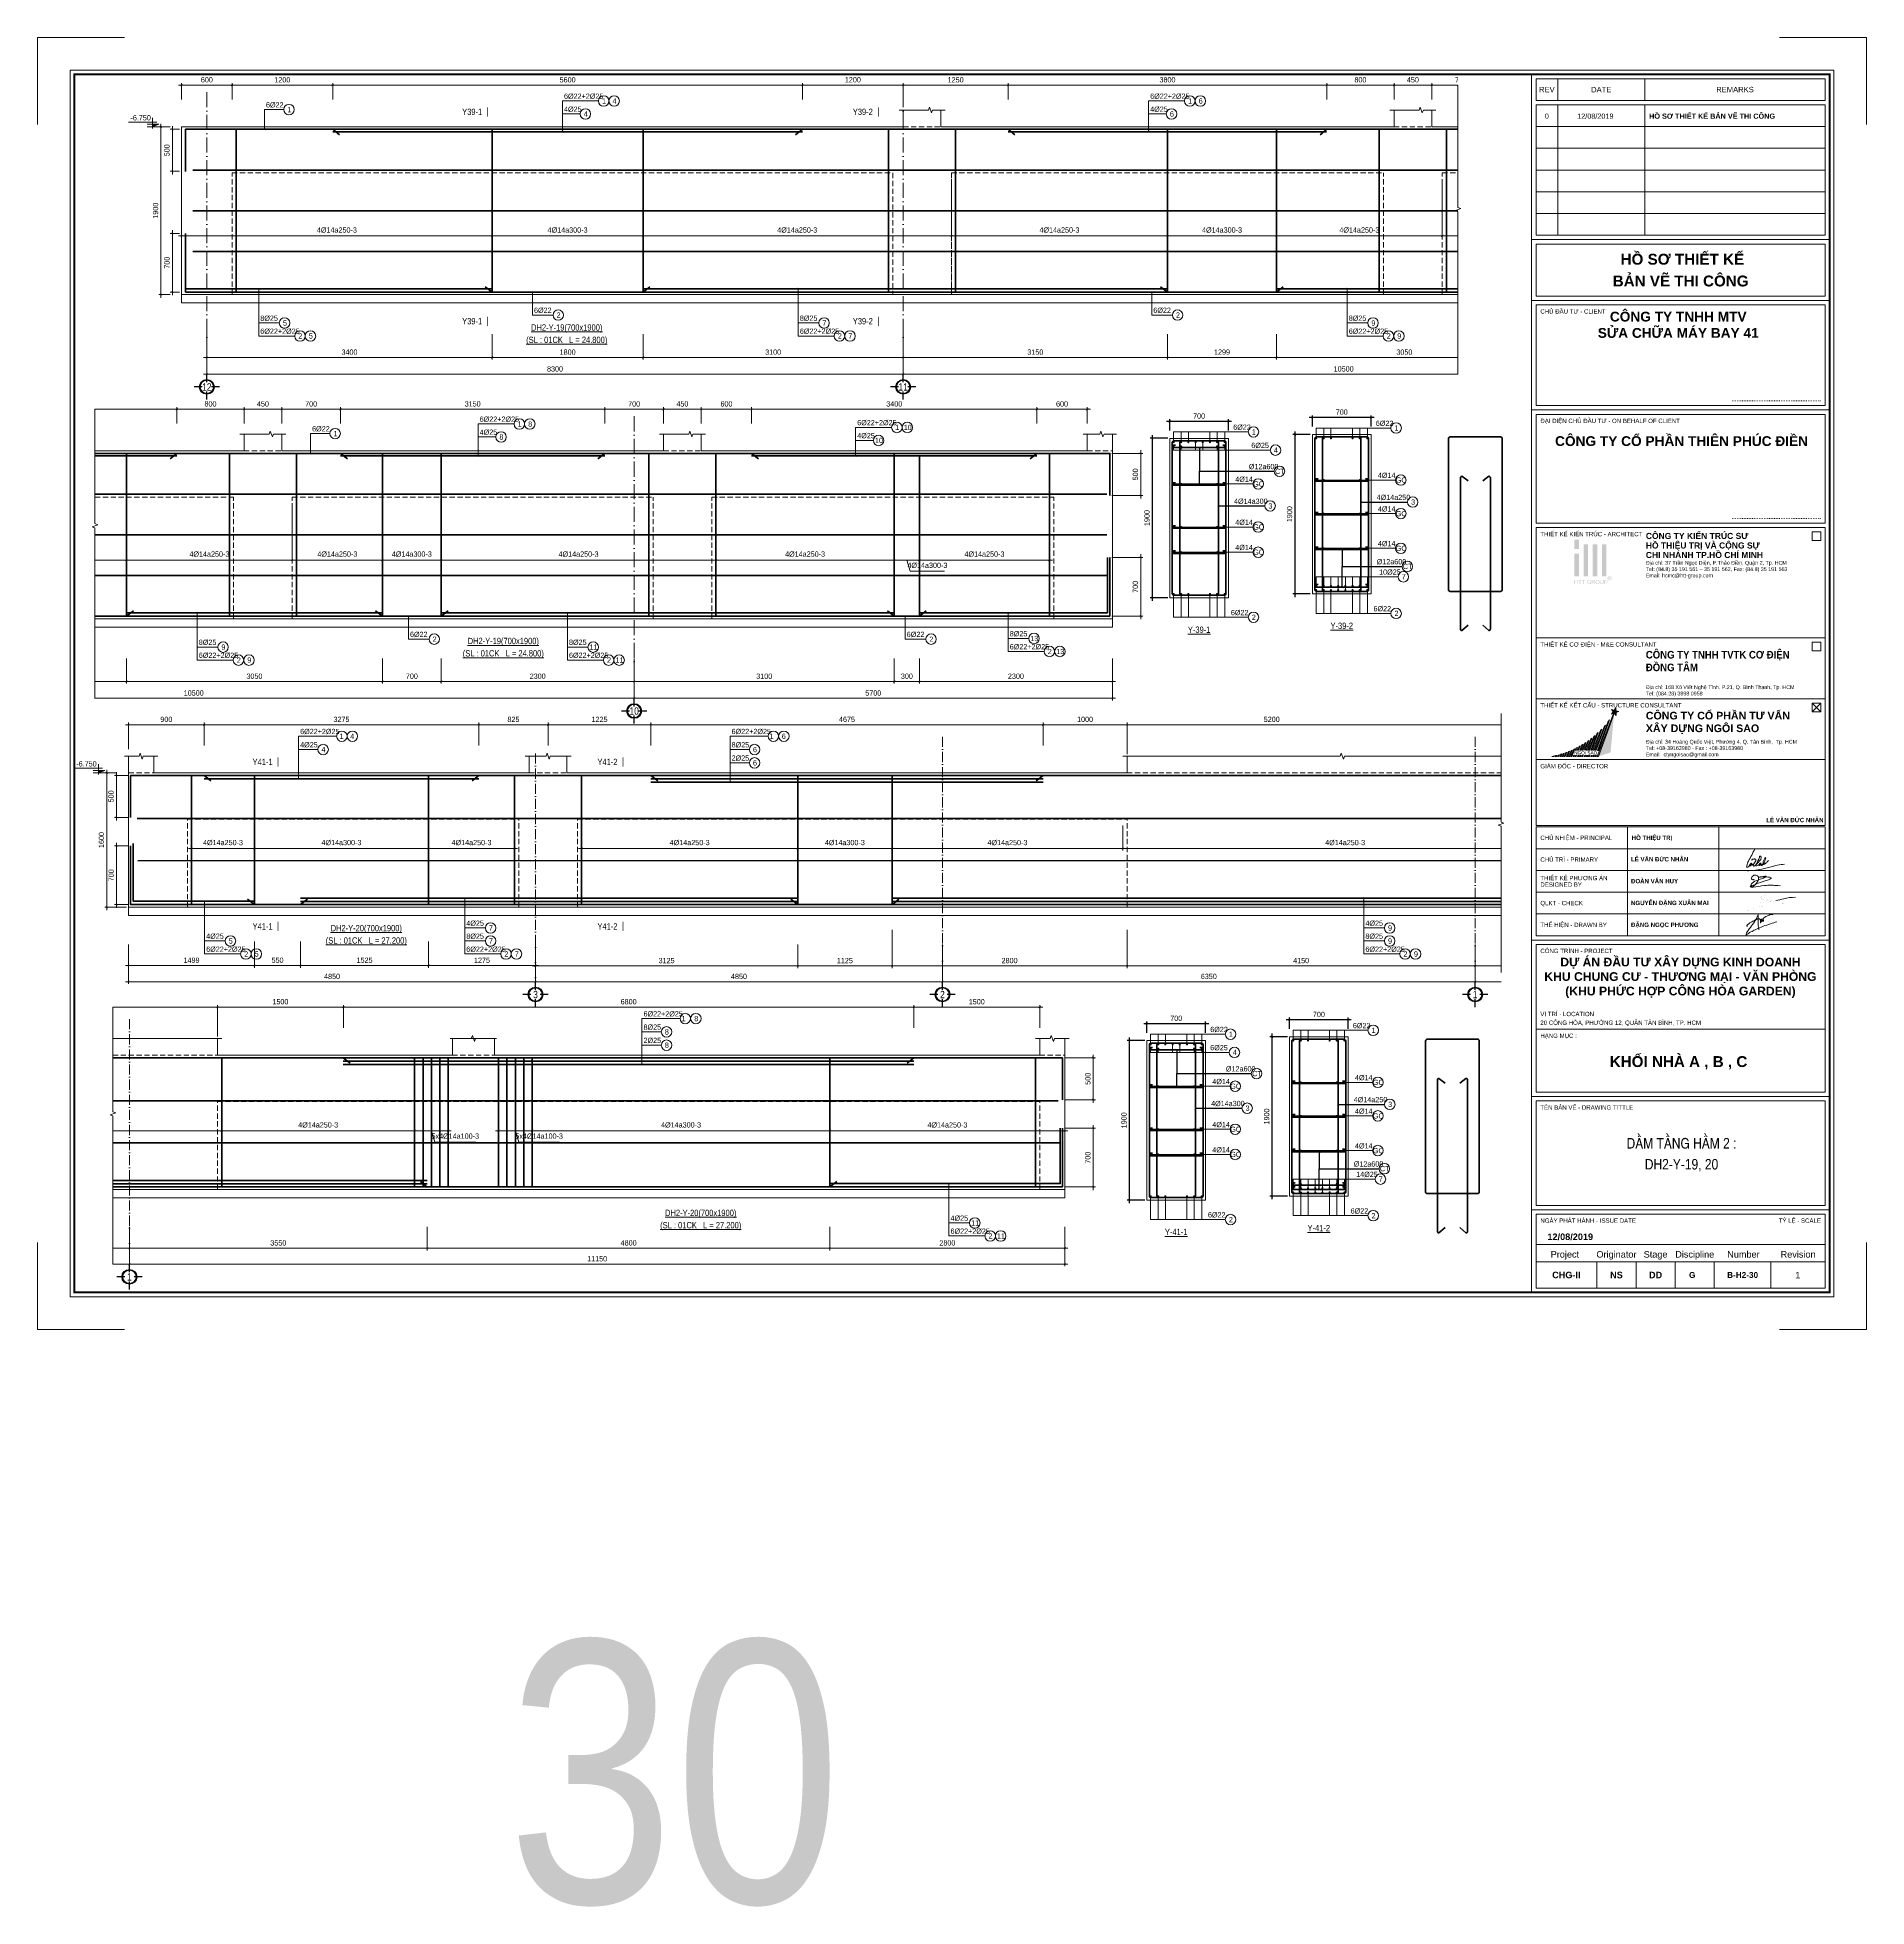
# Model space of a CAD drawing. Header units: millimetres. Extents: x 3014920 to 3563667, y -1638653 to -1356471.
# Drawn here: x 3236626 to 3258429, y -1627955 to -1605675 of the extents above; entities that cross this region are included whole.
import ezdxf
from ezdxf.enums import TextEntityAlignment as Align
from ezdxf.xclip import XClip

# ---------------------------------------------------------------- set-up
doc = ezdxf.new("R2010")
doc.units = ezdxf.units.MM
doc.header["$MEASUREMENT"] = 0
doc.header["$XCLIPFRAME"] = 0
doc.header["$PDMODE"] = 2
for name, pattern in [('6 TANG DIEN HINH 14-15$0$ACAD_ISO10W100', [18, 12, -3, 0, -3]), ('ACAD_ISO04W100', [30, 24, -3, 0, -3]), ('CENTER', [2, 1.25, -0.25, 0.25, -0.25]), ('HIDDEN', [0.375, 0.25, -0.125])]:
    doc.linetypes.add(name, pattern=pattern)
doc.layers.get('0').update_dxf_attribs({"lineweight": 9})
doc.layers.get('Defpoints').update_dxf_attribs({"color": 10, "lineweight": 0})
for name, color, linetype, lineweight in [('2', 2, 'Continuous', 20), ('CDAI', 21, 'Continuous', 40), ('CHG_XX_Khung ten$0$TEXT', 7, 'Continuous', 15), ('CHUNHO', 7, 'CENTER', 13), ('CHUTO', 51, 'Continuous', 15), ('CTHEP', 50, 'Continuous', 50), ('DBAO', 90, 'Continuous', 13), ('DGIONG', 130, 'Continuous', 13), ('HATCH', 154, 'Continuous', 9), ('KTH', 154, 'Continuous', 9), ('Net khuat', 8, 'HIDDEN', 13), ('TEXT', 7, 'Continuous', 15), ('TRUC', 251, 'ACAD_ISO04W100', 9)]:
    doc.layers.add(name, color=color, linetype=linetype, lineweight=lineweight)
doc.layers.add('8', color=8, linetype='Continuous')
doc.layers.add('CHG_XX_Khung ten$0$TKTC', color=1, linetype='Continuous')
doc.layers.add('CHG_XX_Khung ten$0$A1 BORDER$0$DGIONG', color=7, linetype='Continuous', lineweight=13, true_color=0x29ffff)
doc.layers.add('CHG_XX_Khung ten$0$A1 BORDER$0$STICK', color=7, linetype='Continuous', lineweight=9, true_color=0xe60000)
doc.styles.add('ArialB', font='arialbd.ttf')
doc.styles.add('CHG_XX_Khung ten$0$A1 BORDER$0$ARIAL', font='arial.ttf')
doc.styles.add('CHG_XX_Khung ten$0$A1 BORDER$0$Arial - Bold', font='arialbd.ttf', dxfattribs={"height": 2.5})
doc.styles.add('CHG_XX_Khung ten$0$A1 BORDER$0$Star-AvoBold', font='VAVOB_0.TTF')
doc.styles.add('CHG_XX_Khung ten$0$A1 BORDER$0$Title Block DD$0$ARIAL', font='arial.ttf')
doc.styles.add('CHG_XX_Khung ten$0$A1 BORDER$0$Title Block DD$0$Arial - Bold', font='arialbd.ttf', dxfattribs={"height": 2.5})
doc.styles.add('CHG_XX_Khung ten$0$arial', font='arial.ttf')
doc.styles.add('CHG_XX_Khung ten$0$Arial - Bold', font='arialbd.ttf')
doc.styles.add('CHG_XX_Khung ten$0$ArialB', font='arialbd.ttf')
doc.styles.add('CHG_XX_Khung ten$0$title block pccc$0$ARIAL', font='arial.ttf')
doc.styles.add('CHG_XX_Khung ten$0$title block pccc$0$Arial - Bold', font='arialbd.ttf', dxfattribs={"height": 2.5})
doc.styles.add('HELVECONDENSE', font='VHELVCN_0.TTF')
doc.styles.add('Star-HelCon', font='VHELVCN_0.TTF')
doc.styles.add('TTP-HelCon', font='VHELVCN_0.TTF')
doc.styles.add('VNI-HELVE-CONDENSE', font='VHELVCN_0.TTF')
doc.dimstyles.new('kc-25', dxfattribs={"dimtxt": 62.5, "dimasz": 20, "dimexe": 20, "dimexo": 50, "dimgap": 25, "dimtad": 3, "dimdec": 0, "dimzin": 0, "dimdsep": 46, "dimtxsty": 'VNI-HELVE-CONDENSE', "dimblk": 'DIM', "dimcen": 2.5, "dimclrd": 256, "dimclre": 154, "dimclrt": 7, "dimaunit": 1, "dimadec": 0, "dimazin": 0, "dimtfac": 1, "dimtdec": 0, "dimtix": 1, "dimtmove": 0, "dimatfit": 3, "dimldrblk": 'DOT', "dimfxl": 1, "dimtolj": 1, "dimtzin": 0, "dimarcsym": 0})
doc.dimstyles.new('TTP-25', dxfattribs={"dimscale": 25, "dimtxt": 2.5, "dimasz": 1, "dimexe": 1, "dimexo": 1, "dimgap": 0.09, "dimtad": 0, "dimdec": 4, "dimrnd": 1, "dimzin": 9, "dimdsep": 46, "dimtxsty": 'TTP-HelCon', "dimblk": 'ARCHTICK', "dimcen": 0.09, "dimdle": 1.5, "dimclrd": 256, "dimclre": 256, "dimclrt": 7, "dimadec": 0, "dimazin": 0, "dimtfac": 1, "dimtdec": 4, "dimtmove": 0, "dimatfit": 3, "dimldrblk": 'ARCHTICK', "dimfxl": 1, "dimtvp": 1, "dimtolj": 1, "dimtzin": 0, "dimarcsym": 0})

# ---------------------------------------------------------------- blocks, each defined once
blk = doc.blocks.new('CODE')
at = {"layer": 'DBAO'}
for p, q in [((-63, 0), (-138, 30)), ((-138, 30), (0, 30)), ((-138, 0), (0, 0)), ((-113, 55), (224, 55)), ((-63, -20), (-63, 105))]:
    blk.add_line(p, q, dxfattribs=at)
at = {"layer": 'HATCH', "color": 1}
blk.add_solid([(-63, 0), (-138, 30), (-63, 30)], dxfattribs=at)
blk = doc.blocks.new('dau truc')
blk.add_circle((0, 0), 180)
at = {"layer": '8'}
for p, q in [((0, 127), (0, 345)), ((-127, 0), (-345, 0)), ((0, -345), (0, -127)), ((345, 0), (127, 0))]:
    blk.add_line(p, q, dxfattribs=at)
blk.add_circle((0, 0), 200, dxfattribs=at)
at = {"layer": 'TEXT', "style": 'HELVECONDENSE'}
blk.add_attdef('A', text='', height=233, dxfattribs=at).set_placement((0, 0), align=Align.MIDDLE)
blk = doc.blocks.new('_ArchTick')
at = {"color": 0, "linetype": 'ByBlock', "const_width": 0.15}
blk.add_lwpolyline([(-0.5, -0.5), (0.5, 0.5)], dxfattribs=at)
blk = doc.blocks.new('*D1921')
at = {"layer": 'Defpoints', "color": 0, "transparency": 16777216}
for p in [(49300, -2448), (57600, -2448), (57600, -2949)]:
    blk.add_point(p, dxfattribs=at)
at = {"layer": 'KTH', "lineweight": -2, "transparency": 16777216}
for p, q in [((49300, -2473), (49300, -2974)), ((57600, -2473), (57600, -2974)), ((49262, -2949), (57637, -2949))]:
    blk.add_line(p, q, dxfattribs=at)
at = {"layer": 'KTH', "lineweight": -2, "transparency": 16777216, "xscale": 25, "yscale": 25, "zscale": 25, "rotation": 180}
blk.add_blockref('_ArchTick', (49300, -2949), dxfattribs=at)
at = {"layer": 'KTH', "lineweight": -2, "transparency": 16777216, "xscale": 25, "yscale": 25, "zscale": 25}
blk.add_blockref('_ArchTick', (57600, -2949), dxfattribs=at)
at = {"layer": 'KTH', "color": 7, "transparency": 16777216, "insert": (53450, -2886), "char_height": 62.5, "attachment_point": 5, "style": 'TTP-HelCon'}
blk.add_mtext('\\A1;8300', dxfattribs=at)
blk = doc.blocks.new('*D1922')
at = {"layer": 'Defpoints', "color": 0, "transparency": 16777216}
for p in [(48889, 0), (48753, -2000), (48889, -2000)]:
    blk.add_point(p, dxfattribs=at)
at = {"layer": 'KTH', "lineweight": -2, "transparency": 16777216}
for p, q in [((48753, 37), (48753, -2038)), ((48864, 0), (48728, 0)), ((48864, -2000), (48728, -2000))]:
    blk.add_line(p, q, dxfattribs=at)
at = {"layer": 'KTH', "lineweight": -2, "transparency": 16777216, "xscale": 25, "yscale": 25, "zscale": 25}
for p, rotation in [((48753, 0), 90), ((48753, -2000), 270)]:
    blk.add_blockref('_ArchTick', p, dxfattribs=dict(at, rotation=rotation))
at = {"layer": 'KTH', "color": 7, "transparency": 16777216, "insert": (48689, -1000), "char_height": 62.5, "attachment_point": 5, "rotation": 90, "style": 'TTP-HelCon'}
blk.add_mtext('\\A1;1900', dxfattribs=at)
blk = doc.blocks.new('*D1923')
at = {"layer": 'Defpoints', "color": 0, "transparency": 16777216}
for p in [(49000, -30), (48889, -530), (49000, -530)]:
    blk.add_point(p, dxfattribs=at)
at = {"layer": 'KTH', "lineweight": -2, "transparency": 16777216}
for p, q in [((48889, 7), (48889, -567)), ((48975, -30), (48864, -30)), ((48975, -530), (48864, -530))]:
    blk.add_line(p, q, dxfattribs=at)
at = {"layer": 'KTH', "lineweight": -2, "transparency": 16777216, "xscale": 25, "yscale": 25, "zscale": 25}
for p, rotation in [((48889, -30), 90), ((48889, -530), 270)]:
    blk.add_blockref('_ArchTick', p, dxfattribs=dict(at, rotation=rotation))
at = {"layer": 'KTH', "color": 7, "transparency": 16777216, "insert": (48825, -280), "char_height": 62.5, "attachment_point": 5, "rotation": 90, "style": 'TTP-HelCon'}
blk.add_mtext('\\A1;500', dxfattribs=at)
blk = doc.blocks.new('*D1924')
at = {"layer": 'Defpoints', "color": 0, "transparency": 16777216}
for p in [(48889, -1270), (49000, -1270), (49000, -1970)]:
    blk.add_point(p, dxfattribs=at)
at = {"layer": 'KTH', "lineweight": -2, "transparency": 16777216}
for p, q in [((48975, -1270), (48864, -1270)), ((48889, -2008), (48889, -1233)), ((48975, -1970), (48864, -1970))]:
    blk.add_line(p, q, dxfattribs=at)
at = {"layer": 'KTH', "lineweight": -2, "transparency": 16777216, "xscale": 25, "yscale": 25, "zscale": 25}
for p, rotation in [((48889, -1270), 90), ((48889, -1970), 270)]:
    blk.add_blockref('_ArchTick', p, dxfattribs=dict(at, rotation=rotation))
at = {"layer": 'KTH', "color": 7, "transparency": 16777216, "insert": (48825, -1620), "char_height": 62.5, "attachment_point": 5, "rotation": 90, "style": 'TTP-HelCon'}
blk.add_mtext('\\A1;700', dxfattribs=at)
blk = doc.blocks.new('*D1925')
at = {"layer": 'Defpoints', "color": 0, "transparency": 16777216}
for p in [(73770, -30), (74138, -30), (73770, -530)]:
    blk.add_point(p, dxfattribs=at)
at = {"layer": 'KTH', "lineweight": -2, "transparency": 16777216}
for p, q in [((74138, -568), (74138, 7)), ((73795, -30), (74163, -30)), ((73795, -530), (74163, -530))]:
    blk.add_line(p, q, dxfattribs=at)
at = {"layer": 'KTH', "lineweight": -2, "transparency": 16777216, "xscale": 25, "yscale": 25, "zscale": 25}
for p, rotation in [((74138, -30), 90), ((74138, -530), 270)]:
    blk.add_blockref('_ArchTick', p, dxfattribs=dict(at, rotation=rotation))
at = {"layer": 'KTH', "color": 7, "transparency": 16777216, "insert": (74074, -280), "char_height": 62.5, "attachment_point": 5, "rotation": 90, "style": 'TTP-HelCon'}
blk.add_mtext('\\A1;500', dxfattribs=at)
blk = doc.blocks.new('*D1926')
at = {"layer": 'Defpoints', "color": 0, "transparency": 16777216}
for p in [(73770, -1270), (73770, -1970), (74138, -1970)]:
    blk.add_point(p, dxfattribs=at)
at = {"layer": 'KTH', "lineweight": -2, "transparency": 16777216}
for p, q in [((73795, -1270), (74163, -1270)), ((74138, -1232), (74138, -2007)), ((73795, -1970), (74163, -1970))]:
    blk.add_line(p, q, dxfattribs=at)
at = {"layer": 'KTH', "lineweight": -2, "transparency": 16777216, "xscale": 25, "yscale": 25, "zscale": 25}
for p, rotation in [((74138, -1270), 90), ((74138, -1970), 270)]:
    blk.add_blockref('_ArchTick', p, dxfattribs=dict(at, rotation=rotation))
at = {"layer": 'KTH', "color": 7, "transparency": 16777216, "insert": (74074, -1620), "char_height": 62.5, "attachment_point": 5, "rotation": 90, "style": 'TTP-HelCon'}
blk.add_mtext('\\A1;700', dxfattribs=at)
blk = doc.blocks.new('*D1927')
at = {"layer": 'Defpoints', "color": 0, "transparency": 16777216}
for p in [(57600, 496), (57600, 300), (58850, 300)]:
    blk.add_point(p, dxfattribs=at)
at = {"layer": 'KTH', "lineweight": -2, "transparency": 16777216}
for p, q in [((58887, 496), (57562, 496)), ((57600, 325), (57600, 521)), ((58850, 325), (58850, 521))]:
    blk.add_line(p, q, dxfattribs=at)
at = {"layer": 'KTH', "lineweight": -2, "transparency": 16777216, "xscale": 25, "yscale": 25, "zscale": 25, "rotation": 180}
blk.add_blockref('_ArchTick', (57600, 496), dxfattribs=at)
at = {"layer": 'KTH', "lineweight": -2, "transparency": 16777216, "xscale": 25, "yscale": 25, "zscale": 25}
blk.add_blockref('_ArchTick', (58850, 496), dxfattribs=at)
at = {"layer": 'KTH', "color": 7, "transparency": 16777216, "insert": (58225, 560), "char_height": 62.5, "attachment_point": 5, "style": 'TTP-HelCon'}
blk.add_mtext('\\A1;1250', dxfattribs=at)
blk = doc.blocks.new('*D1928')
at = {"layer": 'Defpoints', "color": 0, "transparency": 16777216}
for p in [(62650, 496), (58850, 300), (62650, 300)]:
    blk.add_point(p, dxfattribs=at)
at = {"layer": 'KTH', "lineweight": -2, "transparency": 16777216}
for p, q in [((58812, 496), (62687, 496)), ((58850, 325), (58850, 521)), ((62650, 325), (62650, 521))]:
    blk.add_line(p, q, dxfattribs=at)
at = {"layer": 'KTH', "lineweight": -2, "transparency": 16777216, "xscale": 25, "yscale": 25, "zscale": 25, "rotation": 180}
blk.add_blockref('_ArchTick', (58850, 496), dxfattribs=at)
at = {"layer": 'KTH', "lineweight": -2, "transparency": 16777216, "xscale": 25, "yscale": 25, "zscale": 25}
blk.add_blockref('_ArchTick', (62650, 496), dxfattribs=at)
at = {"layer": 'KTH', "color": 7, "transparency": 16777216, "insert": (60750, 560), "char_height": 62.5, "attachment_point": 5, "style": 'TTP-HelCon'}
blk.add_mtext('\\A1;3800', dxfattribs=at)
blk = doc.blocks.new('DIM')
h = blk.add_hatch(color=1)
h.paths.add_polyline_path([(0.5, 0.3, 1), (0.3, 0.5), (-0.2, 0), (0.2, 0)])
h.paths.add_polyline_path([(0.2, 0), (-0.2, 0), (-0.5, -0.3, 1), (-0.3, -0.5)])
at = {"color": 9}
for p, q in [((-0.2, 0), (-1.5, 0)), ((0.2, 0), (1.5, 0))]:
    blk.add_line(p, q, dxfattribs=at)
at = {"color": 1}
for p, q in [((-0.5, -0.3), (0.3, 0.5)), ((-0.3, -0.5), (0.5, 0.3)), ((-0.2, 0), (0.2, 0))]:
    blk.add_line(p, q, dxfattribs=at)
blk.add_arc((-0.4, -0.4), 0.138, 135, 315, dxfattribs=at)
blk = doc.blocks.new('*D1929')
at = {"layer": 'Defpoints', "color": 0, "transparency": 16777216}
for p in [(69500, 496), (68900, 300), (69500, 300)]:
    blk.add_point(p, dxfattribs=at)
at = {"layer": 'KTH', "lineweight": -2, "transparency": 16777216}
for p, q in [((68862, 496), (69537, 496)), ((68900, 325), (68900, 521)), ((69500, 325), (69500, 521))]:
    blk.add_line(p, q, dxfattribs=at)
at = {"layer": 'KTH', "lineweight": -2, "transparency": 16777216, "xscale": 25, "yscale": 25, "zscale": 25, "rotation": 180}
blk.add_blockref('_ArchTick', (68900, 496), dxfattribs=at)
at = {"layer": 'KTH', "lineweight": -2, "transparency": 16777216, "xscale": 25, "yscale": 25, "zscale": 25}
blk.add_blockref('_ArchTick', (69500, 496), dxfattribs=at)
at = {"layer": 'KTH', "color": 7, "transparency": 16777216, "insert": (69200, 560), "char_height": 62.5, "attachment_point": 5, "style": 'TTP-HelCon'}
blk.add_mtext('\\A1;600', dxfattribs=at)
blk = doc.blocks.new('*D1930')
at = {"layer": 'Defpoints', "color": 0, "transparency": 16777216}
for p in [(72900, 496), (69500, 300), (72900, 300)]:
    blk.add_point(p, dxfattribs=at)
at = {"layer": 'KTH', "lineweight": -2, "transparency": 16777216}
for p, q in [((69462, 496), (72937, 496)), ((69500, 325), (69500, 521)), ((72900, 325), (72900, 521))]:
    blk.add_line(p, q, dxfattribs=at)
at = {"layer": 'KTH', "lineweight": -2, "transparency": 16777216, "xscale": 25, "yscale": 25, "zscale": 25, "rotation": 180}
blk.add_blockref('_ArchTick', (69500, 496), dxfattribs=at)
at = {"layer": 'KTH', "lineweight": -2, "transparency": 16777216, "xscale": 25, "yscale": 25, "zscale": 25}
blk.add_blockref('_ArchTick', (72900, 496), dxfattribs=at)
at = {"layer": 'KTH', "color": 7, "transparency": 16777216, "insert": (71200, 560), "char_height": 62.5, "attachment_point": 5, "style": 'TTP-HelCon'}
blk.add_mtext('\\A1;3400', dxfattribs=at)
blk = doc.blocks.new('*D1931')
at = {"layer": 'Defpoints', "color": 0, "transparency": 16777216}
for p in [(73500, 496), (72900, 300), (73500, 300)]:
    blk.add_point(p, dxfattribs=at)
at = {"layer": 'KTH', "lineweight": -2, "transparency": 16777216}
for p, q in [((72862, 496), (73537, 496)), ((72900, 325), (72900, 521)), ((73500, 325), (73500, 521))]:
    blk.add_line(p, q, dxfattribs=at)
at = {"layer": 'KTH', "lineweight": -2, "transparency": 16777216, "xscale": 25, "yscale": 25, "zscale": 25, "rotation": 180}
blk.add_blockref('_ArchTick', (72900, 496), dxfattribs=at)
at = {"layer": 'KTH', "lineweight": -2, "transparency": 16777216, "xscale": 25, "yscale": 25, "zscale": 25}
blk.add_blockref('_ArchTick', (73500, 496), dxfattribs=at)
at = {"layer": 'KTH', "color": 7, "transparency": 16777216, "insert": (73200, 560), "char_height": 62.5, "attachment_point": 5, "style": 'TTP-HelCon'}
blk.add_mtext('\\A1;600', dxfattribs=at)
blk = doc.blocks.new('*D1932')
at = {"layer": 'Defpoints', "color": 0, "transparency": 16777216}
for p in [(64600, 496), (63900, 300), (64600, 300)]:
    blk.add_point(p, dxfattribs=at)
at = {"layer": 'KTH', "lineweight": -2, "transparency": 16777216}
for p, q in [((63862, 496), (64637, 496)), ((63900, 325), (63900, 521)), ((64600, 325), (64600, 521))]:
    blk.add_line(p, q, dxfattribs=at)
at = {"layer": 'KTH', "lineweight": -2, "transparency": 16777216, "xscale": 25, "yscale": 25, "zscale": 25, "rotation": 180}
blk.add_blockref('_ArchTick', (63900, 496), dxfattribs=at)
at = {"layer": 'KTH', "lineweight": -2, "transparency": 16777216, "xscale": 25, "yscale": 25, "zscale": 25}
blk.add_blockref('_ArchTick', (64600, 496), dxfattribs=at)
at = {"layer": 'KTH', "color": 7, "transparency": 16777216, "insert": (64250, 560), "char_height": 62.5, "attachment_point": 5, "style": 'TTP-HelCon'}
blk.add_mtext('\\A1;700', dxfattribs=at)
blk = doc.blocks.new('*D1933')
at = {"layer": 'Defpoints', "color": 0, "transparency": 16777216}
for p in [(67750, 496), (64600, 300), (67750, 300)]:
    blk.add_point(p, dxfattribs=at)
at = {"layer": 'KTH', "lineweight": -2, "transparency": 16777216}
for p, q in [((64562, 496), (67787, 496)), ((64600, 325), (64600, 521)), ((67750, 325), (67750, 521))]:
    blk.add_line(p, q, dxfattribs=at)
at = {"layer": 'KTH', "lineweight": -2, "transparency": 16777216, "xscale": 25, "yscale": 25, "zscale": 25, "rotation": 180}
blk.add_blockref('_ArchTick', (64600, 496), dxfattribs=at)
at = {"layer": 'KTH', "lineweight": -2, "transparency": 16777216, "xscale": 25, "yscale": 25, "zscale": 25}
blk.add_blockref('_ArchTick', (67750, 496), dxfattribs=at)
at = {"layer": 'KTH', "color": 7, "transparency": 16777216, "insert": (66175, 560), "char_height": 62.5, "attachment_point": 5, "style": 'TTP-HelCon'}
blk.add_mtext('\\A1;3150', dxfattribs=at)
blk = doc.blocks.new('*D1934')
at = {"layer": 'Defpoints', "color": 0, "transparency": 16777216}
for p in [(68450, 496), (67750, 300), (68450, 300)]:
    blk.add_point(p, dxfattribs=at)
at = {"layer": 'KTH', "lineweight": -2, "transparency": 16777216}
for p, q in [((67712, 496), (68487, 496)), ((67750, 325), (67750, 521)), ((68450, 325), (68450, 521))]:
    blk.add_line(p, q, dxfattribs=at)
at = {"layer": 'KTH', "lineweight": -2, "transparency": 16777216, "xscale": 25, "yscale": 25, "zscale": 25, "rotation": 180}
blk.add_blockref('_ArchTick', (67750, 496), dxfattribs=at)
at = {"layer": 'KTH', "lineweight": -2, "transparency": 16777216, "xscale": 25, "yscale": 25, "zscale": 25}
blk.add_blockref('_ArchTick', (68450, 496), dxfattribs=at)
at = {"layer": 'KTH', "color": 7, "transparency": 16777216, "insert": (68100, 560), "char_height": 62.5, "attachment_point": 5, "style": 'TTP-HelCon'}
blk.add_mtext('\\A1;700', dxfattribs=at)
blk = doc.blocks.new('*D1935')
at = {"layer": 'Defpoints', "color": 0, "transparency": 16777216}
for p in [(68900, 496), (68450, 300), (68900, 300)]:
    blk.add_point(p, dxfattribs=at)
at = {"layer": 'KTH', "lineweight": -2, "transparency": 16777216}
for p, q in [((68412, 496), (68937, 496)), ((68450, 325), (68450, 521)), ((68900, 325), (68900, 521))]:
    blk.add_line(p, q, dxfattribs=at)
at = {"layer": 'KTH', "lineweight": -2, "transparency": 16777216, "xscale": 25, "yscale": 25, "zscale": 25, "rotation": 180}
blk.add_blockref('_ArchTick', (68450, 496), dxfattribs=at)
at = {"layer": 'KTH', "lineweight": -2, "transparency": 16777216, "xscale": 25, "yscale": 25, "zscale": 25}
blk.add_blockref('_ArchTick', (68900, 496), dxfattribs=at)
at = {"layer": 'KTH', "color": 7, "transparency": 16777216, "insert": (68675, 560), "char_height": 62.5, "attachment_point": 5, "style": 'TTP-HelCon'}
blk.add_mtext('\\A1;450', dxfattribs=at)
blk = doc.blocks.new('*D1936')
at = {"layer": 'Defpoints', "color": 0, "transparency": 16777216}
for p in [(49300, -2448), (52700, -2448), (52700, -2749)]:
    blk.add_point(p, dxfattribs=at)
at = {"layer": 'KTH', "lineweight": -2, "transparency": 16777216}
for p, q in [((49300, -2473), (49300, -2774)), ((52700, -2473), (52700, -2774)), ((49262, -2749), (52737, -2749))]:
    blk.add_line(p, q, dxfattribs=at)
at = {"layer": 'KTH', "lineweight": -2, "transparency": 16777216, "xscale": 25, "yscale": 25, "zscale": 25, "rotation": 180}
blk.add_blockref('_ArchTick', (49300, -2749), dxfattribs=at)
at = {"layer": 'KTH', "lineweight": -2, "transparency": 16777216, "xscale": 25, "yscale": 25, "zscale": 25}
blk.add_blockref('_ArchTick', (52700, -2749), dxfattribs=at)
at = {"layer": 'KTH', "color": 7, "transparency": 16777216, "insert": (51000, -2686), "char_height": 62.5, "attachment_point": 5, "style": 'TTP-HelCon'}
blk.add_mtext('\\A1;3400', dxfattribs=at)
blk = doc.blocks.new('*D1937')
at = {"layer": 'Defpoints', "color": 0, "transparency": 16777216}
for p in [(68100, -2448), (71200, -2448), (71200, -2749)]:
    blk.add_point(p, dxfattribs=at)
at = {"layer": 'KTH', "lineweight": -2, "transparency": 16777216}
for p, q in [((68100, -2473), (68100, -2774)), ((71200, -2473), (71200, -2774)), ((68062, -2749), (71237, -2749))]:
    blk.add_line(p, q, dxfattribs=at)
at = {"layer": 'KTH', "lineweight": -2, "transparency": 16777216, "xscale": 25, "yscale": 25, "zscale": 25, "rotation": 180}
blk.add_blockref('_ArchTick', (68100, -2749), dxfattribs=at)
at = {"layer": 'KTH', "lineweight": -2, "transparency": 16777216, "xscale": 25, "yscale": 25, "zscale": 25}
blk.add_blockref('_ArchTick', (71200, -2749), dxfattribs=at)
at = {"layer": 'KTH', "color": 7, "transparency": 16777216, "insert": (69650, -2686), "char_height": 62.5, "attachment_point": 5, "style": 'TTP-HelCon'}
blk.add_mtext('\\A1;3100', dxfattribs=at)
blk = doc.blocks.new('*D1938')
at = {"layer": 'Defpoints', "color": 0, "transparency": 16777216}
for p in [(71200, -2448), (71500, -2448), (71500, -2749)]:
    blk.add_point(p, dxfattribs=at)
at = {"layer": 'KTH', "lineweight": -2, "transparency": 16777216}
for p, q in [((71200, -2473), (71200, -2774)), ((71500, -2473), (71500, -2774)), ((71162, -2749), (71537, -2749))]:
    blk.add_line(p, q, dxfattribs=at)
at = {"layer": 'KTH', "lineweight": -2, "transparency": 16777216, "xscale": 25, "yscale": 25, "zscale": 25, "rotation": 180}
blk.add_blockref('_ArchTick', (71200, -2749), dxfattribs=at)
at = {"layer": 'KTH', "lineweight": -2, "transparency": 16777216, "xscale": 25, "yscale": 25, "zscale": 25}
blk.add_blockref('_ArchTick', (71500, -2749), dxfattribs=at)
at = {"layer": 'KTH', "color": 7, "transparency": 16777216, "insert": (71350, -2686), "char_height": 62.5, "attachment_point": 5, "style": 'TTP-HelCon'}
blk.add_mtext('\\A1;300', dxfattribs=at)
blk = doc.blocks.new('*D1939')
at = {"layer": 'Defpoints', "color": 0, "transparency": 16777216}
for p in [(71500, -2448), (73800, -2448), (73800, -2749)]:
    blk.add_point(p, dxfattribs=at)
at = {"layer": 'KTH', "lineweight": -2, "transparency": 16777216}
for p, q in [((71500, -2473), (71500, -2774)), ((73800, -2473), (73800, -2774)), ((71462, -2749), (73837, -2749))]:
    blk.add_line(p, q, dxfattribs=at)
at = {"layer": 'KTH', "lineweight": -2, "transparency": 16777216, "xscale": 25, "yscale": 25, "zscale": 25, "rotation": 180}
blk.add_blockref('_ArchTick', (71500, -2749), dxfattribs=at)
at = {"layer": 'KTH', "lineweight": -2, "transparency": 16777216, "xscale": 25, "yscale": 25, "zscale": 25}
blk.add_blockref('_ArchTick', (73800, -2749), dxfattribs=at)
at = {"layer": 'KTH', "color": 7, "transparency": 16777216, "insert": (72650, -2686), "char_height": 62.5, "attachment_point": 5, "style": 'TTP-HelCon'}
blk.add_mtext('\\A1;2300', dxfattribs=at)
blk = doc.blocks.new('*D1940')
at = {"layer": 'Defpoints', "color": 0, "transparency": 16777216}
for p in [(57600, -2448), (68100, -2448), (68100, -2949)]:
    blk.add_point(p, dxfattribs=at)
at = {"layer": 'KTH', "lineweight": -2, "transparency": 16777216}
for p, q in [((57600, -2473), (57600, -2974)), ((68100, -2473), (68100, -2974)), ((57562, -2949), (68137, -2949))]:
    blk.add_line(p, q, dxfattribs=at)
at = {"layer": 'KTH', "lineweight": -2, "transparency": 16777216, "xscale": 25, "yscale": 25, "zscale": 25, "rotation": 180}
blk.add_blockref('_ArchTick', (57600, -2949), dxfattribs=at)
at = {"layer": 'KTH', "lineweight": -2, "transparency": 16777216, "xscale": 25, "yscale": 25, "zscale": 25}
blk.add_blockref('_ArchTick', (68100, -2949), dxfattribs=at)
at = {"layer": 'KTH', "color": 7, "transparency": 16777216, "insert": (62850, -2886), "char_height": 62.5, "attachment_point": 5, "style": 'TTP-HelCon'}
blk.add_mtext('\\A1;10500', dxfattribs=at)
blk = doc.blocks.new('*D1941')
at = {"layer": 'Defpoints', "color": 0, "transparency": 16777216}
for p in [(68100, -2448), (73800, -2448), (73800, -2949)]:
    blk.add_point(p, dxfattribs=at)
at = {"layer": 'KTH', "lineweight": -2, "transparency": 16777216}
for p, q in [((68100, -2473), (68100, -2974)), ((73800, -2473), (73800, -2974)), ((68062, -2949), (73837, -2949))]:
    blk.add_line(p, q, dxfattribs=at)
at = {"layer": 'KTH', "lineweight": -2, "transparency": 16777216, "xscale": 25, "yscale": 25, "zscale": 25, "rotation": 180}
blk.add_blockref('_ArchTick', (68100, -2949), dxfattribs=at)
at = {"layer": 'KTH', "lineweight": -2, "transparency": 16777216, "xscale": 25, "yscale": 25, "zscale": 25}
blk.add_blockref('_ArchTick', (73800, -2949), dxfattribs=at)
at = {"layer": 'KTH', "color": 7, "transparency": 16777216, "insert": (70950, -2886), "char_height": 62.5, "attachment_point": 5, "style": 'TTP-HelCon'}
blk.add_mtext('\\A1;5700', dxfattribs=at)
blk = doc.blocks.new('*D1942')
at = {"layer": 'Defpoints', "color": 0, "transparency": 16777216}
for p in [(71200, -628), (71500, -628), (71500, -1301)]:
    blk.add_point(p, dxfattribs=at)
at = {"layer": 'KTH', "lineweight": -2, "transparency": 16777216}
for p, q in [((71200, -653), (71200, -1326)), ((71500, -653), (71500, -1326)), ((71162, -1301), (71537, -1301)), ((71350, -1301), (71390, -1434)), ((71390, -1434), (71799, -1434))]:
    blk.add_line(p, q, dxfattribs=at)
at = {"layer": 'KTH', "lineweight": -2, "transparency": 16777216, "xscale": 25, "yscale": 25, "zscale": 25, "rotation": 180}
blk.add_blockref('_ArchTick', (71200, -1301), dxfattribs=at)
at = {"layer": 'KTH', "lineweight": -2, "transparency": 16777216, "xscale": 25, "yscale": 25, "zscale": 25}
blk.add_blockref('_ArchTick', (71500, -1301), dxfattribs=at)
at = {"layer": 'KTH', "color": 7, "transparency": 16777216, "insert": (71595, -1365), "char_height": 62.5, "attachment_point": 5, "style": 'TTP-HelCon'}
blk.add_mtext('\\A1;4Þ14a300-3', dxfattribs=at)
blk = doc.blocks.new('*D1943')
at = {"layer": 'Defpoints', "color": 0, "transparency": 16777216}
for p in [(71500, -653), (73050, -628), (73050, -1301)]:
    blk.add_point(p, dxfattribs=at)
at = {"layer": 'KTH', "lineweight": -2, "transparency": 16777216}
for p, q in [((73050, -653), (73050, -1326)), ((71500, -678), (71500, -1326)), ((71462, -1301), (73087, -1301))]:
    blk.add_line(p, q, dxfattribs=at)
at = {"layer": 'KTH', "lineweight": -2, "transparency": 16777216, "xscale": 25, "yscale": 25, "zscale": 25, "rotation": 180}
blk.add_blockref('_ArchTick', (71500, -1301), dxfattribs=at)
at = {"layer": 'KTH', "lineweight": -2, "transparency": 16777216, "xscale": 25, "yscale": 25, "zscale": 25}
blk.add_blockref('_ArchTick', (73050, -1301), dxfattribs=at)
at = {"layer": 'KTH', "color": 7, "transparency": 16777216, "insert": (72275, -1231), "char_height": 62.5, "attachment_point": 5, "style": 'TTP-HelCon'}
blk.add_mtext('\\A1;4Þ14a250-3', dxfattribs=at)
blk = doc.blocks.new('*D1944')
at = {"layer": 'Defpoints', "color": 0, "transparency": 16777216}
for p in [(49600, 496), (49000, 300), (49600, 300)]:
    blk.add_point(p, dxfattribs=at)
at = {"layer": 'KTH', "lineweight": -2, "transparency": 16777216}
for p, q in [((48962, 496), (49637, 496)), ((49000, 325), (49000, 521)), ((49600, 325), (49600, 521))]:
    blk.add_line(p, q, dxfattribs=at)
at = {"layer": 'KTH', "lineweight": -2, "transparency": 16777216, "xscale": 25, "yscale": 25, "zscale": 25, "rotation": 180}
blk.add_blockref('_ArchTick', (49000, 496), dxfattribs=at)
at = {"layer": 'KTH', "lineweight": -2, "transparency": 16777216, "xscale": 25, "yscale": 25, "zscale": 25}
blk.add_blockref('_ArchTick', (49600, 496), dxfattribs=at)
at = {"layer": 'KTH', "color": 7, "transparency": 16777216, "insert": (49300, 560), "char_height": 62.5, "attachment_point": 5, "style": 'TTP-HelCon'}
blk.add_mtext('\\A1;600', dxfattribs=at)
blk = doc.blocks.new('MC')
at = {"layer": 'CTHEP', "const_width": 10, "elevation": 0}
blk.add_lwpolyline([(36, 150), (36, 0)], dxfattribs=at)
at = {"layer": 'TEXT', "style": 'TTP-HelCon'}
blk.add_attdef('A', text='', height=100, dxfattribs=at).set_placement((-50, 26), align=Align.RIGHT)
blk = doc.blocks.new('*D1945')
at = {"layer": 'Defpoints', "color": 0, "transparency": 16777216}
for p in [(49000, -628), (52700, -628), (52700, -1301)]:
    blk.add_point(p, dxfattribs=at)
at = {"layer": 'KTH', "lineweight": -2, "transparency": 16777216}
for p, q in [((49000, -653), (49000, -1326)), ((52700, -653), (52700, -1326)), ((48963, -1301), (52737, -1301))]:
    blk.add_line(p, q, dxfattribs=at)
at = {"layer": 'KTH', "lineweight": -2, "transparency": 16777216, "xscale": 25, "yscale": 25, "zscale": 25, "rotation": 180}
blk.add_blockref('_ArchTick', (49000, -1301), dxfattribs=at)
at = {"layer": 'KTH', "lineweight": -2, "transparency": 16777216, "xscale": 25, "yscale": 25, "zscale": 25}
blk.add_blockref('_ArchTick', (52700, -1301), dxfattribs=at)
at = {"layer": 'KTH', "color": 7, "transparency": 16777216, "insert": (50850, -1231), "char_height": 62.5, "attachment_point": 5, "style": 'TTP-HelCon'}
blk.add_mtext('\\A1;4Þ14a250-3', dxfattribs=at)
blk = doc.blocks.new('*D1946')
at = {"layer": 'Defpoints', "color": 0, "transparency": 16777216}
for p in [(54500, -628), (58175, -653), (58175, -1301)]:
    blk.add_point(p, dxfattribs=at)
at = {"layer": 'KTH', "lineweight": -2, "transparency": 16777216}
for p, q in [((54500, -653), (54500, -1326)), ((58175, -678), (58175, -1326)), ((54462, -1301), (58212, -1301))]:
    blk.add_line(p, q, dxfattribs=at)
at = {"layer": 'KTH', "lineweight": -2, "transparency": 16777216, "xscale": 25, "yscale": 25, "zscale": 25, "rotation": 180}
blk.add_blockref('_ArchTick', (54500, -1301), dxfattribs=at)
at = {"layer": 'KTH', "lineweight": -2, "transparency": 16777216, "xscale": 25, "yscale": 25, "zscale": 25}
blk.add_blockref('_ArchTick', (58175, -1301), dxfattribs=at)
at = {"layer": 'KTH', "color": 7, "transparency": 16777216, "insert": (56337, -1231), "char_height": 62.5, "attachment_point": 5, "style": 'TTP-HelCon'}
blk.add_mtext('\\A1;4Þ14a250-3', dxfattribs=at)
blk = doc.blocks.new('*D1947')
at = {"layer": 'Defpoints', "color": 0, "transparency": 16777216}
for p in [(52700, -628), (54500, -628), (54500, -1301)]:
    blk.add_point(p, dxfattribs=at)
at = {"layer": 'KTH', "lineweight": -2, "transparency": 16777216}
for p, q in [((52700, -653), (52700, -1326)), ((54500, -653), (54500, -1326)), ((52662, -1301), (54537, -1301))]:
    blk.add_line(p, q, dxfattribs=at)
at = {"layer": 'KTH', "lineweight": -2, "transparency": 16777216, "xscale": 25, "yscale": 25, "zscale": 25, "rotation": 180}
blk.add_blockref('_ArchTick', (52700, -1301), dxfattribs=at)
at = {"layer": 'KTH', "lineweight": -2, "transparency": 16777216, "xscale": 25, "yscale": 25, "zscale": 25}
blk.add_blockref('_ArchTick', (54500, -1301), dxfattribs=at)
at = {"layer": 'KTH', "color": 7, "transparency": 16777216, "insert": (53600, -1231), "char_height": 62.5, "attachment_point": 5, "style": 'TTP-HelCon'}
blk.add_mtext('\\A1;4Þ14a300-3', dxfattribs=at)
blk = doc.blocks.new('*D1948')
at = {"layer": 'Defpoints', "color": 0, "transparency": 16777216}
for p in [(52700, -2448), (54500, -2448), (52700, -2749)]:
    blk.add_point(p, dxfattribs=at)
at = {"layer": 'KTH', "lineweight": -2, "transparency": 16777216}
for p, q in [((52700, -2473), (52700, -2774)), ((54500, -2473), (54500, -2774)), ((54537, -2749), (52662, -2749))]:
    blk.add_line(p, q, dxfattribs=at)
at = {"layer": 'KTH', "lineweight": -2, "transparency": 16777216, "xscale": 25, "yscale": 25, "zscale": 25, "rotation": 180}
blk.add_blockref('_ArchTick', (52700, -2749), dxfattribs=at)
at = {"layer": 'KTH', "lineweight": -2, "transparency": 16777216, "xscale": 25, "yscale": 25, "zscale": 25}
blk.add_blockref('_ArchTick', (54500, -2749), dxfattribs=at)
at = {"layer": 'KTH', "color": 7, "transparency": 16777216, "insert": (53600, -2686), "char_height": 62.5, "attachment_point": 5, "style": 'TTP-HelCon'}
blk.add_mtext('\\A1;1800', dxfattribs=at)
blk = doc.blocks.new('*D1949')
at = {"layer": 'Defpoints', "color": 0, "transparency": 16777216}
for p in [(60750, -2448), (62049, -2448), (60750, -2749)]:
    blk.add_point(p, dxfattribs=at)
at = {"layer": 'KTH', "lineweight": -2, "transparency": 16777216}
for p, q in [((60750, -2473), (60750, -2774)), ((62049, -2473), (62049, -2774)), ((62087, -2749), (60712, -2749))]:
    blk.add_line(p, q, dxfattribs=at)
at = {"layer": 'KTH', "lineweight": -2, "transparency": 16777216, "xscale": 25, "yscale": 25, "zscale": 25, "rotation": 180}
blk.add_blockref('_ArchTick', (60750, -2749), dxfattribs=at)
at = {"layer": 'KTH', "lineweight": -2, "transparency": 16777216, "xscale": 25, "yscale": 25, "zscale": 25}
blk.add_blockref('_ArchTick', (62049, -2749), dxfattribs=at)
at = {"layer": 'KTH', "color": 7, "transparency": 16777216, "insert": (61400, -2686), "char_height": 62.5, "attachment_point": 5, "style": 'TTP-HelCon'}
blk.add_mtext('\\A1;1299', dxfattribs=at)
blk = doc.blocks.new('*D1950')
at = {"layer": 'Defpoints', "color": 0, "transparency": 16777216}
for p in [(65100, -2448), (65800, -2448), (65800, -2749)]:
    blk.add_point(p, dxfattribs=at)
at = {"layer": 'KTH', "lineweight": -2, "transparency": 16777216}
for p, q in [((65100, -2473), (65100, -2774)), ((65800, -2473), (65800, -2774)), ((65062, -2749), (65837, -2749))]:
    blk.add_line(p, q, dxfattribs=at)
at = {"layer": 'KTH', "lineweight": -2, "transparency": 16777216, "xscale": 25, "yscale": 25, "zscale": 25, "rotation": 180}
blk.add_blockref('_ArchTick', (65100, -2749), dxfattribs=at)
at = {"layer": 'KTH', "lineweight": -2, "transparency": 16777216, "xscale": 25, "yscale": 25, "zscale": 25}
blk.add_blockref('_ArchTick', (65800, -2749), dxfattribs=at)
at = {"layer": 'KTH', "color": 7, "transparency": 16777216, "insert": (65450, -2686), "char_height": 62.5, "attachment_point": 5, "style": 'TTP-HelCon'}
blk.add_mtext('\\A1;700', dxfattribs=at)
blk = doc.blocks.new('*D1951')
at = {"layer": 'Defpoints', "color": 0, "transparency": 16777216}
for p in [(69075, -628), (71200, -628), (71200, -1301)]:
    blk.add_point(p, dxfattribs=at)
at = {"layer": 'KTH', "lineweight": -2, "transparency": 16777216}
for p, q in [((69075, -653), (69075, -1326)), ((71200, -653), (71200, -1326)), ((69037, -1301), (71237, -1301))]:
    blk.add_line(p, q, dxfattribs=at)
at = {"layer": 'KTH', "lineweight": -2, "transparency": 16777216, "xscale": 25, "yscale": 25, "zscale": 25, "rotation": 180}
blk.add_blockref('_ArchTick', (69075, -1301), dxfattribs=at)
at = {"layer": 'KTH', "lineweight": -2, "transparency": 16777216, "xscale": 25, "yscale": 25, "zscale": 25}
blk.add_blockref('_ArchTick', (71200, -1301), dxfattribs=at)
at = {"layer": 'KTH', "color": 7, "transparency": 16777216, "insert": (70137, -1231), "char_height": 62.5, "attachment_point": 5, "style": 'TTP-HelCon'}
blk.add_mtext('\\A1;4Þ14a250-3', dxfattribs=at)
blk = doc.blocks.new('*D1952')
at = {"layer": 'Defpoints', "color": 0, "transparency": 16777216}
for p in [(65100, -628), (65800, -628), (65800, -1301)]:
    blk.add_point(p, dxfattribs=at)
at = {"layer": 'KTH', "lineweight": -2, "transparency": 16777216}
for p, q in [((65100, -653), (65100, -1326)), ((65800, -653), (65800, -1326)), ((65062, -1301), (65837, -1301))]:
    blk.add_line(p, q, dxfattribs=at)
at = {"layer": 'KTH', "lineweight": -2, "transparency": 16777216, "xscale": 25, "yscale": 25, "zscale": 25, "rotation": 180}
blk.add_blockref('_ArchTick', (65100, -1301), dxfattribs=at)
at = {"layer": 'KTH', "lineweight": -2, "transparency": 16777216, "xscale": 25, "yscale": 25, "zscale": 25}
blk.add_blockref('_ArchTick', (65800, -1301), dxfattribs=at)
at = {"layer": 'KTH', "color": 7, "transparency": 16777216, "insert": (65450, -1231), "char_height": 62.5, "attachment_point": 5, "style": 'TTP-HelCon'}
blk.add_mtext('\\A1;4Þ14a300-3', dxfattribs=at)
blk = doc.blocks.new('*D1953')
at = {"layer": 'Defpoints', "color": 0, "transparency": 16777216}
for p in [(65800, -628), (69075, -628), (69075, -1301)]:
    blk.add_point(p, dxfattribs=at)
at = {"layer": 'KTH', "lineweight": -2, "transparency": 16777216}
for p, q in [((65800, -653), (65800, -1326)), ((69075, -653), (69075, -1326)), ((65762, -1301), (69112, -1301))]:
    blk.add_line(p, q, dxfattribs=at)
at = {"layer": 'KTH', "lineweight": -2, "transparency": 16777216, "xscale": 25, "yscale": 25, "zscale": 25, "rotation": 180}
blk.add_blockref('_ArchTick', (65800, -1301), dxfattribs=at)
at = {"layer": 'KTH', "lineweight": -2, "transparency": 16777216, "xscale": 25, "yscale": 25, "zscale": 25}
blk.add_blockref('_ArchTick', (69075, -1301), dxfattribs=at)
at = {"layer": 'KTH', "color": 7, "transparency": 16777216, "insert": (67437, -1231), "char_height": 62.5, "attachment_point": 5, "style": 'TTP-HelCon'}
blk.add_mtext('\\A1;4Þ14a250-3', dxfattribs=at)
blk = doc.blocks.new('*D1954')
at = {"layer": 'Defpoints', "color": 0, "transparency": 16777216}
for p in [(64025, -628), (65100, -628), (65100, -1301)]:
    blk.add_point(p, dxfattribs=at)
at = {"layer": 'KTH', "lineweight": -2, "transparency": 16777216}
for p, q in [((64025, -653), (64025, -1326)), ((65100, -653), (65100, -1326)), ((63987, -1301), (65137, -1301))]:
    blk.add_line(p, q, dxfattribs=at)
at = {"layer": 'KTH', "lineweight": -2, "transparency": 16777216, "xscale": 25, "yscale": 25, "zscale": 25, "rotation": 180}
blk.add_blockref('_ArchTick', (64025, -1301), dxfattribs=at)
at = {"layer": 'KTH', "lineweight": -2, "transparency": 16777216, "xscale": 25, "yscale": 25, "zscale": 25}
blk.add_blockref('_ArchTick', (65100, -1301), dxfattribs=at)
at = {"layer": 'KTH', "color": 7, "transparency": 16777216, "insert": (64562, -1231), "char_height": 62.5, "attachment_point": 5, "style": 'TTP-HelCon'}
blk.add_mtext('\\A1;4Þ14a250-3', dxfattribs=at)
blk = doc.blocks.new('*D1955')
at = {"layer": 'Defpoints', "color": 0, "transparency": 16777216}
for p in [(60750, -628), (62049, -628), (62049, -1301)]:
    blk.add_point(p, dxfattribs=at)
at = {"layer": 'KTH', "lineweight": -2, "transparency": 16777216}
for p, q in [((60750, -653), (60750, -1326)), ((62049, -653), (62049, -1326)), ((60712, -1301), (62087, -1301))]:
    blk.add_line(p, q, dxfattribs=at)
at = {"layer": 'KTH', "lineweight": -2, "transparency": 16777216, "xscale": 25, "yscale": 25, "zscale": 25, "rotation": 180}
blk.add_blockref('_ArchTick', (60750, -1301), dxfattribs=at)
at = {"layer": 'KTH', "lineweight": -2, "transparency": 16777216, "xscale": 25, "yscale": 25, "zscale": 25}
blk.add_blockref('_ArchTick', (62049, -1301), dxfattribs=at)
at = {"layer": 'KTH', "color": 7, "transparency": 16777216, "insert": (61400, -1231), "char_height": 62.5, "attachment_point": 5, "style": 'TTP-HelCon'}
blk.add_mtext('\\A1;4Þ14a300-3', dxfattribs=at)
blk = doc.blocks.new('*D1956')
at = {"layer": 'Defpoints', "color": 0, "transparency": 16777216}
for p in [(62049, -628), (64025, -628), (64025, -1301)]:
    blk.add_point(p, dxfattribs=at)
at = {"layer": 'KTH', "lineweight": -2, "transparency": 16777216}
for p, q in [((62049, -653), (62049, -1326)), ((64025, -653), (64025, -1326)), ((62012, -1301), (64062, -1301))]:
    blk.add_line(p, q, dxfattribs=at)
at = {"layer": 'KTH', "lineweight": -2, "transparency": 16777216, "xscale": 25, "yscale": 25, "zscale": 25, "rotation": 180}
blk.add_blockref('_ArchTick', (62049, -1301), dxfattribs=at)
at = {"layer": 'KTH', "lineweight": -2, "transparency": 16777216, "xscale": 25, "yscale": 25, "zscale": 25}
blk.add_blockref('_ArchTick', (64025, -1301), dxfattribs=at)
at = {"layer": 'KTH', "color": 7, "transparency": 16777216, "insert": (63037, -1231), "char_height": 62.5, "attachment_point": 5, "style": 'TTP-HelCon'}
blk.add_mtext('\\A1;4Þ14a250-3', dxfattribs=at)
blk = doc.blocks.new('*D1957')
at = {"layer": 'Defpoints', "color": 0, "transparency": 16777216}
for p in [(58175, -628), (60750, -628), (60750, -1301)]:
    blk.add_point(p, dxfattribs=at)
at = {"layer": 'KTH', "lineweight": -2, "transparency": 16777216}
for p, q in [((58175, -653), (58175, -1326)), ((60750, -653), (60750, -1326)), ((58137, -1301), (60787, -1301))]:
    blk.add_line(p, q, dxfattribs=at)
at = {"layer": 'KTH', "lineweight": -2, "transparency": 16777216, "xscale": 25, "yscale": 25, "zscale": 25, "rotation": 180}
blk.add_blockref('_ArchTick', (58175, -1301), dxfattribs=at)
at = {"layer": 'KTH', "lineweight": -2, "transparency": 16777216, "xscale": 25, "yscale": 25, "zscale": 25}
blk.add_blockref('_ArchTick', (60750, -1301), dxfattribs=at)
at = {"layer": 'KTH', "color": 7, "transparency": 16777216, "insert": (59462, -1231), "char_height": 62.5, "attachment_point": 5, "style": 'TTP-HelCon'}
blk.add_mtext('\\A1;4Þ14a250-3', dxfattribs=at)
blk = doc.blocks.new('*D1958')
at = {"layer": 'Defpoints', "color": 0, "transparency": 16777216}
for p in [(63450, 496), (62650, 300), (63450, 300)]:
    blk.add_point(p, dxfattribs=at)
at = {"layer": 'KTH', "lineweight": -2, "transparency": 16777216}
for p, q in [((62612, 496), (63487, 496)), ((62650, 325), (62650, 521)), ((63450, 325), (63450, 521))]:
    blk.add_line(p, q, dxfattribs=at)
at = {"layer": 'KTH', "lineweight": -2, "transparency": 16777216, "xscale": 25, "yscale": 25, "zscale": 25, "rotation": 180}
blk.add_blockref('_ArchTick', (62650, 496), dxfattribs=at)
at = {"layer": 'KTH', "lineweight": -2, "transparency": 16777216, "xscale": 25, "yscale": 25, "zscale": 25}
blk.add_blockref('_ArchTick', (63450, 496), dxfattribs=at)
at = {"layer": 'KTH', "color": 7, "transparency": 16777216, "insert": (63050, 560), "char_height": 62.5, "attachment_point": 5, "style": 'TTP-HelCon'}
blk.add_mtext('\\A1;800', dxfattribs=at)
blk = doc.blocks.new('*D1959')
at = {"layer": 'Defpoints', "color": 0, "transparency": 16777216}
for p in [(57600, -2448), (60750, -2448), (60750, -2749)]:
    blk.add_point(p, dxfattribs=at)
at = {"layer": 'KTH', "lineweight": -2, "transparency": 16777216}
for p, q in [((57600, -2473), (57600, -2774)), ((60750, -2473), (60750, -2774)), ((57562, -2749), (60787, -2749))]:
    blk.add_line(p, q, dxfattribs=at)
at = {"layer": 'KTH', "lineweight": -2, "transparency": 16777216, "xscale": 25, "yscale": 25, "zscale": 25, "rotation": 180}
blk.add_blockref('_ArchTick', (57600, -2749), dxfattribs=at)
at = {"layer": 'KTH', "lineweight": -2, "transparency": 16777216, "xscale": 25, "yscale": 25, "zscale": 25}
blk.add_blockref('_ArchTick', (60750, -2749), dxfattribs=at)
at = {"layer": 'KTH', "color": 7, "transparency": 16777216, "insert": (59175, -2686), "char_height": 62.5, "attachment_point": 5, "style": 'TTP-HelCon'}
blk.add_mtext('\\A1;3150', dxfattribs=at)
blk = doc.blocks.new('*D1960')
at = {"layer": 'Defpoints', "color": 0, "transparency": 16777216}
for p in [(62049, -2448), (65099, -2473), (62049, -2749)]:
    blk.add_point(p, dxfattribs=at)
at = {"layer": 'KTH', "lineweight": -2, "transparency": 16777216}
for p, q in [((62049, -2473), (62049, -2774)), ((65099, -2498), (65099, -2774)), ((65136, -2749), (62012, -2749))]:
    blk.add_line(p, q, dxfattribs=at)
at = {"layer": 'KTH', "lineweight": -2, "transparency": 16777216, "xscale": 25, "yscale": 25, "zscale": 25, "rotation": 180}
blk.add_blockref('_ArchTick', (62049, -2749), dxfattribs=at)
at = {"layer": 'KTH', "lineweight": -2, "transparency": 16777216, "xscale": 25, "yscale": 25, "zscale": 25}
blk.add_blockref('_ArchTick', (65099, -2749), dxfattribs=at)
at = {"layer": 'KTH', "color": 7, "transparency": 16777216, "insert": (63574, -2686), "char_height": 62.5, "attachment_point": 5, "style": 'TTP-HelCon'}
blk.add_mtext('\\A1;3050', dxfattribs=at)
blk = doc.blocks.new('*D1961')
at = {"layer": 'Defpoints', "color": 0, "transparency": 16777216}
for p in [(65800, -2448), (68100, -2448), (65800, -2749)]:
    blk.add_point(p, dxfattribs=at)
at = {"layer": 'KTH', "lineweight": -2, "transparency": 16777216}
for p, q in [((65800, -2473), (65800, -2774)), ((68100, -2473), (68100, -2774)), ((68137, -2749), (65762, -2749))]:
    blk.add_line(p, q, dxfattribs=at)
at = {"layer": 'KTH', "lineweight": -2, "transparency": 16777216, "xscale": 25, "yscale": 25, "zscale": 25, "rotation": 180}
blk.add_blockref('_ArchTick', (65800, -2749), dxfattribs=at)
at = {"layer": 'KTH', "lineweight": -2, "transparency": 16777216, "xscale": 25, "yscale": 25, "zscale": 25}
blk.add_blockref('_ArchTick', (68100, -2749), dxfattribs=at)
at = {"layer": 'KTH', "color": 7, "transparency": 16777216, "insert": (66950, -2686), "char_height": 62.5, "attachment_point": 5, "style": 'TTP-HelCon'}
blk.add_mtext('\\A1;2300', dxfattribs=at)
blk = doc.blocks.new('*D1962')
at = {"layer": 'Defpoints', "color": 0, "transparency": 16777216}
for p in [(50800, 496), (49600, 300), (50800, 300)]:
    blk.add_point(p, dxfattribs=at)
at = {"layer": 'KTH', "lineweight": -2, "transparency": 16777216}
for p, q in [((49562, 496), (50837, 496)), ((49600, 325), (49600, 521)), ((50800, 325), (50800, 521))]:
    blk.add_line(p, q, dxfattribs=at)
at = {"layer": 'KTH', "lineweight": -2, "transparency": 16777216, "xscale": 25, "yscale": 25, "zscale": 25, "rotation": 180}
blk.add_blockref('_ArchTick', (49600, 496), dxfattribs=at)
at = {"layer": 'KTH', "lineweight": -2, "transparency": 16777216, "xscale": 25, "yscale": 25, "zscale": 25}
blk.add_blockref('_ArchTick', (50800, 496), dxfattribs=at)
at = {"layer": 'KTH', "color": 7, "transparency": 16777216, "insert": (50200, 560), "char_height": 62.5, "attachment_point": 5, "style": 'TTP-HelCon'}
blk.add_mtext('\\A1;1200', dxfattribs=at)
blk = doc.blocks.new('*D1963')
at = {"layer": 'Defpoints', "color": 0, "transparency": 16777216}
for p in [(57600, 496), (56400, 300), (57600, 300)]:
    blk.add_point(p, dxfattribs=at)
at = {"layer": 'KTH', "lineweight": -2, "transparency": 16777216}
for p, q in [((56362, 496), (57637, 496)), ((56400, 325), (56400, 521)), ((57600, 325), (57600, 521))]:
    blk.add_line(p, q, dxfattribs=at)
at = {"layer": 'KTH', "lineweight": -2, "transparency": 16777216, "xscale": 25, "yscale": 25, "zscale": 25, "rotation": 180}
blk.add_blockref('_ArchTick', (56400, 496), dxfattribs=at)
at = {"layer": 'KTH', "lineweight": -2, "transparency": 16777216, "xscale": 25, "yscale": 25, "zscale": 25}
blk.add_blockref('_ArchTick', (57600, 496), dxfattribs=at)
at = {"layer": 'KTH', "color": 7, "transparency": 16777216, "insert": (57000, 560), "char_height": 62.5, "attachment_point": 5, "style": 'TTP-HelCon'}
blk.add_mtext('\\A1;1200', dxfattribs=at)
blk = doc.blocks.new('*D1964')
at = {"layer": 'Defpoints', "color": 0, "transparency": 16777216}
for p in [(56400, 496), (50800, 300), (56400, 300)]:
    blk.add_point(p, dxfattribs=at)
at = {"layer": 'KTH', "lineweight": -2, "transparency": 16777216}
for p, q in [((50762, 496), (56437, 496)), ((50800, 325), (50800, 521)), ((56400, 325), (56400, 521))]:
    blk.add_line(p, q, dxfattribs=at)
at = {"layer": 'KTH', "lineweight": -2, "transparency": 16777216, "xscale": 25, "yscale": 25, "zscale": 25, "rotation": 180}
blk.add_blockref('_ArchTick', (50800, 496), dxfattribs=at)
at = {"layer": 'KTH', "lineweight": -2, "transparency": 16777216, "xscale": 25, "yscale": 25, "zscale": 25}
blk.add_blockref('_ArchTick', (56400, 496), dxfattribs=at)
at = {"layer": 'KTH', "color": 7, "transparency": 16777216, "insert": (53600, 560), "char_height": 62.5, "attachment_point": 5, "style": 'TTP-HelCon'}
blk.add_mtext('\\A1;5600', dxfattribs=at)
blk = doc.blocks.new('*D1965')
at = {"layer": 'Defpoints', "color": 0, "transparency": 16777216}
for p in [(54500, -2448), (57600, -2448), (54500, -2749)]:
    blk.add_point(p, dxfattribs=at)
at = {"layer": 'KTH', "lineweight": -2, "transparency": 16777216}
for p, q in [((54500, -2473), (54500, -2774)), ((57600, -2473), (57600, -2774)), ((57637, -2749), (54462, -2749))]:
    blk.add_line(p, q, dxfattribs=at)
at = {"layer": 'KTH', "lineweight": -2, "transparency": 16777216, "xscale": 25, "yscale": 25, "zscale": 25, "rotation": 180}
blk.add_blockref('_ArchTick', (54500, -2749), dxfattribs=at)
at = {"layer": 'KTH', "lineweight": -2, "transparency": 16777216, "xscale": 25, "yscale": 25, "zscale": 25}
blk.add_blockref('_ArchTick', (57600, -2749), dxfattribs=at)
at = {"layer": 'KTH', "color": 7, "transparency": 16777216, "insert": (56050, -2686), "char_height": 62.5, "attachment_point": 5, "style": 'TTP-HelCon'}
blk.add_mtext('\\A1;3100', dxfattribs=at)
blk = doc.blocks.new('*D1966')
at = {"layer": 'Defpoints', "color": 0, "transparency": 16777216}
for p in [(63450, 496), (63450, 300), (63900, 300)]:
    blk.add_point(p, dxfattribs=at)
at = {"layer": 'KTH', "lineweight": -2, "transparency": 16777216}
for p, q in [((63937, 496), (63412, 496)), ((63450, 325), (63450, 521)), ((63900, 325), (63900, 521))]:
    blk.add_line(p, q, dxfattribs=at)
at = {"layer": 'KTH', "lineweight": -2, "transparency": 16777216, "xscale": 25, "yscale": 25, "zscale": 25, "rotation": 180}
blk.add_blockref('_ArchTick', (63450, 496), dxfattribs=at)
at = {"layer": 'KTH', "lineweight": -2, "transparency": 16777216, "xscale": 25, "yscale": 25, "zscale": 25}
blk.add_blockref('_ArchTick', (63900, 496), dxfattribs=at)
at = {"layer": 'KTH', "color": 7, "transparency": 16777216, "insert": (63675, 560), "char_height": 62.5, "attachment_point": 5, "style": 'TTP-HelCon'}
blk.add_mtext('\\A1;450', dxfattribs=at)
blk = doc.blocks.new('*D1021')
at = {"layer": 'Defpoints', "color": 0, "ltscale": 500, "transparency": 16777216}
for p in [(3250123, -1610252), (3250123, -1610385), (3250823, -1610385)]:
    blk.add_point(p, dxfattribs=at)
at = {"layer": 'KTH', "lineweight": -2, "ltscale": 500, "transparency": 16777216}
for p, q in [((3250860, -1610252), (3250085, -1610252)), ((3250123, -1610360), (3250123, -1610227)), ((3250823, -1610360), (3250823, -1610227))]:
    blk.add_line(p, q, dxfattribs=at)
at = {"layer": 'KTH', "lineweight": -2, "ltscale": 500, "transparency": 16777216, "xscale": 25, "yscale": 25, "zscale": 25, "rotation": 180}
blk.add_blockref('_ArchTick', (3250123, -1610252), dxfattribs=at)
at = {"layer": 'KTH', "lineweight": -2, "ltscale": 500, "transparency": 16777216, "xscale": 25, "yscale": 25, "zscale": 25}
blk.add_blockref('_ArchTick', (3250823, -1610252), dxfattribs=at)
at = {"layer": 'KTH', "color": 7, "ltscale": 500, "transparency": 16777216, "insert": (3250473, -1610188), "char_height": 62.5, "attachment_point": 5, "style": 'TTP-HelCon'}
blk.add_mtext('\\A1;700', dxfattribs=at)
blk = doc.blocks.new('*D1022')
at = {"layer": 'Defpoints', "color": 0, "ltscale": 500, "transparency": 16777216}
for p in [(3251823, -1610408), (3251615, -1612308), (3251823, -1612308)]:
    blk.add_point(p, dxfattribs=at)
at = {"layer": 'KTH', "lineweight": -2, "ltscale": 500, "transparency": 16777216}
for p, q in [((3251798, -1610408), (3251590, -1610408)), ((3251615, -1610371), (3251615, -1612346)), ((3251798, -1612308), (3251590, -1612308))]:
    blk.add_line(p, q, dxfattribs=at)
at = {"layer": 'KTH', "lineweight": -2, "ltscale": 500, "transparency": 16777216, "xscale": 25, "yscale": 25, "zscale": 25}
for p, rotation in [((3251615, -1610408), 90), ((3251615, -1612308), 270)]:
    blk.add_blockref('_ArchTick', p, dxfattribs=dict(at, rotation=rotation))
at = {"layer": 'KTH', "color": 7, "ltscale": 500, "transparency": 16777216, "insert": (3251551, -1611358), "char_height": 62.5, "attachment_point": 5, "rotation": 90, "style": 'TTP-HelCon'}
blk.add_mtext('\\A1;1900', dxfattribs=at)
blk = doc.blocks.new('*D1023')
at = {"layer": 'Defpoints', "color": 0, "ltscale": 500, "transparency": 16777216}
for p in [(3251823, -1610206), (3251823, -1610339), (3252523, -1610339)]:
    blk.add_point(p, dxfattribs=at)
at = {"layer": 'KTH', "lineweight": -2, "ltscale": 500, "transparency": 16777216}
for p, q in [((3252560, -1610206), (3251785, -1610206)), ((3251823, -1610314), (3251823, -1610181)), ((3252523, -1610314), (3252523, -1610181))]:
    blk.add_line(p, q, dxfattribs=at)
at = {"layer": 'KTH', "lineweight": -2, "ltscale": 500, "transparency": 16777216, "xscale": 25, "yscale": 25, "zscale": 25, "rotation": 180}
blk.add_blockref('_ArchTick', (3251823, -1610206), dxfattribs=at)
at = {"layer": 'KTH', "lineweight": -2, "ltscale": 500, "transparency": 16777216, "xscale": 25, "yscale": 25, "zscale": 25}
blk.add_blockref('_ArchTick', (3252523, -1610206), dxfattribs=at)
at = {"layer": 'KTH', "color": 7, "ltscale": 500, "transparency": 16777216, "insert": (3252173, -1610142), "char_height": 62.5, "attachment_point": 5, "style": 'TTP-HelCon'}
blk.add_mtext('\\A1;700', dxfattribs=at)
blk = doc.blocks.new('*D1024')
at = {"layer": 'Defpoints', "color": 0, "ltscale": 500, "transparency": 16777216}
for p in [(3250123, -1610454), (3249915, -1612354), (3250123, -1612354)]:
    blk.add_point(p, dxfattribs=at)
at = {"layer": 'KTH', "lineweight": -2, "ltscale": 500, "transparency": 16777216}
for p, q in [((3250098, -1610454), (3249890, -1610454)), ((3249915, -1610417), (3249915, -1612392)), ((3250098, -1612354), (3249890, -1612354))]:
    blk.add_line(p, q, dxfattribs=at)
at = {"layer": 'KTH', "lineweight": -2, "ltscale": 500, "transparency": 16777216, "xscale": 25, "yscale": 25, "zscale": 25}
for p, rotation in [((3249915, -1610454), 90), ((3249915, -1612354), 270)]:
    blk.add_blockref('_ArchTick', p, dxfattribs=dict(at, rotation=rotation))
at = {"layer": 'KTH', "color": 7, "ltscale": 500, "transparency": 16777216, "insert": (3249851, -1611404), "char_height": 62.5, "attachment_point": 5, "rotation": 90, "style": 'TTP-HelCon'}
blk.add_mtext('\\A1;1900', dxfattribs=at)
blk = doc.blocks.new('*D1967')
at = {"layer": 'Defpoints', "color": 0, "transparency": 16777216}
for p in [(82445, -30), (82813, -30), (82445, -530)]:
    blk.add_point(p, dxfattribs=at)
at = {"layer": 'KTH', "lineweight": -2, "transparency": 16777216}
for p, q in [((82813, -568), (82813, 7)), ((82470, -30), (82838, -30)), ((82470, -530), (82838, -530))]:
    blk.add_line(p, q, dxfattribs=at)
at = {"layer": 'KTH', "lineweight": -2, "transparency": 16777216, "xscale": 25, "yscale": 25, "zscale": 25}
for p, rotation in [((82813, -30), 90), ((82813, -530), 270)]:
    blk.add_blockref('_ArchTick', p, dxfattribs=dict(at, rotation=rotation))
at = {"layer": 'KTH', "color": 7, "transparency": 16777216, "insert": (82749, -280), "char_height": 62.5, "attachment_point": 5, "rotation": 90, "style": 'TTP-HelCon'}
blk.add_mtext('\\A1;500', dxfattribs=at)
blk = doc.blocks.new('*D1968')
at = {"layer": 'Defpoints', "color": 0, "transparency": 16777216}
for p in [(82445, -870), (82445, -1570), (82813, -1570)]:
    blk.add_point(p, dxfattribs=at)
at = {"layer": 'KTH', "lineweight": -2, "transparency": 16777216}
for p, q in [((82470, -870), (82838, -870)), ((82813, -832), (82813, -1607)), ((82470, -1570), (82838, -1570))]:
    blk.add_line(p, q, dxfattribs=at)
at = {"layer": 'KTH', "lineweight": -2, "transparency": 16777216, "xscale": 25, "yscale": 25, "zscale": 25}
for p, rotation in [((82813, -870), 90), ((82813, -1570), 270)]:
    blk.add_blockref('_ArchTick', p, dxfattribs=dict(at, rotation=rotation))
at = {"layer": 'KTH', "color": 7, "transparency": 16777216, "insert": (82749, -1220), "char_height": 62.5, "attachment_point": 5, "rotation": 90, "style": 'TTP-HelCon'}
blk.add_mtext('\\A1;700', dxfattribs=at)
blk = doc.blocks.new('*D1969')
at = {"layer": 'Defpoints', "color": 0, "transparency": 16777216}
for p in [(64375, -628), (67125, -603), (64375, -901)]:
    blk.add_point(p, dxfattribs=at)
at = {"layer": 'KTH', "lineweight": -2, "transparency": 16777216}
for p, q in [((64375, -653), (64375, -926)), ((67125, -628), (67125, -926)), ((67162, -901), (64337, -901))]:
    blk.add_line(p, q, dxfattribs=at)
at = {"layer": 'KTH', "lineweight": -2, "transparency": 16777216, "xscale": 25, "yscale": 25, "zscale": 25}
for p, rotation in [((64375, -901), 179.9999999866598), ((67125, -901), 359.9999999866598)]:
    blk.add_blockref('_ArchTick', p, dxfattribs=dict(at, rotation=rotation))
at = {"layer": 'KTH', "color": 7, "transparency": 16777216, "insert": (65750, -831), "char_height": 62.5, "attachment_point": 5, "rotation": 360, "style": 'TTP-HelCon'}
blk.add_mtext('\\A1;4Þ14a250-3', dxfattribs=at)
blk = doc.blocks.new('*D1970')
at = {"layer": 'Defpoints', "color": 0, "transparency": 16777216}
for p in [(67125, -603), (72425, -603), (67125, -901)]:
    blk.add_point(p, dxfattribs=at)
at = {"layer": 'KTH', "lineweight": -2, "transparency": 16777216}
for p, q in [((67125, -628), (67125, -926)), ((72425, -628), (72425, -926)), ((72462, -901), (67087, -901))]:
    blk.add_line(p, q, dxfattribs=at)
at = {"layer": 'KTH', "lineweight": -2, "transparency": 16777216, "xscale": 25, "yscale": 25, "zscale": 25}
for p, rotation in [((67125, -901), 179.9999999866598), ((72425, -901), 359.9999999866598)]:
    blk.add_blockref('_ArchTick', p, dxfattribs=dict(at, rotation=rotation))
at = {"layer": 'KTH', "color": 7, "transparency": 16777216, "insert": (69775, -831), "char_height": 62.5, "attachment_point": 5, "rotation": 360, "style": 'TTP-HelCon'}
blk.add_mtext('\\A1;4Þ14a250-3', dxfattribs=at)
blk = doc.blocks.new('*D1971')
at = {"layer": 'Defpoints', "color": 0, "transparency": 16777216}
for p in [(72425, -603), (74725, -603), (72425, -901)]:
    blk.add_point(p, dxfattribs=at)
at = {"layer": 'KTH', "lineweight": -2, "transparency": 16777216}
for p, q in [((72425, -628), (72425, -926)), ((74725, -628), (74725, -926)), ((74762, -901), (72387, -901))]:
    blk.add_line(p, q, dxfattribs=at)
at = {"layer": 'KTH', "lineweight": -2, "transparency": 16777216, "xscale": 25, "yscale": 25, "zscale": 25}
for p, rotation in [((72425, -901), 179.9999999866598), ((74725, -901), 359.9999999866598)]:
    blk.add_blockref('_ArchTick', p, dxfattribs=dict(at, rotation=rotation))
at = {"layer": 'KTH', "color": 7, "transparency": 16777216, "insert": (73575, -831), "char_height": 62.5, "attachment_point": 5, "rotation": 360, "style": 'TTP-HelCon'}
blk.add_mtext('\\A1;4Þ14a250-3', dxfattribs=at)
blk = doc.blocks.new('*D1972')
at = {"layer": 'Defpoints', "color": 0, "transparency": 16777216}
for p in [(76125, -603), (79675, -603), (79675, -901)]:
    blk.add_point(p, dxfattribs=at)
at = {"layer": 'KTH', "lineweight": -2, "transparency": 16777216}
for p, q in [((76125, -628), (76125, -926)), ((79675, -628), (79675, -926)), ((76087, -901), (79713, -901))]:
    blk.add_line(p, q, dxfattribs=at)
at = {"layer": 'KTH', "lineweight": -2, "transparency": 16777216, "xscale": 25, "yscale": 25, "zscale": 25, "rotation": 180}
blk.add_blockref('_ArchTick', (76125, -901), dxfattribs=at)
at = {"layer": 'KTH', "lineweight": -2, "transparency": 16777216, "xscale": 25, "yscale": 25, "zscale": 25}
blk.add_blockref('_ArchTick', (79675, -901), dxfattribs=at)
at = {"layer": 'KTH', "color": 7, "transparency": 16777216, "insert": (77900, -831), "char_height": 62.5, "attachment_point": 5, "style": 'TTP-HelCon'}
blk.add_mtext('\\A1;4Þ14a300-3', dxfattribs=at)
blk = doc.blocks.new('*D1973')
at = {"layer": 'Defpoints', "color": 0, "transparency": 16777216}
for p in [(79675, -603), (82475, -603), (79675, -901)]:
    blk.add_point(p, dxfattribs=at)
at = {"layer": 'KTH', "lineweight": -2, "transparency": 16777216}
for p, q in [((79675, -628), (79675, -926)), ((82475, -628), (82475, -926)), ((82512, -901), (79638, -901))]:
    blk.add_line(p, q, dxfattribs=at)
at = {"layer": 'KTH', "lineweight": -2, "transparency": 16777216, "xscale": 25, "yscale": 25, "zscale": 25}
for p, rotation in [((79675, -901), 179.9999999866598), ((82475, -901), 359.9999999866598)]:
    blk.add_blockref('_ArchTick', p, dxfattribs=dict(at, rotation=rotation))
at = {"layer": 'KTH', "color": 7, "transparency": 16777216, "insert": (81075, -831), "char_height": 62.5, "attachment_point": 5, "rotation": 360, "style": 'TTP-HelCon'}
blk.add_mtext('\\A1;4Þ14a250-3', dxfattribs=at)
blk = doc.blocks.new('*D1974')
at = {"layer": 'Defpoints', "color": 0, "transparency": 16777216}
for p in [(72375, 574), (67175, 200), (72375, 200)]:
    blk.add_point(p, dxfattribs=at)
at = {"layer": 'KTH', "lineweight": -2, "transparency": 16777216}
for p, q in [((67137, 574), (72412, 574)), ((67175, 225), (67175, 599)), ((72375, 225), (72375, 599))]:
    blk.add_line(p, q, dxfattribs=at)
at = {"layer": 'KTH', "lineweight": -2, "transparency": 16777216, "xscale": 25, "yscale": 25, "zscale": 25, "rotation": 180}
blk.add_blockref('_ArchTick', (67175, 574), dxfattribs=at)
at = {"layer": 'KTH', "lineweight": -2, "transparency": 16777216, "xscale": 25, "yscale": 25, "zscale": 25}
blk.add_blockref('_ArchTick', (72375, 574), dxfattribs=at)
at = {"layer": 'KTH', "color": 7, "transparency": 16777216, "insert": (68900, 638), "char_height": 62.5, "attachment_point": 5, "style": 'TTP-HelCon'}
blk.add_mtext('\\A1;5200', dxfattribs=at)
blk = doc.blocks.new('*D1975')
at = {"layer": 'Defpoints', "color": 0, "transparency": 16777216}
for p in [(60125, -2021), (64975, -2021), (64975, -2490)]:
    blk.add_point(p, dxfattribs=at)
at = {"layer": 'KTH', "lineweight": -2, "transparency": 16777216}
for p, q in [((60125, -2046), (60125, -2515)), ((64975, -2046), (64975, -2515)), ((60087, -2490), (65012, -2490))]:
    blk.add_line(p, q, dxfattribs=at)
at = {"layer": 'KTH', "lineweight": -2, "transparency": 16777216, "xscale": 25, "yscale": 25, "zscale": 25, "rotation": 180}
blk.add_blockref('_ArchTick', (60125, -2490), dxfattribs=at)
at = {"layer": 'KTH', "lineweight": -2, "transparency": 16777216, "xscale": 25, "yscale": 25, "zscale": 25}
blk.add_blockref('_ArchTick', (64975, -2490), dxfattribs=at)
at = {"layer": 'KTH', "color": 7, "transparency": 16777216, "insert": (62550, -2426), "char_height": 62.5, "attachment_point": 5, "style": 'TTP-HelCon'}
blk.add_mtext('\\A1;4850', dxfattribs=at)
blk = doc.blocks.new('*D1976')
at = {"layer": 'Defpoints', "color": 0, "transparency": 16777216}
for p in [(64975, -2021), (71325, -2021), (71325, -2490)]:
    blk.add_point(p, dxfattribs=at)
at = {"layer": 'KTH', "lineweight": -2, "transparency": 16777216}
for p, q in [((64975, -2046), (64975, -2515)), ((71325, -2046), (71325, -2515)), ((64937, -2490), (71362, -2490))]:
    blk.add_line(p, q, dxfattribs=at)
at = {"layer": 'KTH', "lineweight": -2, "transparency": 16777216, "xscale": 25, "yscale": 25, "zscale": 25, "rotation": 180}
blk.add_blockref('_ArchTick', (64975, -2490), dxfattribs=at)
at = {"layer": 'KTH', "lineweight": -2, "transparency": 16777216, "xscale": 25, "yscale": 25, "zscale": 25}
blk.add_blockref('_ArchTick', (71325, -2490), dxfattribs=at)
at = {"layer": 'KTH', "color": 7, "transparency": 16777216, "insert": (68150, -2426), "char_height": 62.5, "attachment_point": 5, "style": 'TTP-HelCon'}
blk.add_mtext('\\A1;6350', dxfattribs=at)
blk = doc.blocks.new('*D1977')
at = {"layer": 'Defpoints', "color": 0, "transparency": 16777216}
for p in [(71325, -2021), (82475, -2021), (82475, -2490)]:
    blk.add_point(p, dxfattribs=at)
at = {"layer": 'KTH', "lineweight": -2, "transparency": 16777216}
for p, q in [((71325, -2046), (71325, -2515)), ((82475, -2046), (82475, -2515)), ((71287, -2490), (82512, -2490))]:
    blk.add_line(p, q, dxfattribs=at)
at = {"layer": 'KTH', "lineweight": -2, "transparency": 16777216, "xscale": 25, "yscale": 25, "zscale": 25, "rotation": 180}
blk.add_blockref('_ArchTick', (71325, -2490), dxfattribs=at)
at = {"layer": 'KTH', "lineweight": -2, "transparency": 16777216, "xscale": 25, "yscale": 25, "zscale": 25}
blk.add_blockref('_ArchTick', (82475, -2490), dxfattribs=at)
at = {"layer": 'KTH', "color": 7, "transparency": 16777216, "insert": (76900, -2426), "char_height": 62.5, "attachment_point": 5, "style": 'TTP-HelCon'}
blk.add_mtext('\\A1;11150', dxfattribs=at)
blk = doc.blocks.new('*D1978')
at = {"layer": 'Defpoints', "color": 0, "transparency": 16777216}
for p in [(56025, -603), (56775, -603), (56025, -901)]:
    blk.add_point(p, dxfattribs=at)
at = {"layer": 'KTH', "lineweight": -2, "transparency": 16777216}
for p, q in [((56025, -628), (56025, -926)), ((56775, -628), (56775, -926)), ((56812, -901), (55988, -901))]:
    blk.add_line(p, q, dxfattribs=at)
at = {"layer": 'KTH', "lineweight": -2, "transparency": 16777216, "xscale": 25, "yscale": 25, "zscale": 25}
for p, rotation in [((56025, -901), 179.9999999866598), ((56775, -901), 359.9999999866598)]:
    blk.add_blockref('_ArchTick', p, dxfattribs=dict(at, rotation=rotation))
at = {"layer": 'KTH', "color": 7, "transparency": 16777216, "insert": (56400, -831), "char_height": 62.5, "attachment_point": 5, "rotation": 360, "style": 'TTP-HelCon'}
blk.add_mtext('\\A1;4Þ14a250-3', dxfattribs=at)
blk = doc.blocks.new('*D1979')
at = {"layer": 'Defpoints', "color": 0, "transparency": 16777216}
for p in [(56775, -603), (58850, -603), (58850, -901)]:
    blk.add_point(p, dxfattribs=at)
at = {"layer": 'KTH', "lineweight": -2, "transparency": 16777216}
for p, q in [((56775, -628), (56775, -926)), ((58850, -628), (58850, -926)), ((56737, -901), (58887, -901))]:
    blk.add_line(p, q, dxfattribs=at)
at = {"layer": 'KTH', "lineweight": -2, "transparency": 16777216, "xscale": 25, "yscale": 25, "zscale": 25, "rotation": 180}
blk.add_blockref('_ArchTick', (56775, -901), dxfattribs=at)
at = {"layer": 'KTH', "lineweight": -2, "transparency": 16777216, "xscale": 25, "yscale": 25, "zscale": 25}
blk.add_blockref('_ArchTick', (58850, -901), dxfattribs=at)
at = {"layer": 'KTH', "color": 7, "transparency": 16777216, "insert": (57812, -831), "char_height": 62.5, "attachment_point": 5, "style": 'TTP-HelCon'}
blk.add_mtext('\\A1;4Þ14a300-3', dxfattribs=at)
blk = doc.blocks.new('*D1980')
at = {"layer": 'Defpoints', "color": 0, "transparency": 16777216}
for p in [(58850, -603), (59875, -603), (58850, -901)]:
    blk.add_point(p, dxfattribs=at)
at = {"layer": 'KTH', "lineweight": -2, "transparency": 16777216}
for p, q in [((58850, -628), (58850, -926)), ((59875, -628), (59875, -926)), ((59912, -901), (58812, -901))]:
    blk.add_line(p, q, dxfattribs=at)
at = {"layer": 'KTH', "lineweight": -2, "transparency": 16777216, "xscale": 25, "yscale": 25, "zscale": 25}
for p, rotation in [((58850, -901), 179.9999999866598), ((59875, -901), 359.9999999866598)]:
    blk.add_blockref('_ArchTick', p, dxfattribs=dict(at, rotation=rotation))
at = {"layer": 'KTH', "color": 7, "transparency": 16777216, "insert": (59362, -831), "char_height": 62.5, "attachment_point": 5, "rotation": 360, "style": 'TTP-HelCon'}
blk.add_mtext('\\A1;4Þ14a250-3', dxfattribs=at)
blk = doc.blocks.new('*D1981')
at = {"layer": 'Defpoints', "color": 0, "transparency": 16777216}
for p in [(60675, -603), (63250, -603), (60675, -901)]:
    blk.add_point(p, dxfattribs=at)
at = {"layer": 'KTH', "lineweight": -2, "transparency": 16777216}
for p, q in [((60675, -628), (60675, -926)), ((63250, -628), (63250, -926)), ((63287, -901), (60637, -901))]:
    blk.add_line(p, q, dxfattribs=at)
at = {"layer": 'KTH', "lineweight": -2, "transparency": 16777216, "xscale": 25, "yscale": 25, "zscale": 25}
for p, rotation in [((60675, -901), 179.9999999866598), ((63250, -901), 359.9999999866598)]:
    blk.add_blockref('_ArchTick', p, dxfattribs=dict(at, rotation=rotation))
at = {"layer": 'KTH', "color": 7, "transparency": 16777216, "insert": (61962, -831), "char_height": 62.5, "attachment_point": 5, "rotation": 360, "style": 'TTP-HelCon'}
blk.add_mtext('\\A1;4Þ14a250-3', dxfattribs=at)
blk = doc.blocks.new('*D1982')
at = {"layer": 'Defpoints', "color": 0, "transparency": 16777216}
for p in [(63250, -603), (64375, -603), (64375, -901)]:
    blk.add_point(p, dxfattribs=at)
at = {"layer": 'KTH', "lineweight": -2, "transparency": 16777216}
for p, q in [((63250, -628), (63250, -926)), ((64375, -628), (64375, -926)), ((63212, -901), (64412, -901))]:
    blk.add_line(p, q, dxfattribs=at)
at = {"layer": 'KTH', "lineweight": -2, "transparency": 16777216, "xscale": 25, "yscale": 25, "zscale": 25, "rotation": 180}
blk.add_blockref('_ArchTick', (63250, -901), dxfattribs=at)
at = {"layer": 'KTH', "lineweight": -2, "transparency": 16777216, "xscale": 25, "yscale": 25, "zscale": 25}
blk.add_blockref('_ArchTick', (64375, -901), dxfattribs=at)
at = {"layer": 'KTH', "color": 7, "transparency": 16777216, "insert": (63812, -831), "char_height": 62.5, "attachment_point": 5, "style": 'TTP-HelCon'}
blk.add_mtext('\\A1;4Þ14a300-3', dxfattribs=at)
blk = doc.blocks.new('*D1983')
at = {"layer": 'Defpoints', "color": 0, "transparency": 16777216}
for p in [(55275, 574), (55275, 257), (56175, 300)]:
    blk.add_point(p, dxfattribs=at)
at = {"layer": 'KTH', "lineweight": -2, "transparency": 16777216}
for p, q in [((56213, 574), (55237, 574)), ((55275, 282), (55275, 599)), ((56175, 325), (56175, 599))]:
    blk.add_line(p, q, dxfattribs=at)
at = {"layer": 'KTH', "lineweight": -2, "transparency": 16777216, "xscale": 25, "yscale": 25, "zscale": 25, "rotation": 180}
blk.add_blockref('_ArchTick', (55275, 574), dxfattribs=at)
at = {"layer": 'KTH', "lineweight": -2, "transparency": 16777216, "xscale": 25, "yscale": 25, "zscale": 25}
blk.add_blockref('_ArchTick', (56175, 574), dxfattribs=at)
at = {"layer": 'KTH', "color": 7, "transparency": 16777216, "insert": (55725, 638), "char_height": 62.5, "attachment_point": 5, "style": 'TTP-HelCon'}
blk.add_mtext('\\A1;900', dxfattribs=at)
blk = doc.blocks.new('*D1984')
at = {"layer": 'Defpoints', "color": 0, "transparency": 16777216}
for p in [(56175, 574), (56175, 300), (59450, 300)]:
    blk.add_point(p, dxfattribs=at)
at = {"layer": 'KTH', "lineweight": -2, "transparency": 16777216}
for p, q in [((59487, 574), (56138, 574)), ((56175, 325), (56175, 599)), ((59450, 325), (59450, 599))]:
    blk.add_line(p, q, dxfattribs=at)
at = {"layer": 'KTH', "lineweight": -2, "transparency": 16777216, "xscale": 25, "yscale": 25, "zscale": 25, "rotation": 180}
blk.add_blockref('_ArchTick', (56175, 574), dxfattribs=at)
at = {"layer": 'KTH', "lineweight": -2, "transparency": 16777216, "xscale": 25, "yscale": 25, "zscale": 25}
blk.add_blockref('_ArchTick', (59450, 574), dxfattribs=at)
at = {"layer": 'KTH', "color": 7, "transparency": 16777216, "insert": (57812, 638), "char_height": 62.5, "attachment_point": 5, "style": 'TTP-HelCon'}
blk.add_mtext('\\A1;3275', dxfattribs=at)
blk = doc.blocks.new('*D1985')
at = {"layer": 'Defpoints', "color": 0, "transparency": 16777216}
for p in [(59450, 574), (59450, 300), (60275, 300)]:
    blk.add_point(p, dxfattribs=at)
at = {"layer": 'KTH', "lineweight": -2, "transparency": 16777216}
for p, q in [((60312, 574), (59412, 574)), ((59450, 325), (59450, 599)), ((60275, 325), (60275, 599))]:
    blk.add_line(p, q, dxfattribs=at)
at = {"layer": 'KTH', "lineweight": -2, "transparency": 16777216, "xscale": 25, "yscale": 25, "zscale": 25, "rotation": 180}
blk.add_blockref('_ArchTick', (59450, 574), dxfattribs=at)
at = {"layer": 'KTH', "lineweight": -2, "transparency": 16777216, "xscale": 25, "yscale": 25, "zscale": 25}
blk.add_blockref('_ArchTick', (60275, 574), dxfattribs=at)
at = {"layer": 'KTH', "color": 7, "transparency": 16777216, "insert": (59862, 638), "char_height": 62.5, "attachment_point": 5, "style": 'TTP-HelCon'}
blk.add_mtext('\\A1;825', dxfattribs=at)
blk = doc.blocks.new('*D1986')
at = {"layer": 'Defpoints', "color": 0, "transparency": 16777216}
for p in [(60275, 574), (60275, 300), (61500, 300)]:
    blk.add_point(p, dxfattribs=at)
at = {"layer": 'KTH', "lineweight": -2, "transparency": 16777216}
for p, q in [((61538, 574), (60237, 574)), ((60275, 325), (60275, 599)), ((61500, 325), (61500, 599))]:
    blk.add_line(p, q, dxfattribs=at)
at = {"layer": 'KTH', "lineweight": -2, "transparency": 16777216, "xscale": 25, "yscale": 25, "zscale": 25, "rotation": 180}
blk.add_blockref('_ArchTick', (60275, 574), dxfattribs=at)
at = {"layer": 'KTH', "lineweight": -2, "transparency": 16777216, "xscale": 25, "yscale": 25, "zscale": 25}
blk.add_blockref('_ArchTick', (61500, 574), dxfattribs=at)
at = {"layer": 'KTH', "color": 7, "transparency": 16777216, "insert": (60888, 638), "char_height": 62.5, "attachment_point": 5, "style": 'TTP-HelCon'}
blk.add_mtext('\\A1;1225', dxfattribs=at)
blk = doc.blocks.new('*D1987')
at = {"layer": 'Defpoints', "color": 0, "transparency": 16777216}
for p in [(61500, 574), (61500, 300), (66175, 300)]:
    blk.add_point(p, dxfattribs=at)
at = {"layer": 'KTH', "lineweight": -2, "transparency": 16777216}
for p, q in [((66212, 574), (61463, 574)), ((61500, 325), (61500, 599)), ((66175, 325), (66175, 599))]:
    blk.add_line(p, q, dxfattribs=at)
at = {"layer": 'KTH', "lineweight": -2, "transparency": 16777216, "xscale": 25, "yscale": 25, "zscale": 25, "rotation": 180}
blk.add_blockref('_ArchTick', (61500, 574), dxfattribs=at)
at = {"layer": 'KTH', "lineweight": -2, "transparency": 16777216, "xscale": 25, "yscale": 25, "zscale": 25}
blk.add_blockref('_ArchTick', (66175, 574), dxfattribs=at)
at = {"layer": 'KTH', "color": 7, "transparency": 16777216, "insert": (63837, 638), "char_height": 62.5, "attachment_point": 5, "style": 'TTP-HelCon'}
blk.add_mtext('\\A1;4675', dxfattribs=at)
blk = doc.blocks.new('*D1988')
at = {"layer": 'Defpoints', "color": 0, "transparency": 16777216}
for p in [(66175, 574), (66175, 300), (67175, 200)]:
    blk.add_point(p, dxfattribs=at)
at = {"layer": 'KTH', "lineweight": -2, "transparency": 16777216}
for p, q in [((67212, 574), (66137, 574)), ((66175, 325), (66175, 599)), ((67175, 225), (67175, 599))]:
    blk.add_line(p, q, dxfattribs=at)
at = {"layer": 'KTH', "lineweight": -2, "transparency": 16777216, "xscale": 25, "yscale": 25, "zscale": 25, "rotation": 180}
blk.add_blockref('_ArchTick', (66175, 574), dxfattribs=at)
at = {"layer": 'KTH', "lineweight": -2, "transparency": 16777216, "xscale": 25, "yscale": 25, "zscale": 25}
blk.add_blockref('_ArchTick', (67175, 574), dxfattribs=at)
at = {"layer": 'KTH', "color": 7, "transparency": 16777216, "insert": (66675, 638), "char_height": 62.5, "attachment_point": 5, "style": 'TTP-HelCon'}
blk.add_mtext('\\A1;1000', dxfattribs=at)
blk = doc.blocks.new('*D1989')
at = {"layer": 'Defpoints', "color": 0, "transparency": 16777216}
for p in [(72375, 574), (72375, 300), (73875, 300)]:
    blk.add_point(p, dxfattribs=at)
at = {"layer": 'KTH', "lineweight": -2, "transparency": 16777216}
for p, q in [((73912, 574), (72337, 574)), ((72375, 325), (72375, 599)), ((73875, 325), (73875, 599))]:
    blk.add_line(p, q, dxfattribs=at)
at = {"layer": 'KTH', "lineweight": -2, "transparency": 16777216, "xscale": 25, "yscale": 25, "zscale": 25, "rotation": 180}
blk.add_blockref('_ArchTick', (72375, 574), dxfattribs=at)
at = {"layer": 'KTH', "lineweight": -2, "transparency": 16777216, "xscale": 25, "yscale": 25, "zscale": 25}
blk.add_blockref('_ArchTick', (73875, 574), dxfattribs=at)
at = {"layer": 'KTH', "color": 7, "transparency": 16777216, "insert": (73125, 638), "char_height": 62.5, "attachment_point": 5, "style": 'TTP-HelCon'}
blk.add_mtext('\\A1;1500', dxfattribs=at)
blk = doc.blocks.new('*D1990')
at = {"layer": 'Defpoints', "color": 0, "transparency": 16777216}
for p in [(73875, 574), (73875, 300), (80675, 300)]:
    blk.add_point(p, dxfattribs=at)
at = {"layer": 'KTH', "lineweight": -2, "transparency": 16777216}
for p, q in [((80712, 574), (73837, 574)), ((73875, 325), (73875, 599)), ((80675, 325), (80675, 599))]:
    blk.add_line(p, q, dxfattribs=at)
at = {"layer": 'KTH', "lineweight": -2, "transparency": 16777216, "xscale": 25, "yscale": 25, "zscale": 25, "rotation": 180}
blk.add_blockref('_ArchTick', (73875, 574), dxfattribs=at)
at = {"layer": 'KTH', "lineweight": -2, "transparency": 16777216, "xscale": 25, "yscale": 25, "zscale": 25}
blk.add_blockref('_ArchTick', (80675, 574), dxfattribs=at)
at = {"layer": 'KTH', "color": 7, "transparency": 16777216, "insert": (77275, 638), "char_height": 62.5, "attachment_point": 5, "style": 'TTP-HelCon'}
blk.add_mtext('\\A1;6800', dxfattribs=at)
blk = doc.blocks.new('*D1991')
at = {"layer": 'Defpoints', "color": 0, "transparency": 16777216}
for p in [(80675, 574), (80675, 300), (82175, 300)]:
    blk.add_point(p, dxfattribs=at)
at = {"layer": 'KTH', "lineweight": -2, "transparency": 16777216}
for p, q in [((82212, 574), (80637, 574)), ((80675, 325), (80675, 599)), ((82175, 325), (82175, 599))]:
    blk.add_line(p, q, dxfattribs=at)
at = {"layer": 'KTH', "lineweight": -2, "transparency": 16777216, "xscale": 25, "yscale": 25, "zscale": 25, "rotation": 180}
blk.add_blockref('_ArchTick', (80675, 574), dxfattribs=at)
at = {"layer": 'KTH', "lineweight": -2, "transparency": 16777216, "xscale": 25, "yscale": 25, "zscale": 25}
blk.add_blockref('_ArchTick', (82175, 574), dxfattribs=at)
at = {"layer": 'KTH', "color": 7, "transparency": 16777216, "insert": (81425, 638), "char_height": 62.5, "attachment_point": 5, "style": 'TTP-HelCon'}
blk.add_mtext('\\A1;1500', dxfattribs=at)
blk = doc.blocks.new('*D1992')
at = {"layer": 'Defpoints', "color": 0, "transparency": 16777216}
for p in [(74875, -2021), (79675, -2021), (79675, -2301)]:
    blk.add_point(p, dxfattribs=at)
at = {"layer": 'KTH', "lineweight": -2, "transparency": 16777216}
for p, q in [((74875, -2046), (74875, -2326)), ((79675, -2046), (79675, -2326)), ((74837, -2301), (79712, -2301))]:
    blk.add_line(p, q, dxfattribs=at)
at = {"layer": 'KTH', "lineweight": -2, "transparency": 16777216, "xscale": 25, "yscale": 25, "zscale": 25, "rotation": 180}
blk.add_blockref('_ArchTick', (74875, -2301), dxfattribs=at)
at = {"layer": 'KTH', "lineweight": -2, "transparency": 16777216, "xscale": 25, "yscale": 25, "zscale": 25}
blk.add_blockref('_ArchTick', (79675, -2301), dxfattribs=at)
at = {"layer": 'KTH', "color": 7, "transparency": 16777216, "insert": (77275, -2237), "char_height": 62.5, "attachment_point": 5, "style": 'TTP-HelCon'}
blk.add_mtext('\\A1;4800', dxfattribs=at)
blk = doc.blocks.new('*D1993')
at = {"layer": 'Defpoints', "color": 0, "transparency": 16777216}
for p in [(79675, -2021), (82475, -2021), (82475, -2301)]:
    blk.add_point(p, dxfattribs=at)
at = {"layer": 'KTH', "lineweight": -2, "transparency": 16777216}
for p, q in [((79675, -2046), (79675, -2326)), ((82475, -2046), (82475, -2326)), ((79637, -2301), (82512, -2301))]:
    blk.add_line(p, q, dxfattribs=at)
at = {"layer": 'KTH', "lineweight": -2, "transparency": 16777216, "xscale": 25, "yscale": 25, "zscale": 25, "rotation": 180}
blk.add_blockref('_ArchTick', (79675, -2301), dxfattribs=at)
at = {"layer": 'KTH', "lineweight": -2, "transparency": 16777216, "xscale": 25, "yscale": 25, "zscale": 25}
blk.add_blockref('_ArchTick', (82475, -2301), dxfattribs=at)
at = {"layer": 'KTH', "color": 7, "transparency": 16777216, "insert": (81075, -2237), "char_height": 62.5, "attachment_point": 5, "style": 'TTP-HelCon'}
blk.add_mtext('\\A1;2800', dxfattribs=at)
blk = doc.blocks.new('*D1994')
at = {"layer": 'Defpoints', "color": 0, "transparency": 16777216}
for p in [(63250, -2186), (64375, -2222), (63250, -2301)]:
    blk.add_point(p, dxfattribs=at)
at = {"layer": 'KTH', "lineweight": -2, "transparency": 16777216}
for p, q in [((63250, -2211), (63250, -2326)), ((64412, -2301), (63212, -2301)), ((64375, -2247), (64375, -2326))]:
    blk.add_line(p, q, dxfattribs=at)
at = {"layer": 'KTH', "lineweight": -2, "transparency": 16777216, "xscale": 25, "yscale": 25, "zscale": 25, "rotation": 180}
blk.add_blockref('_ArchTick', (63250, -2301), dxfattribs=at)
at = {"layer": 'KTH', "lineweight": -2, "transparency": 16777216, "xscale": 25, "yscale": 25, "zscale": 25}
blk.add_blockref('_ArchTick', (64375, -2301), dxfattribs=at)
at = {"layer": 'KTH', "color": 7, "transparency": 16777216, "insert": (63812, -2237), "char_height": 62.5, "attachment_point": 5, "style": 'TTP-HelCon'}
blk.add_mtext('\\A1;1125', dxfattribs=at)
blk = doc.blocks.new('*D1995')
at = {"layer": 'Defpoints', "color": 0, "transparency": 16777216}
for p in [(55275, -2021), (60125, -2021), (60125, -2490)]:
    blk.add_point(p, dxfattribs=at)
at = {"layer": 'KTH', "lineweight": -2, "transparency": 16777216}
for p, q in [((55275, -2046), (55275, -2515)), ((60125, -2046), (60125, -2515)), ((55238, -2490), (60162, -2490))]:
    blk.add_line(p, q, dxfattribs=at)
at = {"layer": 'KTH', "lineweight": -2, "transparency": 16777216, "xscale": 25, "yscale": 25, "zscale": 25, "rotation": 180}
blk.add_blockref('_ArchTick', (55275, -2490), dxfattribs=at)
at = {"layer": 'KTH', "lineweight": -2, "transparency": 16777216, "xscale": 25, "yscale": 25, "zscale": 25}
blk.add_blockref('_ArchTick', (60125, -2490), dxfattribs=at)
at = {"layer": 'KTH', "color": 7, "transparency": 16777216, "insert": (57700, -2426), "char_height": 62.5, "attachment_point": 5, "style": 'TTP-HelCon'}
blk.add_mtext('\\A1;4850', dxfattribs=at)
blk = doc.blocks.new('*D1996')
at = {"layer": 'Defpoints', "color": 0, "transparency": 16777216}
for p in [(55275, -2021), (56775, -2021), (56775, -2297)]:
    blk.add_point(p, dxfattribs=at)
at = {"layer": 'KTH', "lineweight": -2, "transparency": 16777216}
for p, q in [((55275, -2046), (55275, -2322)), ((56775, -2046), (56775, -2322)), ((55238, -2297), (56812, -2297))]:
    blk.add_line(p, q, dxfattribs=at)
at = {"layer": 'KTH', "lineweight": -2, "transparency": 16777216, "xscale": 25, "yscale": 25, "zscale": 25, "rotation": 180}
blk.add_blockref('_ArchTick', (55275, -2297), dxfattribs=at)
at = {"layer": 'KTH', "lineweight": -2, "transparency": 16777216, "xscale": 25, "yscale": 25, "zscale": 25}
blk.add_blockref('_ArchTick', (56775, -2297), dxfattribs=at)
at = {"layer": 'KTH', "color": 7, "transparency": 16777216, "insert": (56025, -2233), "char_height": 62.5, "attachment_point": 5, "style": 'TTP-HelCon'}
blk.add_mtext('\\A1;1499', dxfattribs=at)
blk = doc.blocks.new('*D1997')
at = {"layer": 'Defpoints', "color": 0, "transparency": 16777216}
for p in [(56775, -1983), (57325, -1983), (57325, -2297)]:
    blk.add_point(p, dxfattribs=at)
at = {"layer": 'KTH', "lineweight": -2, "transparency": 16777216}
for p, q in [((56775, -2008), (56775, -2322)), ((57325, -2008), (57325, -2322)), ((56737, -2297), (57362, -2297))]:
    blk.add_line(p, q, dxfattribs=at)
at = {"layer": 'KTH', "lineweight": -2, "transparency": 16777216, "xscale": 25, "yscale": 25, "zscale": 25, "rotation": 180}
blk.add_blockref('_ArchTick', (56775, -2297), dxfattribs=at)
at = {"layer": 'KTH', "lineweight": -2, "transparency": 16777216, "xscale": 25, "yscale": 25, "zscale": 25}
blk.add_blockref('_ArchTick', (57325, -2297), dxfattribs=at)
at = {"layer": 'KTH', "color": 7, "transparency": 16777216, "insert": (57050, -2233), "char_height": 62.5, "attachment_point": 5, "style": 'TTP-HelCon'}
blk.add_mtext('\\A1;550', dxfattribs=at)
blk = doc.blocks.new('*D1998')
at = {"layer": 'Defpoints', "color": 0, "transparency": 16777216}
for p in [(58850, -2008), (60125, -2008), (60125, -2297)]:
    blk.add_point(p, dxfattribs=at)
at = {"layer": 'KTH', "lineweight": -2, "transparency": 16777216}
for p, q in [((58850, -2033), (58850, -2322)), ((60125, -2033), (60125, -2322)), ((58812, -2297), (60162, -2297))]:
    blk.add_line(p, q, dxfattribs=at)
at = {"layer": 'KTH', "lineweight": -2, "transparency": 16777216, "xscale": 25, "yscale": 25, "zscale": 25, "rotation": 180}
blk.add_blockref('_ArchTick', (58850, -2297), dxfattribs=at)
at = {"layer": 'KTH', "lineweight": -2, "transparency": 16777216, "xscale": 25, "yscale": 25, "zscale": 25}
blk.add_blockref('_ArchTick', (60125, -2297), dxfattribs=at)
at = {"layer": 'KTH', "color": 7, "transparency": 16777216, "insert": (59487, -2233), "char_height": 62.5, "attachment_point": 5, "style": 'TTP-HelCon'}
blk.add_mtext('\\A1;1275', dxfattribs=at)
blk = doc.blocks.new('*D1999')
at = {"layer": 'Defpoints', "color": 0, "transparency": 16777216}
for p in [(60125, -2021), (63250, -2021), (60125, -2301)]:
    blk.add_point(p, dxfattribs=at)
at = {"layer": 'KTH', "lineweight": -2, "transparency": 16777216}
for p, q in [((60125, -2046), (60125, -2326)), ((63250, -2046), (63250, -2326)), ((63287, -2301), (60087, -2301))]:
    blk.add_line(p, q, dxfattribs=at)
at = {"layer": 'KTH', "lineweight": -2, "transparency": 16777216, "xscale": 25, "yscale": 25, "zscale": 25, "rotation": 180}
blk.add_blockref('_ArchTick', (60125, -2301), dxfattribs=at)
at = {"layer": 'KTH', "lineweight": -2, "transparency": 16777216, "xscale": 25, "yscale": 25, "zscale": 25}
blk.add_blockref('_ArchTick', (63250, -2301), dxfattribs=at)
at = {"layer": 'KTH', "color": 7, "transparency": 16777216, "insert": (61687, -2237), "char_height": 62.5, "attachment_point": 5, "style": 'TTP-HelCon'}
blk.add_mtext('\\A1;3125', dxfattribs=at)
blk = doc.blocks.new('*D2000')
at = {"layer": 'Defpoints', "color": 0, "transparency": 16777216}
for p in [(67175, -2021), (71325, -2021), (67175, -2301)]:
    blk.add_point(p, dxfattribs=at)
at = {"layer": 'KTH', "lineweight": -2, "transparency": 16777216}
for p, q in [((67175, -2046), (67175, -2326)), ((71325, -2046), (71325, -2326)), ((71362, -2301), (67137, -2301))]:
    blk.add_line(p, q, dxfattribs=at)
at = {"layer": 'KTH', "lineweight": -2, "transparency": 16777216, "xscale": 25, "yscale": 25, "zscale": 25, "rotation": 180}
blk.add_blockref('_ArchTick', (67175, -2301), dxfattribs=at)
at = {"layer": 'KTH', "lineweight": -2, "transparency": 16777216, "xscale": 25, "yscale": 25, "zscale": 25}
blk.add_blockref('_ArchTick', (71325, -2301), dxfattribs=at)
at = {"layer": 'KTH', "color": 7, "transparency": 16777216, "insert": (69250, -2237), "char_height": 62.5, "attachment_point": 5, "style": 'TTP-HelCon'}
blk.add_mtext('\\A1;4150', dxfattribs=at)
blk = doc.blocks.new('*D2001')
at = {"layer": 'Defpoints', "color": 0, "transparency": 16777216}
for p in [(55151, 0), (55015, -1600), (55275, -1600)]:
    blk.add_point(p, dxfattribs=at)
at = {"layer": 'KTH', "lineweight": -2, "transparency": 16777216}
for p, q in [((55126, 0), (54990, 0)), ((55015, 38), (55015, -1637)), ((55250, -1600), (54990, -1600))]:
    blk.add_line(p, q, dxfattribs=at)
at = {"layer": 'KTH', "lineweight": -2, "transparency": 16777216, "xscale": 25, "yscale": 25, "zscale": 25}
for p, rotation in [((55015, 0), 90), ((55015, -1600), 270)]:
    blk.add_blockref('_ArchTick', p, dxfattribs=dict(at, rotation=rotation))
at = {"layer": 'KTH', "color": 7, "transparency": 16777216, "insert": (54951, -800), "char_height": 62.5, "attachment_point": 5, "rotation": 90, "style": 'TTP-HelCon'}
blk.add_mtext('\\A1;1600', dxfattribs=at)
blk = doc.blocks.new('*D2002')
at = {"layer": 'Defpoints', "color": 0, "transparency": 16777216}
for p in [(55298, -30), (55130, -530), (55298, -530)]:
    blk.add_point(p, dxfattribs=at)
at = {"layer": 'KTH', "lineweight": -2, "transparency": 16777216}
for p, q in [((55130, 7), (55130, -568)), ((55273, -30), (55105, -30)), ((55273, -530), (55105, -530))]:
    blk.add_line(p, q, dxfattribs=at)
at = {"layer": 'KTH', "lineweight": -2, "transparency": 16777216, "xscale": 25, "yscale": 25, "zscale": 25}
for p, rotation in [((55130, -30), 90), ((55130, -530), 270)]:
    blk.add_blockref('_ArchTick', p, dxfattribs=dict(at, rotation=rotation))
at = {"layer": 'KTH', "color": 7, "transparency": 16777216, "insert": (55066, -280), "char_height": 62.5, "attachment_point": 5, "rotation": 90, "style": 'TTP-HelCon'}
blk.add_mtext('\\A1;500', dxfattribs=at)
blk = doc.blocks.new('*D2003')
at = {"layer": 'Defpoints', "color": 0, "transparency": 16777216}
for p in [(55300, -870), (55131, -1570), (55300, -1570)]:
    blk.add_point(p, dxfattribs=at)
at = {"layer": 'KTH', "lineweight": -2, "transparency": 16777216}
for p, q in [((55275, -870), (55106, -870)), ((55131, -832), (55131, -1607)), ((55275, -1570), (55106, -1570))]:
    blk.add_line(p, q, dxfattribs=at)
at = {"layer": 'KTH', "lineweight": -2, "transparency": 16777216, "xscale": 25, "yscale": 25, "zscale": 25}
for p, rotation in [((55131, -870), 90), ((55131, -1570), 270)]:
    blk.add_blockref('_ArchTick', p, dxfattribs=dict(at, rotation=rotation))
at = {"layer": 'KTH', "color": 7, "transparency": 16777216, "insert": (55068, -1220), "char_height": 62.5, "attachment_point": 5, "rotation": 90, "style": 'TTP-HelCon'}
blk.add_mtext('\\A1;700', dxfattribs=at)
blk = doc.blocks.new('*D2004')
at = {"layer": 'Defpoints', "color": 0, "transparency": 16777216}
for p in [(71325, -2021), (74875, -2021), (74875, -2301)]:
    blk.add_point(p, dxfattribs=at)
at = {"layer": 'KTH', "lineweight": -2, "transparency": 16777216}
for p, q in [((71325, -2046), (71325, -2326)), ((74875, -2046), (74875, -2326)), ((71287, -2301), (74912, -2301))]:
    blk.add_line(p, q, dxfattribs=at)
at = {"layer": 'KTH', "lineweight": -2, "transparency": 16777216, "xscale": 25, "yscale": 25, "zscale": 25, "rotation": 180}
blk.add_blockref('_ArchTick', (71325, -2301), dxfattribs=at)
at = {"layer": 'KTH', "lineweight": -2, "transparency": 16777216, "xscale": 25, "yscale": 25, "zscale": 25}
blk.add_blockref('_ArchTick', (74875, -2301), dxfattribs=at)
at = {"layer": 'KTH', "color": 7, "transparency": 16777216, "insert": (73100, -2237), "char_height": 62.5, "attachment_point": 5, "style": 'TTP-HelCon'}
blk.add_mtext('\\A1;3550', dxfattribs=at)
blk = doc.blocks.new('*D2005')
at = {"layer": 'Defpoints', "color": 0, "transparency": 16777216}
for p in [(57325, -1983), (58850, -1983), (58850, -2297)]:
    blk.add_point(p, dxfattribs=at)
at = {"layer": 'KTH', "lineweight": -2, "transparency": 16777216}
for p, q in [((57325, -2008), (57325, -2322)), ((58850, -2008), (58850, -2322)), ((57287, -2297), (58887, -2297))]:
    blk.add_line(p, q, dxfattribs=at)
at = {"layer": 'KTH', "lineweight": -2, "transparency": 16777216, "xscale": 25, "yscale": 25, "zscale": 25, "rotation": 180}
blk.add_blockref('_ArchTick', (57325, -2297), dxfattribs=at)
at = {"layer": 'KTH', "lineweight": -2, "transparency": 16777216, "xscale": 25, "yscale": 25, "zscale": 25}
blk.add_blockref('_ArchTick', (58850, -2297), dxfattribs=at)
at = {"layer": 'KTH', "color": 7, "transparency": 16777216, "insert": (58087, -2233), "char_height": 62.5, "attachment_point": 5, "style": 'TTP-HelCon'}
blk.add_mtext('\\A1;1525', dxfattribs=at)
blk = doc.blocks.new('*D2006')
at = {"layer": 'Defpoints', "color": 0, "transparency": 16777216}
for p in [(64375, -1847), (67175, -1847), (64375, -2301)]:
    blk.add_point(p, dxfattribs=at)
at = {"layer": 'KTH', "lineweight": -2, "transparency": 16777216}
for p, q in [((64375, -1872), (64375, -2326)), ((67175, -1872), (67175, -2326)), ((67212, -2301), (64337, -2301))]:
    blk.add_line(p, q, dxfattribs=at)
at = {"layer": 'KTH', "lineweight": -2, "transparency": 16777216, "xscale": 25, "yscale": 25, "zscale": 25, "rotation": 180}
blk.add_blockref('_ArchTick', (64375, -2301), dxfattribs=at)
at = {"layer": 'KTH', "lineweight": -2, "transparency": 16777216, "xscale": 25, "yscale": 25, "zscale": 25}
blk.add_blockref('_ArchTick', (67175, -2301), dxfattribs=at)
at = {"layer": 'KTH', "color": 7, "transparency": 16777216, "insert": (65775, -2237), "char_height": 62.5, "attachment_point": 5, "style": 'TTP-HelCon'}
blk.add_mtext('\\A1;2800', dxfattribs=at)
blk = doc.blocks.new('*D2007')
at = {"layer": 'Defpoints', "color": 0, "transparency": 16777216}
for p in [(74725, -603), (75125, -603), (74725, -901)]:
    blk.add_point(p, dxfattribs=at)
at = {"layer": 'KTH', "lineweight": -2, "transparency": 16777216}
for p, q in [((74725, -628), (74725, -926)), ((75125, -628), (75125, -926)), ((75162, -901), (74687, -901)), ((74925, -901), (74965, -1034)), ((74965, -1034), (75453, -1034))]:
    blk.add_line(p, q, dxfattribs=at)
at = {"layer": 'KTH', "lineweight": -2, "transparency": 16777216, "xscale": 25, "yscale": 25, "zscale": 25}
for p, rotation in [((74725, -901), 179.9999999866598), ((75125, -901), 359.9999999866598)]:
    blk.add_blockref('_ArchTick', p, dxfattribs=dict(at, rotation=rotation))
at = {"layer": 'KTH', "color": 7, "transparency": 16777216, "insert": (75209, -965), "char_height": 62.5, "attachment_point": 5, "rotation": 360, "style": 'TTP-HelCon'}
blk.add_mtext('\\A1;5x4Þ14a100-3', dxfattribs=at)
blk = doc.blocks.new('*D2008')
at = {"layer": 'Defpoints', "color": 0, "transparency": 16777216}
for p in [(75725, -603), (76125, -603), (76125, -901)]:
    blk.add_point(p, dxfattribs=at)
at = {"layer": 'KTH', "lineweight": -2, "transparency": 16777216}
for p, q in [((75725, -628), (75725, -926)), ((76125, -628), (76125, -926)), ((75687, -901), (76162, -901)), ((75925, -901), (75965, -1034)), ((75965, -1034), (76453, -1034))]:
    blk.add_line(p, q, dxfattribs=at)
at = {"layer": 'KTH', "lineweight": -2, "transparency": 16777216, "xscale": 25, "yscale": 25, "zscale": 25, "rotation": 180}
blk.add_blockref('_ArchTick', (75725, -901), dxfattribs=at)
at = {"layer": 'KTH', "lineweight": -2, "transparency": 16777216, "xscale": 25, "yscale": 25, "zscale": 25}
blk.add_blockref('_ArchTick', (76125, -901), dxfattribs=at)
at = {"layer": 'KTH', "color": 7, "transparency": 16777216, "insert": (76209, -965), "char_height": 62.5, "attachment_point": 5, "style": 'TTP-HelCon'}
blk.add_mtext('\\A1;5x4Þ14a100-3', dxfattribs=at)
blk = doc.blocks.new('*D1032')
at = {"layer": 'Defpoints', "color": 0, "ltscale": 500, "transparency": 16777216}
for p in [(3249850, -1617431), (3249850, -1617564), (3250550, -1617564)]:
    blk.add_point(p, dxfattribs=at)
at = {"layer": 'KTH', "lineweight": -2, "ltscale": 500, "transparency": 16777216}
for p, q in [((3250587, -1617431), (3249812, -1617431)), ((3249850, -1617539), (3249850, -1617406)), ((3250550, -1617539), (3250550, -1617406))]:
    blk.add_line(p, q, dxfattribs=at)
at = {"layer": 'KTH', "lineweight": -2, "ltscale": 500, "transparency": 16777216, "xscale": 25, "yscale": 25, "zscale": 25, "rotation": 180}
blk.add_blockref('_ArchTick', (3249850, -1617431), dxfattribs=at)
at = {"layer": 'KTH', "lineweight": -2, "ltscale": 500, "transparency": 16777216, "xscale": 25, "yscale": 25, "zscale": 25}
blk.add_blockref('_ArchTick', (3250550, -1617431), dxfattribs=at)
at = {"layer": 'KTH', "color": 7, "ltscale": 500, "transparency": 16777216, "insert": (3250200, -1617367), "char_height": 62.5, "attachment_point": 5, "style": 'TTP-HelCon'}
blk.add_mtext('\\A1;700', dxfattribs=at)
blk = doc.blocks.new('*D1033')
at = {"layer": 'Defpoints', "color": 0, "ltscale": 500, "transparency": 16777216}
for p in [(3251550, -1617587), (3251341, -1619487), (3251550, -1619487)]:
    blk.add_point(p, dxfattribs=at)
at = {"layer": 'KTH', "lineweight": -2, "ltscale": 500, "transparency": 16777216}
for p, q in [((3251525, -1617587), (3251316, -1617587)), ((3251341, -1617549), (3251341, -1619524)), ((3251525, -1619487), (3251316, -1619487))]:
    blk.add_line(p, q, dxfattribs=at)
at = {"layer": 'KTH', "lineweight": -2, "ltscale": 500, "transparency": 16777216, "xscale": 25, "yscale": 25, "zscale": 25}
for p, rotation in [((3251341, -1617587), 90), ((3251341, -1619487), 270)]:
    blk.add_blockref('_ArchTick', p, dxfattribs=dict(at, rotation=rotation))
at = {"layer": 'KTH', "color": 7, "ltscale": 500, "transparency": 16777216, "insert": (3251278, -1618537), "char_height": 62.5, "attachment_point": 5, "rotation": 90, "style": 'TTP-HelCon'}
blk.add_mtext('\\A1;1900', dxfattribs=at)
blk = doc.blocks.new('*D1034')
at = {"layer": 'Defpoints', "color": 0, "ltscale": 500, "transparency": 16777216}
for p in [(3251550, -1617384), (3251550, -1617518), (3252250, -1617518)]:
    blk.add_point(p, dxfattribs=at)
at = {"layer": 'KTH', "lineweight": -2, "ltscale": 500, "transparency": 16777216}
for p, q in [((3252287, -1617384), (3251512, -1617384)), ((3251550, -1617493), (3251550, -1617359)), ((3252250, -1617493), (3252250, -1617359))]:
    blk.add_line(p, q, dxfattribs=at)
at = {"layer": 'KTH', "lineweight": -2, "ltscale": 500, "transparency": 16777216, "xscale": 25, "yscale": 25, "zscale": 25, "rotation": 180}
blk.add_blockref('_ArchTick', (3251550, -1617384), dxfattribs=at)
at = {"layer": 'KTH', "lineweight": -2, "ltscale": 500, "transparency": 16777216, "xscale": 25, "yscale": 25, "zscale": 25}
blk.add_blockref('_ArchTick', (3252250, -1617384), dxfattribs=at)
at = {"layer": 'KTH', "color": 7, "ltscale": 500, "transparency": 16777216, "insert": (3251900, -1617321), "char_height": 62.5, "attachment_point": 5, "style": 'TTP-HelCon'}
blk.add_mtext('\\A1;700', dxfattribs=at)
blk = doc.blocks.new('*D1035')
at = {"layer": 'Defpoints', "color": 0, "ltscale": 500, "transparency": 16777216}
for p in [(3249850, -1617633), (3249641, -1619533), (3249850, -1619533)]:
    blk.add_point(p, dxfattribs=at)
at = {"layer": 'KTH', "lineweight": -2, "ltscale": 500, "transparency": 16777216}
for p, q in [((3249825, -1617633), (3249616, -1617633)), ((3249641, -1617595), (3249641, -1619570)), ((3249825, -1619533), (3249616, -1619533))]:
    blk.add_line(p, q, dxfattribs=at)
at = {"layer": 'KTH', "lineweight": -2, "ltscale": 500, "transparency": 16777216, "xscale": 25, "yscale": 25, "zscale": 25}
for p, rotation in [((3249641, -1617633), 90), ((3249641, -1619533), 270)]:
    blk.add_blockref('_ArchTick', p, dxfattribs=dict(at, rotation=rotation))
at = {"layer": 'KTH', "color": 7, "ltscale": 500, "transparency": 16777216, "insert": (3249578, -1618583), "char_height": 62.5, "attachment_point": 5, "rotation": 90, "style": 'TTP-HelCon'}
blk.add_mtext('\\A1;1900', dxfattribs=at)
blk = doc.blocks.new('CHG_XX_Khung ten$0$A1 BORDER$0$HTT-Logo')
at = {"true_color": 0x134fb3}
h = blk.add_hatch(color=154, dxfattribs=at)
h.paths.add_polyline_path([(3, 29.1), (0, 29.1), (0, 23.1), (3, 23.1)])
h.paths.add_polyline_path([(3, 20.1), (0, 20.1), (0, 5.1), (3, 5.1)])
h.paths.add_polyline_path([(9, 26.1), (6, 26.1), (6, 5.1), (9, 5.1)])
h.paths.add_polyline_path([(15, 26.1), (12, 26.1), (12, 5.1), (15, 5.1)])
h.paths.add_polyline_path([(21, 26.1), (18, 26.1), (18, 5.1), (21, 5.1)])
h.paths.add_polyline_path([(2.1, 2.7), (1.8, 2.7), (1.8, 1.6), (0.4, 1.6), (0.4, 2.7), (0, 2.7), (0, 0), (0.4, 0), (0.4, 1.3), (1.8, 1.3), (1.8, 0), (2.1, 0)])
h.paths.add_polyline_path([(4.6, 2.7), (2.5, 2.7), (2.5, 2.4), (3.4, 2.4), (3.4, 0), (3.8, 0), (3.8, 2.4), (4.6, 2.4)])
h.paths.add_polyline_path([(7, 2.7), (4.8, 2.7), (4.8, 2.4), (5.7, 2.4), (5.7, 0), (6.1, 0), (6.1, 2.4), (7, 2.4)])
h.paths.add_polyline_path([(8.6, 1.4), (8.6, 1.4), (8.7, 1.6), (8.7, 1.7), (8.7, 1.9), (8.8, 2), (8.9, 2.2), (9, 2.3), (9.2, 2.4), (9.3, 2.4), (9.4, 2.4), (9.6, 2.4), (9.8, 2.4), (10, 2.4), (10.1, 2.3), (10.3, 2.2), (10.3, 2), (10.4, 1.9), (10.7, 1.9), (10.7, 2.1), (10.6, 2.3), (10.5, 2.4), (10.4, 2.5), (10.3, 2.6), (10.2, 2.7), (10.1, 2.7), (10, 2.7), (9.8, 2.7), (9.6, 2.7), (9.6, 2.7), (9.4, 2.7), (9.2, 2.7), (9.1, 2.6), (8.9, 2.6), (8.9, 2.6), (8.7, 2.5), (8.6, 2.4), (8.5, 2.2), (8.4, 2.1), (8.4, 2), (8.3, 1.8), (8.3, 1.7), (8.3, 1.5), (8.3, 1.3), (8.3, 1.3), (8.3, 1.1), (8.3, 0.9), (8.4, 0.8), (8.4, 0.6), (8.5, 0.6), (8.6, 0.4), (8.7, 0.3), (8.8, 0.2), (8.9, 0.1), (9, 0.1), (9.2, 0), (9.3, 0), (9.5, 0), (9.7, 0), (9.7, 0), (9.9, 0), (10.1, 0), (10.2, 0.1), (10.3, 0.1), (10.5, 0.2), (10.6, 0.3), (10.8, 0.4), (10.8, 1.4), (9.6, 1.4), (9.6, 1.1), (10.4, 1.1), (10.4, 0.6), (10.4, 0.5), (10.3, 0.4), (10.1, 0.4), (10, 0.3), (9.8, 0.3), (9.6, 0.3), (9.6, 0.3), (9.4, 0.3), (9.3, 0.3), (9.1, 0.4), (9, 0.5), (8.9, 0.6), (8.8, 0.8), (8.7, 0.9), (8.7, 1), (8.7, 1.2)])
h.paths.add_polyline_path([(13.2, 1.4), (13.3, 1.5), (13.3, 1.5), (13.4, 1.6), (13.4, 1.8), (13.5, 2), (13.5, 2.1), (13.4, 2.2), (13.3, 2.4), (13.3, 2.4), (13.2, 2.5), (13, 2.6), (13, 2.6), (12.9, 2.7), (12.7, 2.7), (12.5, 2.7), (11.3, 2.7), (11.3, 0), (11.7, 0), (11.7, 1.2), (12.1, 1.2), (12.1, 1.2), (12.3, 1.2), (12.4, 1.1), (12.5, 1.1), (12.6, 0.9), (12.7, 0.9), (12.8, 0.7), (12.9, 0.6), (13.2, 0), (13.7, 0), (13.2, 0.7), (13.1, 0.8), (13, 1), (12.9, 1.1), (12.9, 1.1), (12.7, 1.2), (12.9, 1.3), (13, 1.3)])
h.paths.add_polyline_path([(11.7, 1.5), (11.7, 2.4), (12.5, 2.4), (12.7, 2.4), (12.8, 2.4), (13, 2.3), (13.1, 2.1), (13.1, 2), (13.1, 1.9), (13, 1.7), (13, 1.6), (12.8, 1.6), (12.6, 1.5), (12.4, 1.5)], flags=16)
h.paths.add_polyline_path([(16.5, 1.4), (16.5, 1.6), (16.4, 1.8), (16.4, 1.9), (16.3, 2.1), (16.3, 2.1), (16.2, 2.2), (16.1, 2.4), (16, 2.5), (15.9, 2.6), (15.8, 2.6), (15.7, 2.7), (15.5, 2.7), (15.4, 2.7), (15.2, 2.7), (15.2, 2.7), (15, 2.7), (14.8, 2.7), (14.7, 2.6), (14.5, 2.6), (14.4, 2.5), (14.3, 2.4), (14.2, 2.3), (14.1, 2.1), (14, 2), (14, 1.8), (13.9, 1.7), (13.9, 1.5), (13.9, 1.3), (13.9, 1.3), (13.9, 1.1), (14, 1), (14, 0.8), (14.1, 0.6), (14.1, 0.6), (14.2, 0.5), (14.3, 0.3), (14.4, 0.2), (14.5, 0.1), (14.6, 0.1), (14.7, 0), (14.9, 0), (15, 0), (15.2, 0), (15.2, 0), (15.4, 0), (15.5, 0), (15.7, 0), (15.9, 0.1), (15.9, 0.1), (16, 0.2), (16.1, 0.3), (16.2, 0.5), (16.3, 0.6), (16.4, 0.7), (16.4, 0.8), (16.5, 1), (16.5, 1.2), (16.5, 1.3)])
h.paths.add_polyline_path([(14.3, 1.4), (14.3, 1.6), (14.3, 1.8), (14.4, 2), (14.5, 2.1), (14.6, 2.2), (14.7, 2.3), (14.9, 2.4), (15, 2.4), (15.2, 2.4), (15.4, 2.4), (15.5, 2.4), (15.7, 2.3), (15.8, 2.2), (15.9, 2.1), (16, 1.9), (16, 1.9), (16.1, 1.7), (16.1, 1.5), (16.1, 1.3), (16.1, 1.1), (16.1, 0.9), (16, 0.8), (16, 0.7), (15.9, 0.5), (15.8, 0.5), (15.7, 0.4), (15.5, 0.3), (15.4, 0.3), (15.2, 0.3), (15.1, 0.3), (15, 0.3), (14.8, 0.3), (14.7, 0.4), (14.5, 0.5), (14.4, 0.7), (14.4, 0.8), (14.3, 1), (14.3, 1.1), (14.3, 1.3)], flags=16)
h.paths.add_polyline_path([(17.3, 2.7), (17, 2.7), (17, 1.1), (17, 0.9), (17, 0.7), (17, 0.6), (17.1, 0.5), (17.1, 0.4), (17.2, 0.3), (17.3, 0.2), (17.4, 0.1), (17.5, 0), (17.7, 0), (17.8, 0), (18, 0), (18.2, 0), (18.4, 0), (18.5, 0), (18.7, 0.1), (18.7, 0.1), (18.8, 0.2), (18.9, 0.3), (19, 0.5), (19, 0.6), (19.1, 0.8), (19.1, 0.9), (19.1, 1.1), (19.1, 2.7), (18.7, 2.7), (18.7, 1.1), (18.7, 1.1), (18.7, 0.9), (18.7, 0.7), (18.6, 0.6), (18.6, 0.5), (18.5, 0.4), (18.4, 0.3), (18.2, 0.3), (18, 0.3), (17.9, 0.3), (17.7, 0.3), (17.6, 0.4), (17.5, 0.5), (17.4, 0.6), (17.3, 0.8), (17.3, 0.9), (17.3, 1.1)])
h.paths.add_polyline_path([(21.4, 1.3), (21.5, 1.3), (21.6, 1.4), (21.7, 1.6), (21.7, 1.7), (21.7, 1.9), (21.7, 2), (21.7, 2.1), (21.7, 2.3), (21.6, 2.4), (21.4, 2.5), (21.4, 2.6), (21.3, 2.6), (21.1, 2.7), (21, 2.7), (20.9, 2.7), (20.7, 2.7), (19.7, 2.7), (19.7, 0), (20, 0), (20, 1.1), (20.7, 1.1), (20.8, 1.1), (21, 1.1), (21.1, 1.1), (21.3, 1.2)])
h.paths.add_polyline_path([(20, 1.4), (20, 2.4), (20.7, 2.4), (20.9, 2.4), (21.1, 2.4), (21.2, 2.3), (21.3, 2.2), (21.3, 2.1), (21.4, 1.9), (21.4, 1.8), (21.3, 1.7), (21.2, 1.5), (21.1, 1.5), (20.9, 1.4), (20.7, 1.4)], flags=16)
h.paths.add_polyline_path([(23.9, 2.8), (24, 2.9), (24.1, 3), (24.2, 3.1), (24.3, 3.2), (24.4, 3.3), (24.4, 3.4), (24.5, 3.6), (24.5, 3.8), (24.5, 3.9), (24.5, 4), (24.5, 4.1), (24.5, 4.3), (24.4, 4.5), (24.3, 4.6), (24.3, 4.7), (24.2, 4.8), (24.1, 4.9), (24, 5), (23.8, 5.1), (23.8, 5.2), (23.6, 5.2), (23.4, 5.3), (23.3, 5.3), (23.1, 5.3), (23.1, 5.3), (22.9, 5.3), (22.8, 5.3), (22.6, 5.2), (22.4, 5.1), (22.4, 5.1), (22.2, 5), (22.1, 4.9), (22, 4.8), (21.9, 4.6), (21.9, 4.6), (21.8, 4.4), (21.8, 4.3), (21.7, 4.1), (21.7, 3.9), (21.7, 3.9), (21.8, 3.7), (21.8, 3.5), (21.8, 3.4), (21.9, 3.2), (22, 3.2), (22, 3), (22.2, 2.9), (22.3, 2.8), (22.4, 2.7), (22.5, 2.7), (22.6, 2.6), (22.8, 2.6), (23, 2.5), (23.1, 2.5), (23.2, 2.5), (23.3, 2.6), (23.5, 2.6), (23.7, 2.6), (23.8, 2.7)])
h.paths.add_polyline_path([(22.5, 2.9), (22.5, 3), (22.3, 3.1), (22.2, 3.2), (22.1, 3.4), (22.1, 3.4), (22, 3.6), (22, 3.8), (22, 3.9), (22, 4), (22, 4.2), (22, 4.4), (22.1, 4.5), (22.2, 4.6), (22.3, 4.7), (22.4, 4.8), (22.6, 4.9), (22.6, 5), (22.8, 5), (23, 5.1), (23.1, 5.1), (23.2, 5.1), (23.4, 5.1), (23.5, 5), (23.7, 4.9), (23.8, 4.9), (23.9, 4.8), (24, 4.6), (24.1, 4.5), (24.2, 4.4), (24.2, 4.3), (24.3, 4.1), (24.3, 3.9), (24.3, 3.8), (24.3, 3.7), (24.2, 3.5), (24.1, 3.4), (24.1, 3.3), (24, 3.1), (23.8, 3), (23.7, 2.9), (23.6, 2.9), (23.5, 2.8), (23.3, 2.8), (23.1, 2.8), (23, 2.8), (22.9, 2.8), (22.7, 2.8)], flags=16)
h.paths.add_polyline_path([(22.5, 3.2), (22.5, 4.7), (23, 4.7), (23.2, 4.6), (23.4, 4.6), (23.5, 4.5), (23.6, 4.5), (23.7, 4.3), (23.7, 4.2), (23.6, 4.1), (23.6, 4), (23.4, 3.9), (23.2, 3.8), (23.4, 3.7), (23.5, 3.6), (23.6, 3.5), (23.8, 3.2), (23.5, 3.2), (23.3, 3.4), (23.2, 3.6), (23.1, 3.7), (23.1, 3.7), (22.9, 3.8), (22.9, 3.8), (22.8, 3.8), (22.8, 3.2)], flags=0)
h.paths.add_polyline_path([(22.8, 4), (22.8, 4.4), (23, 4.4), (23.1, 4.4), (23.3, 4.4), (23.4, 4.3), (23.4, 4.2), (23.3, 4.1), (23.2, 4), (23, 4)], flags=0)
blk = doc.blocks.new('CHG_XX_Khung ten')
at = {"layer": 'CHG_XX_Khung ten$0$A1 BORDER$0$DGIONG'}
h = blk.add_hatch(color=256, dxfattribs=at)
h.paths.add_polyline_path([(724.94, 283.19), (724.15, 281.97), (717.19, 263.38), (717.7, 263.38)])
h.paths.add_polyline_path([(722.81, 280.17), (722.1, 279.22), (717.21, 266.21), (717.72, 266.21)], flags=17)
h.paths.add_polyline_path([(720.93, 277.8), (720.27, 277.04), (716.19, 266.22), (716.7, 266.22)])
h.paths.add_polyline_path([(719.23, 275.93), (718.6, 275.29), (715.18, 266.22), (715.69, 266.22)])
h.paths.add_polyline_path([(717.65, 274.38), (717.03, 273.81), (714.16, 266.22), (714.67, 266.22)])
h.paths.add_polyline_path([(716.14, 273.03), (715.61, 272.59), (713.15, 266.22), (713.66, 266.22)])
h.paths.add_polyline_path([(714.69, 271.86), (714.17, 271.45), (712.13, 266.23), (712.64, 266.23)])
h.paths.add_polyline_path([(713.29, 270.81), (712.76, 270.43), (711.57, 267.46), (712.07, 267.47)])
h.paths.add_polyline_path([(710.1, 266.23), (710.61, 266.24), (711.93, 269.87), (711.48, 269.56)])
h.paths.add_polyline_path([(710.61, 269.02), (710.13, 268.73), (709.08, 266.24), (709.59, 266.24)])
h.paths.add_polyline_path([(709.31, 268.26), (708.82, 267.97), (708.07, 266.24), (708.58, 266.24)])
h.paths.add_polyline_path([(708.04, 267.56), (707.54, 267.3), (707.05, 266.25), (707.56, 266.25)])
h.paths.add_polyline_path([(716.84, 263.8), (716.33, 263.8), (716.18, 263.38), (716.69, 263.38)])
h.paths.add_polyline_path([(715.67, 263.39), (715.82, 263.8), (715.32, 263.8), (715.16, 263.39)])
h.paths.add_polyline_path([(714.15, 263.39), (714.65, 263.39), (714.8, 263.8), (714.3, 263.8)])
h.paths.add_polyline_path([(713.13, 263.39), (713.64, 263.4), (713.79, 263.81), (713.28, 263.81)])
h.paths.add_polyline_path([(712.77, 263.81), (712.27, 263.81), (712.11, 263.39), (712.62, 263.4)])
h.paths.add_polyline_path([(711.25, 263.81), (711.1, 263.4), (711.61, 263.4), (711.76, 263.81)])
h.paths.add_polyline_path([(710.59, 263.4), (710.74, 263.82), (710.24, 263.82), (710.08, 263.4)])
h.paths.add_polyline_path([(709.73, 263.82), (709.22, 263.82), (709.07, 263.41), (709.57, 263.41)])
h.paths.add_polyline_path([(708.71, 263.82), (708.21, 263.82), (708.05, 263.41), (708.56, 263.41)])
h.paths.add_polyline_path([(707.54, 263.41), (707.69, 263.83), (707.19, 263.83), (707.03, 263.41)])
h.paths.add_polyline_path([(706.68, 263.83), (706.17, 263.83), (706.02, 263.42), (706.53, 263.42)])
h.paths.add_polyline_path([(705, 263.42), (705.51, 263.42), (706.79, 266.93), (706.4, 266.74)])
h.paths.add_polyline_path([(703.97, 263.37), (704.48, 263.37), (705.57, 266.36), (705.14, 266.17)])
h.paths.add_polyline_path([(704.36, 265.84), (703.91, 265.65), (702.96, 263.38), (703.46, 263.38)])
h.paths.add_polyline_path([(703.17, 265.37), (702.69, 265.19), (701.94, 263.38), (702.45, 263.38)])
h.paths.add_polyline_path([(702, 264.94), (701.5, 264.77), (700.92, 263.38), (701.43, 263.38)])
h.paths.add_polyline_path([(700.84, 264.56), (700.33, 264.4), (699.91, 263.39), (700.42, 263.39)])
h.paths.add_polyline_path([(699.7, 264.21), (699.18, 264.06), (698.89, 263.39), (699.4, 263.39)])
h.paths.add_polyline_path([(698.57, 263.9), (698.04, 263.77), (697.87, 263.38), (698.38, 263.39)])
h.paths.add_polyline_path([(697.37, 263.39), (697.45, 263.63), (696.91, 263.51), (696.35, 263.38)])
blk.add_hatch(color=256, dxfattribs=at).paths.add_polyline_path([(724.92, 283.21), (717.68, 263.38), (723.28, 265.27)])
at = {"layer": 'CHG_XX_Khung ten$0$A1 BORDER$0$STICK'}
for points in [[(723.71, 282.88), (725.74, 285.75), (725.8, 282.26), (723.67, 285.06), (727.02, 284.03)], [(725.76, 284.41), (724.96, 284.66), (724.49, 283.98), (724.99, 283.32), (725.77, 283.6)], [(711.25, 266.22), (711.64, 267.39), (712.01, 266.22), (711.02, 266.95), (712.24, 266.93)], [(711.87, 266.67), (711.78, 266.94), (711.49, 266.94), (711.4, 266.67), (711.63, 266.5)]]:
    blk.add_hatch(color=256, dxfattribs=at).paths.add_polyline_path(points)
for p, q in [((687, 577), (687, 17)), ((687, 501), (824, 501)), ((687, 473), (824, 473)), ((687, 422.69), (824, 422.69)), ((816, 283.93), (820, 287.93)), ((820, 283.93), (816, 287.93)), ((687, 179), (824, 179)), ((687, 107), (824, 107)), ((687, 55), (824, 55))]:
    blk.add_line(p, q)
at = {"linetype": 'Continuous'}
for p, q in [((699, 575), (699, 565)), ((739, 575), (739, 565)), ((699, 563), (699, 503)), ((739, 563), (739, 503)), ((689, 39), (822, 39)), ((716.98, 31), (716.98, 19)), ((734.98, 31), (734.98, 19)), ((752.98, 31), (752.98, 19)), ((770.98, 31), (770.98, 19)), ((797, 31), (797, 19))]:
    blk.add_line(p, q, dxfattribs=at)
at = {"color": 9, "linetype": 'Continuous'}
for p, q in [((731, 231), (731, 181)), ((773, 231), (773, 181))]:
    blk.add_line(p, q, dxfattribs=at)
for points in [[(15, 579), (826, 579), (826, 15), (15, 15)], [(816, 362.62), (820, 362.62), (820, 366.62), (816, 366.62)], [(816, 311.93), (820, 311.93), (820, 315.93), (816, 315.93)], [(816, 283.93), (820, 283.93), (820, 287.93), (816, 287.93)]]:
    blk.add_lwpolyline(points, close=True)
at = {"color": 4, "linetype": 'Continuous', "const_width": 1}
blk.add_lwpolyline([(17, 577), (824, 577), (824, 17), (17, 17)], close=True, dxfattribs=at)
at = {"linetype": 'Continuous'}
for points in [[(822, 565), (689, 565), (689, 575), (822, 575)], [(822, 553), (689, 553), (689, 563), (822, 563)], [(822, 543), (689, 543), (689, 553), (822, 553)], [(822, 533), (689, 533), (689, 543), (822, 543)], [(822, 523), (689, 523), (689, 533), (822, 533)], [(822, 513), (689, 513), (689, 523), (822, 523)], [(822, 503), (689, 503), (689, 513), (822, 513)], [(689, 499), (822, 499), (822, 475), (689, 475)], [(689, 368.62), (822, 368.62), (822, 317.93), (689, 317.93)], [(689, 317.93), (822, 317.93), (822, 289.93), (689, 289.93)], [(689, 289.93), (822, 289.93), (822, 261.93), (689, 261.93)], [(689, 177), (822, 177), (822, 138), (689, 138)], [(689, 109), (822, 109), (822, 138), (689, 138)], [(689, 105), (822, 105), (822, 57), (689, 57)], [(689, 53), (822, 53), (822, 31), (689, 31)], [(822, 19), (689, 19), (689, 31), (822, 31)]]:
    blk.add_lwpolyline(points, close=True, dxfattribs=at)
at = {"color": 9, "linetype": 'Continuous'}
for points in [[(689, 261.93), (822, 261.93), (822, 231.73), (689, 231.73)], [(822, 221), (689, 221), (689, 231), (822, 231)], [(822, 211), (689, 211), (689, 221), (822, 221)], [(822, 201), (689, 201), (689, 211), (822, 211)], [(822, 191), (689, 191), (689, 201), (822, 201)], [(822, 181), (689, 181), (689, 191), (822, 191)]]:
    blk.add_lwpolyline(points, close=True, dxfattribs=at)
blk.add_lwpolyline([(822, 211), (689, 211), (822, 211)], dxfattribs=at)
at = {"color": 1}
for points in [[(785.63, 182.08), (787.56, 184.76), (789.61, 187.7), (790.35, 188.98), (790.79, 189.92), (791.06, 190.59), (791.21, 189.09), (791.18, 188.31), (791.14, 187.75), (791.09, 186.47), (791.21, 185.58), (791.42, 184.31), (791.51, 183.99), (791.51, 183.74)], [(786.29, 185.19), (785.86, 185.61), (786.06, 185.86), (787.11, 186.7), (788.17, 187.35), (789.1, 187.9), (790.12, 188.41), (790.69, 188.61), (791.04, 188.74), (791.47, 188.79), (791.73, 188.72), (791.92, 188.61), (792.08, 188.33), (792.16, 188.06), (792.21, 187.84), (792.21, 187.27), (792.2, 187.05), (792.23, 186.85), (792.39, 187.1), (792.48, 187.84), (792.46, 188.12), (792.44, 188.61), (792.46, 188.03), (792.53, 187.67), (792.73, 187.74), (792.86, 187.87), (792.9, 188.09), (792.9, 188.28), (792.87, 188.7), (792.91, 188.19), (792.93, 187.79), (792.94, 187.69), (793.11, 187.61), (793.31, 187.73), (793.45, 187.93), (793.48, 188.22), (793.48, 188.64), (793.48, 189.05), (793.48, 188.49), (793.56, 187.84), (793.63, 187.45), (793.48, 188.6), (793.51, 188.92), (794.2, 189.45), (794.72, 189.76), (795.44, 190.17), (796.2, 190.5), (796.65, 190.69), (797.26, 190.79), (797.77, 190.74), (797.95, 190.55)], [(785.43, 181.21), (786.17, 181.73), (788.31, 183), (790.34, 184), (791.77, 184.64), (795.08, 185.91), (796.87, 186.5), (799.7, 187.42)]]:
    blk.add_spline(points, degree=3, dxfattribs=at)
at = {"layer": 'CHG_XX_Khung ten$0$A1 BORDER$0$DGIONG'}
for points in [[(719.23, 275.93), (715.69, 266.22), (715.18, 266.22), (718.6, 275.29), (719.23, 275.93)], [(720.93, 277.8), (716.7, 266.22), (716.19, 266.22), (720.27, 277.04), (720.93, 277.8)], [(724.94, 283.19), (717.7, 263.38), (717.19, 263.38), (724.15, 281.97), (724.94, 283.19)], [(722.81, 280.17), (717.72, 266.21), (717.21, 266.21), (722.1, 279.22), (722.81, 280.17)], [(706.79, 266.93), (705.51, 263.42), (705, 263.42), (706.4, 266.74), (706.79, 266.93)], [(708.04, 267.56), (707.56, 266.25), (707.05, 266.25), (707.54, 267.3), (708.04, 267.56)], [(709.31, 268.26), (708.58, 266.24), (708.07, 266.24), (708.82, 267.97), (709.31, 268.26)], [(710.61, 269.02), (709.59, 266.24), (709.08, 266.24), (710.13, 268.73), (710.61, 269.02)], [(711.93, 269.87), (710.61, 266.24), (710.1, 266.23), (711.48, 269.56), (711.93, 269.87)], [(713.29, 270.81), (712.07, 267.47), (711.57, 267.46), (712.76, 270.43), (713.29, 270.81)], [(714.69, 271.86), (712.64, 266.23), (712.13, 266.23), (714.17, 271.45), (714.69, 271.86)], [(716.14, 273.03), (713.66, 266.22), (713.15, 266.22), (715.61, 272.59), (716.14, 273.03)], [(717.65, 274.38), (714.67, 266.22), (714.16, 266.22), (717.03, 273.81), (717.65, 274.38)], [(697.45, 263.63), (697.37, 263.39), (696.35, 263.38), (696.91, 263.51), (697.45, 263.63)], [(698.57, 263.9), (698.38, 263.39), (697.87, 263.38), (698.04, 263.77), (698.57, 263.9)], [(699.7, 264.21), (699.4, 263.39), (698.89, 263.39), (699.18, 264.06), (699.7, 264.21)], [(700.84, 264.56), (700.42, 263.39), (699.91, 263.39), (700.33, 264.4), (700.84, 264.56)], [(702, 264.94), (701.43, 263.38), (700.92, 263.38), (701.5, 264.77), (702, 264.94)], [(703.17, 265.37), (702.45, 263.38), (701.94, 263.38), (702.69, 265.19), (703.17, 265.37)], [(704.36, 265.84), (703.46, 263.38), (702.96, 263.38), (703.91, 265.65), (704.36, 265.84)], [(705.57, 266.36), (704.48, 263.37), (703.97, 263.37), (705.14, 266.17), (705.57, 266.36)]]:
    blk.add_lwpolyline(points, dxfattribs=at)
for points in [[(706.53, 263.42), (706.68, 263.83), (706.17, 263.83), (706.02, 263.42)], [(707.54, 263.41), (707.69, 263.83), (707.19, 263.83), (707.03, 263.41)], [(708.56, 263.41), (708.71, 263.82), (708.21, 263.82), (708.05, 263.41)], [(709.57, 263.41), (709.73, 263.82), (709.22, 263.82), (709.07, 263.41)], [(710.59, 263.4), (710.74, 263.82), (710.24, 263.82), (710.08, 263.4)], [(711.61, 263.4), (711.76, 263.81), (711.25, 263.81), (711.1, 263.4)], [(712.62, 263.4), (712.77, 263.81), (712.27, 263.81), (712.11, 263.39)], [(713.64, 263.4), (713.79, 263.81), (713.28, 263.81), (713.13, 263.39)], [(714.65, 263.39), (714.8, 263.8), (714.3, 263.8), (714.15, 263.39)], [(715.67, 263.39), (715.82, 263.8), (715.32, 263.8), (715.16, 263.39)], [(716.69, 263.38), (716.84, 263.8), (716.33, 263.8), (716.18, 263.38)]]:
    blk.add_lwpolyline(points, close=True, dxfattribs=at)
at = {"layer": 'CHG_XX_Khung ten$0$A1 BORDER$0$STICK'}
for p, q in [((723.67, 285.06), (727.02, 284.03)), ((725.8, 282.26), (723.67, 285.06)), ((723.71, 282.88), (725.74, 285.75)), ((727.02, 284.03), (723.71, 282.88)), ((725.74, 285.75), (725.8, 282.26)), ((711.02, 266.95), (712.24, 266.93)), ((712.01, 266.22), (711.02, 266.95)), ((712.24, 266.93), (711.25, 266.22)), ((711.64, 267.39), (712.01, 266.22))]:
    blk.add_line(p, q, dxfattribs=at)
at = {"layer": 'CHG_XX_Khung ten$0$TEXT', "color": 1}
blk.add_lwpolyline([(801.29, 204.04, -0.124137), (800.16, 204.02, 0.028888), (797.25, 204.19, 0.026156), (793.98, 204.04, 0.007061), (788.86, 203.28, -0.091769), (787.85, 203.27, -0.25841), (787.51, 203.62, -0.039719), (788.28, 204, -0.004242), (791.23, 205.18, -0.019244), (794.8, 206.31, 0.094204), (797.02, 207.28, 0.504882), (796.98, 207.63, 0.07616), (796.3, 207.87, 0.041135), (794.97, 208.03, 0.034641), (791.34, 207.9, 0.01407), (792.8, 208.12, 0.003668), (794.71, 208.36, -0.800617), (794.79, 208.18, -0.093248), (793.21, 207.32, 0.020479), (791.05, 206.59, 0.096842), (788.38, 205.18, 0.259163), (787.77, 203.63, 0.564182), (788.17, 203.39, 0.087383), (789.69, 204.36, 0.156422), (791.35, 207.23, 0.228987), (790.91, 208.45, 0.272068), (789.19, 208.76, 0.293527), (788.08, 207.43, 0.171419), (788.25, 206.94, 0.281707), (788.69, 206.7, 0.217513), (789.34, 206.92)], format="xyb", dxfattribs=at)
at = {"layer": 'CHG_XX_Khung ten$0$TEXT', "color": 1, "const_width": 0.0121}
for points in [[(791.6, 198.34, 0.143835), (794.1, 199.89, -0.075685), (793.5, 197.02, -0.172299), (794.95, 199.92, -0.299798), (795.6, 198.96, -0.170508), (795.36, 197.75, 0.168316), (795.11, 197.03)], [(791.95, 196.04, -0.054469), (792.33, 197.1, 0.103257), (792.78, 199.38)], [(797.47, 197.92, 0.401177), (797.3, 198.32, 0.483935), (795.9, 197.43, 0.196997), (796.02, 196.61, 0.296639), (796.38, 196.53, 0.183057), (797.12, 197.39)], [(797.48, 198.09, 0.142769), (797.07, 197.1, 0.220826), (797.29, 196.56, 0.106687), (798.07, 198.16, 0.181562), (797.64, 197.4, -0.039872), (797.25, 196.09, -0.060225), (798.09, 197.69, 0.017174), (797.52, 196.45, -0.149286), (799.3, 197.16)], [(806.31, 195.73, -0.026807), (805.12, 195.66, 0.027369), (800.25, 195.52, 0.022423), (795.26, 194.89, 0.038275), (791.04, 194.04, 0.053272), (785.95, 192.37, 0.118692), (783.44, 190.96)]]:
    blk.add_lwpolyline(points, format="xyb", dxfattribs=at)
at = {"layer": 'CHG_XX_Khung ten$0$TEXT', "color": 1}
for centre, radius, start, end in [((793.37, 230.45), 33.81, 280.11848, 286.33729), ((808.51, 174.85), 23.83, 90.54478, 103.67882)]:
    blk.add_arc(centre, radius, start, end, dxfattribs=at)
for points in [[(789.62, 220.97), (786.72, 215.31), (785.87, 213.03), (785.94, 212.46), (786.42, 212.53), (787.18, 213.24), (787.77, 213.73), (788.12, 214.16), (788.07, 214.29), (787.94, 214.27), (787.28, 213.56), (787.2, 213.33), (787.26, 213.21), (787.44, 213.16), (787.7, 213.23), (788.87, 214.02)], [(788.4, 215.73), (788.18, 215.82), (788.21, 216), (788.32, 216.07), (788.7, 216.16), (789.23, 216.24), (789.76, 216.24), (790.01, 216.08), (790.1, 215.79), (790.05, 215.41), (788.96, 213.65), (788.88, 213.4), (788.88, 213.13), (789, 213.02), (789.17, 213.01), (789.51, 213.17), (790.77, 214.27), (791.67, 215.27), (792.3, 216.07), (792.5, 216.66), (792.49, 217.11), (792.33, 217.45), (792.13, 217.58), (791.94, 217.52), (791.73, 217.16), (790.12, 213.5), (790.04, 213.21), (790.14, 213.12), (791.53, 213.7), (792.32, 214.06), (792.42, 214.24), (792.36, 214.39), (792.17, 214.35), (791.86, 214.12), (791.68, 213.82), (791.57, 213.47), (791.67, 213.35), (791.96, 213.42), (792.51, 213.89), (792.61, 213.78), (792.55, 213.52), (792.61, 213.3), (792.77, 213.25), (793.05, 213.46), (794.1, 214.86), (794.42, 215.85), (794.57, 216.45), (794.53, 216.83), (794.42, 216.89), (794.27, 216.8), (794.14, 216.57), (793.62, 215.47), (793.41, 214.74), (793.36, 214.18), (793.41, 213.82), (793.56, 213.67), (793.77, 213.71), (794.19, 213.99), (795.35, 214.98), (795.89, 215.51)], [(786.22, 211.12), (786.28, 210.87), (786.71, 210.78), (801.78, 213.69), (803.18, 213.88)]]:
    blk.add_spline(points, degree=3, dxfattribs=at)
at = {"layer": 'Defpoints', "color": 1, "ltscale": 2}
for points in [[(40.06, 594), (0, 594), (0, 554)], [(800.94, 594), (841, 594), (841, 554)], [(40.06, 0), (0, 0), (0, 40)], [(800.94, 0), (841, 0), (841, 40)]]:
    blk.add_lwpolyline(points, dxfattribs=at)
at = {"xscale": 0.7, "yscale": 0.7, "zscale": 0.7}
blk.add_blockref('CHG_XX_Khung ten$0$A1 BORDER$0$HTT-Logo', (706.68, 342.64), dxfattribs=at)
for s, height, style, p in [('REV', 2.5, 'CHG_XX_Khung ten$0$A1 BORDER$0$ARIAL', (694, 570)), ('DATE', 2.5, 'CHG_XX_Khung ten$0$A1 BORDER$0$ARIAL', (719, 570)), ('REMARKS', 2.5, 'CHG_XX_Khung ten$0$A1 BORDER$0$ARIAL', (780.5, 570)), ('0', 2.39, 'CHG_XX_Khung ten$0$arial', (693.97, 557.78)), ('12/08/2019', 2.389, 'CHG_XX_Khung ten$0$arial', (716.29, 557.78)), ('12/08/2019', 3, 'CHG_XX_Khung ten$0$A1 BORDER$0$Arial - Bold', (704.75, 42.57)), ('Project', 3, 'CHG_XX_Khung ten$0$A1 BORDER$0$ARIAL', (702.28, 34.5)), ('Originator', 3, 'CHG_XX_Khung ten$0$A1 BORDER$0$ARIAL', (725.98, 34.5)), ('Stage', 3, 'CHG_XX_Khung ten$0$A1 BORDER$0$ARIAL', (743.98, 34.5)), ('Discipline', 3, 'CHG_XX_Khung ten$0$A1 BORDER$0$ARIAL', (761.98, 34.5)), ('Number', 3, 'CHG_XX_Khung ten$0$A1 BORDER$0$ARIAL', (784.37, 34.5)), ('Revision', 3, 'CHG_XX_Khung ten$0$A1 BORDER$0$ARIAL', (809.5, 34.5)), ('CHG-II', 3, 'CHG_XX_Khung ten$0$A1 BORDER$0$Arial - Bold', (702.94, 25)), ('NS', 3, 'CHG_XX_Khung ten$0$A1 BORDER$0$Arial - Bold', (725.98, 25)), ('DD', 3, 'CHG_XX_Khung ten$0$A1 BORDER$0$Arial - Bold', (743.98, 25)), ('1', 3, 'CHG_XX_Khung ten$0$arial', (809.36, 24.93))]:
    blk.add_text(s, height=height, dxfattribs=dict(style=style)).set_placement(p, align=Align.MIDDLE_CENTER)
for s, height, style, p in [('HỒ SƠ THIẾT KẾ BẢN VẼ THI CÔNG', 2.3887, 'CHG_XX_Khung ten$0$ArialB', (741, 557.78)), ('CHỦ ĐẦU TƯ - CLIENT', 2, 'CHG_XX_Khung ten$0$A1 BORDER$0$Title Block DD$0$ARIAL', (691, 468)), ('ĐẠI DIỆN CHỦ ĐẦU TƯ - ON BEHALF OF CLIENT ', 2, 'CHG_XX_Khung ten$0$A1 BORDER$0$Title Block DD$0$ARIAL', (691, 417.69)), ('THIẾT KẾ KIẾN TRÚC - ARCHITECT', 2, 'CHG_XX_Khung ten$0$A1 BORDER$0$ARIAL', (691, 365.62)), ('THIẾT KẾ CƠ ĐIỆN - M&E CONSULTANT', 2, 'CHG_XX_Khung ten$0$A1 BORDER$0$ARIAL', (691, 314.93)), ('THIẾT KẾ KẾT CẤU - STRUCTURE CONSULTANT', 2, 'CHG_XX_Khung ten$0$A1 BORDER$0$ARIAL', (691, 286.93)), ('GIÁM ĐỐC - DIRECTOR', 2, 'CHG_XX_Khung ten$0$title block pccc$0$ARIAL', (691, 258.93)), ('CHỦ NHIỆM - PRINCIPAL', 2, 'CHG_XX_Khung ten$0$title block pccc$0$ARIAL', (691, 226)), ('HỒ THIỆU TRỊ', 2, 'CHG_XX_Khung ten$0$title block pccc$0$Arial - Bold', (733, 226)), ('CHỦ TRÌ - PRIMARY', 2, 'CHG_XX_Khung ten$0$title block pccc$0$ARIAL', (691, 216)), ('LÊ VĂN ĐỨC NHÂN', 2.0073, 'CHG_XX_Khung ten$0$Arial - Bold', (732.68, 216.13)), ('THIẾT KẾ PHƯƠNG ÁN', 2, 'CHG_XX_Khung ten$0$title block pccc$0$ARIAL', (691, 207.5)), ('ĐOÀN VĂN HUY', 2.0073, 'CHG_XX_Khung ten$0$Arial - Bold', (732.68, 206.09)), ('DESIGNED BY', 2, 'CHG_XX_Khung ten$0$title block pccc$0$ARIAL', (691, 204.5)), ('NGUYỄN ĐẶNG XUÂN MAI', 2.0073, 'CHG_XX_Khung ten$0$Arial - Bold', (732.68, 196.05)), ('QLKT - CHECK', 2, 'CHG_XX_Khung ten$0$title block pccc$0$ARIAL', (691, 196)), ('THỂ HIỆN - DRAWN BY', 2, 'CHG_XX_Khung ten$0$title block pccc$0$ARIAL', (691, 186)), ('ĐẶNG NGỌC PHƯƠNG', 2.0073, 'CHG_XX_Khung ten$0$Arial - Bold', (732.68, 186.02)), ('CÔNG TRÌNH - PROJECT', 2, 'CHG_XX_Khung ten$0$A1 BORDER$0$ARIAL', (691, 174)), ('VỊ TRÍ - LOCATION', 2, 'CHG_XX_Khung ten$0$A1 BORDER$0$ARIAL', (691, 145)), ('20 CỘNG HÒA, PHƯỜNG 12, QUẬN TÂN BÌNH, TP. HCM', 2, 'CHG_XX_Khung ten$0$A1 BORDER$0$ARIAL', (691, 141)), ('HẠNG MỤC :', 2, 'CHG_XX_Khung ten$0$A1 BORDER$0$ARIAL', (691, 135)), ('TÊN BẢN VẼ - DRAWING TITTLE', 2, 'CHG_XX_Khung ten$0$A1 BORDER$0$ARIAL', (691, 102)), ('NGÀY PHÁT HÀNH - ISSUE DATE', 2, 'CHG_XX_Khung ten$0$A1 BORDER$0$ARIAL', (691, 50))]:
    blk.add_text(s, height=height, dxfattribs=dict(style=style)).set_placement(p, align=Align.MIDDLE_LEFT)
for s, height, style, p in [('.....................................................', 2, 'CHG_XX_Khung ten$0$A1 BORDER$0$Title Block DD$0$Arial - Bold', (820, 427.69)), ('.....................................................', 2, 'CHG_XX_Khung ten$0$A1 BORDER$0$Title Block DD$0$Arial - Bold', (820, 373.62)), ('LÊ VĂN ĐỨC NHÂN', 2.0073, 'CHG_XX_Khung ten$0$Arial - Bold', (821.19, 234.17)), ('TỶ LỆ - SCALE', 2, 'CHG_XX_Khung ten$0$A1 BORDER$0$ARIAL', (820, 50))]:
    blk.add_text(s, height=height, dxfattribs=dict(style=style)).set_placement(p, align=Align.MIDDLE_RIGHT)
at = {"ltscale": 10, "insert": (739.49, 366.19), "char_height": 2.8, "width": 76.248, "attachment_point": 1, "line_spacing_factor": 0.938532, "style": 'CHG_XX_Khung ten$0$A1 BORDER$0$Arial - Bold'}
blk.add_mtext('CÔNG TY KIẾN TRÚC SƯ\\PHỒ THIỆU TRỊ VÀ CỘNG SỰ\\PCHI NHÁNH TP.HỒ CHÍ MINH', dxfattribs=at)
at = {"ltscale": 10}
for s, insert, char_height, width, attachment_point, style in [('Địa chỉ: 37 Trần Ngọc Diện, P.Thảo Điền, Quận 2, Tp. HCM\\PTel: (84.8) 35 191 561 – 35 191 562, Fax: (84.8) 35 191 563\\PEmail: hcmc@htt-group.com', (739.49, 345.2), 1.75, 83.001, 7, 'CHG_XX_Khung ten$0$A1 BORDER$0$ARIAL'), ('{\\W0.9;CÔNG TY TNHH TVTK CƠ ĐIỆN \\PĐỒNG TÂM}', (739.49, 311.93), 3.5, 76.248, 1, 'CHG_XX_Khung ten$0$A1 BORDER$0$Arial - Bold'), ('\\pt8.75;Địa chỉ: 168 Xô Viết Nghệ Tĩnh, P.21, Q. Bình Thạnh, Tp. HCM \\P\\ptz;Tel: (084.28) 3898 0958', (739.49, 290.93), 1.75, 83.001, 7, 'CHG_XX_Khung ten$0$A1 BORDER$0$ARIAL'), ('CÔNG TY CỔ PHẦN TƯ VẤN \\PXÂY DỰNG NGÔI SAO', (739.49, 283.93), 3.5, 76.248, 1, 'CHG_XX_Khung ten$0$A1 BORDER$0$Arial - Bold'), ('Địa chỉ: 34 Hoàng Quốc Việt, Phường 4, Q. Tân Bình,  Tp. HCM\\PTel: +08-39163980 - Fax : +08-39163980 \\PEmail:  ctyngoisao@gmail.com', (739.49, 262.93), 1.75, 83.001, 7, 'CHG_XX_Khung ten$0$A1 BORDER$0$ARIAL')]:
    blk.add_mtext(s, dxfattribs=dict(at, insert=insert, char_height=char_height, width=width, attachment_point=attachment_point, style=style))
at = {"attachment_point": 2, "style": 'CHG_XX_Khung ten$0$A1 BORDER$0$Arial - Bold'}
for s, insert, char_height, width in [('DỰ ÁN ĐẦU TƯ XÂY DỰNG KINH DOANH\\PKHU CHUNG CƯ - THƯƠNG MẠI - VĂN PHÒNG\\P(KHU PHỨC HỢP CÔNG HÒA GARDEN)', (755.4, 170.88), 4, 159.8745), ('KHỐI NHÀ A , B , C', (754.52, 125.61), 5, 104.1229)]:
    blk.add_mtext(s, dxfattribs=dict(at, insert=insert, char_height=char_height, width=width))
at = {"layer": 'CHG_XX_Khung ten$0$A1 BORDER$0$STICK', "style": 'CHG_XX_Khung ten$0$A1 BORDER$0$Star-AvoBold', "width": 1}
blk.add_text('NGOI SAO', height=1.547, dxfattribs=at).set_placement((706.57, 264.27))
at = {"layer": 'CHG_XX_Khung ten$0$TKTC', "style": 'CHG_XX_Khung ten$0$Arial - Bold'}
for s, p in [('HỒ SƠ THIẾT KẾ', (756.29, 492)), ('BẢN VẼ THI CÔNG', (755.5, 482))]:
    blk.add_text(s, height=5, dxfattribs=at).set_placement(p, align=Align.MIDDLE_CENTER)
at = {"ltscale": 10, "char_height": 4.5, "attachment_point": 2, "style": 'CHG_XX_Khung ten$0$A1 BORDER$0$Title Block DD$0$Arial - Bold', "bg_fill": 2}
for s, insert, width in [('CÔNG TY TNHH MTV\\PSỬA CHỮA MÁY BAY 41', (754.39, 467.87), 83.001), ('CÔNG TY CỔ PHẦN THIÊN PHÚC ĐIỀN', (755.91, 410.64), 121.2929)]:
    blk.add_mtext(s, dxfattribs=dict(at, insert=insert, width=width))
at = {"linetype": 'Continuous'}
for points in [[(689, 471), (822, 471), (822, 424.69), (689, 424.69)], [(689, 420.69), (822, 420.69), (822, 370.62), (689, 370.62)]]:
    blk.add_lwpolyline(points, close=True, dxfattribs=at)
blk = doc.blocks.new('2Y-39')
at = {"layer": 'CDAI', "elevation": 0}
for points in [[(49650.00746, -30), (49650.00746, -1970)], [(52700.0024, -30), (52700.0024, -1970)], [(60750.00241, -30), (60750.00241, -1970)], [(62049.40103, -30), (62049.40103, -1970)], [(65099.93817, -30), (65099.93817, -1970)], [(65799.9975, -30), (65799.9975, -1970)], [(68274.98511, -29.99807), (68274.98511, -1969.99807)], [(69074.99997, -29.99807), (69074.99997, -1969.99807)], [(71199.99994, -29.99805), (71199.99994, -1969.99805)]]:
    blk.add_lwpolyline(points, dxfattribs=at)
at = {"layer": 'CDAI'}
for points in [[(54499.99997, -30), (54499.99997, -1970)], [(57425, -29.99805), (57425, -1969.99805)], [(58224.99998, -29.99805), (58224.99998, -1969.99805)], [(63274.99997, -29.99806), (63274.99997, -1969.99806)], [(64074.99997, -29.99806), (64074.99997, -1969.99806)], [(71499.99995, -60), (71499.99995, -1970)], [(73049.99248, -29.99999), (73049.99248, -1970)]]:
    blk.add_lwpolyline(points, dxfattribs=at)
at = {"layer": 'CTHEP'}
for p, q in [((50799.99999, -30.00194), (50881.42588, -94.52743)), ((56400.16854, -60), (50837.85509, -60)), ((56318.19159, -94.52741), (56399.61748, -30.00192)), ((58931.1401, -94.5255), (58849.71421, -30)), ((62568.19159, -94.52741), (62649.61748, -30.00192)), ((64599.99999, -30), (64681.42588, -94.5255)), ((67668.1916, -94.52745), (67749.61749, -30.00195)), ((69499.99997, -30), (69581.42586, -94.5255)), ((72818.19158, -94.52745), (72899.61748, -30.00195)), ((73731.99983, -515), (49133.01281, -515)), ((73731.99983, -1000), (49133.01281, -1000)), ((49045.7992, -1970), (49045.7992, -1270.00141)), ((73740.00007, -1930), (73740.00007, -1270)), ((73770.00002, -1970), (73770.00002, -1270)), ((73731.99983, -1485), (49133.01281, -1485)), ((49045.7992, -1970), (73770.00002, -1970)), ((52618.5765, -1905.47643), (52700.0024, -1970.00193)), ((54581.42586, -1905.47643), (54499.99997, -1970.00193)), ((60668.57652, -1905.47643), (60750.00241, -1970.00193)), ((62130.82692, -1905.47643), (62049.40103, -1970.00193)), ((65018.51228, -1905.47643), (65099.93817, -1970.00193)), ((65881.42339, -1905.47643), (65799.9975, -1970.00193)), ((71118.57405, -1905.47448), (71199.99994, -1969.99997)), ((71499.99995, -1970), (71581.42584, -1905.4745)), ((71499.99995, -1930), (73740.00007, -1930))]:
    blk.add_line(p, q, dxfattribs=at)
for points in [[(49045.7992, -534.65692), (49045.7992, -30), (73770.00002, -30), (73770.00002, -530.00001)], [(58849.72173, -60.00195), (62647.03349, -60.00195)], [(64599.99999, -60.00195), (67748.99997, -60.00195)], [(49045.7992, -1930), (52699.99995, -1930)], [(49045.7992, -1930), (49569.99999, -1930)], [(54499.99997, -1930), (60749.99997, -1930)], [(62049.40103, -1930), (65099.93817, -1930)], [(65799.99994, -1930), (71199.99994, -1930)]]:
    blk.add_lwpolyline(points, dxfattribs=at)
at = {"layer": 'CTHEP', "elevation": 0}
for points in [[(50799.99999, -60.00388), (53598.99997, -60.00388)], [(69499.99997, -60.00195), (72898.99995, -60.00195)]]:
    blk.add_lwpolyline(points, dxfattribs=at)
at = {"layer": 'DBAO', "linetype": 'Continuous'}
for p, q in [((49000.00001, 0.00196), (49000.00001, -2100)), ((49000.00001, 0.00196), (57599.99998, 0.00195)), ((57599.99998, 200.00195), (57599.99998, 0.00195)), ((58049.99998, 0.00195), (58049.99998, 200.00195)), ((63449.99997, 0.00195), (58049.99998, 0.00195)), ((63449.99997, 200.00195), (63449.99997, 0.00195)), ((63899.99997, 0.00195), (63899.99997, 200.00195)), ((63899.99997, 0.00195), (68449.99997, 0.00193)), ((68449.99997, 200.00193), (68449.99997, 0.00193)), ((68899.99997, 0.00193), (68899.99997, 200.00193)), ((68899.99997, 0.00193), (73499.99996, 0.00191)), ((73499.99996, 200.00191), (73499.99996, 0.00191)), ((73799.99996, 0.00191), (73799.99996, 200.00191)), ((73799.99996, 0.00191), (73799.99996, -2000)), ((49000.00001, -2000), (73799.99996, -2000)), ((73799.99996, -2000), (73799.99996, -2100)), ((49000.00001, -2100), (73799.99996, -2100))]:
    blk.add_line(p, q, dxfattribs=at)
at = {"layer": 'DGIONG', "linetype": 'Continuous', "flags": 128}
for points in [[(58099.99998, 200.00195), (57949.99991, 200.00195), (57937.49991, 165.65848), (57912.49991, 234.34542), (57899.99991, 200.00195), (57549.98498, 200.00195)], [(63949.99997, 200.00195), (63799.99989, 200.00195), (63787.49989, 165.65848), (63762.49989, 234.34542), (63749.99989, 200.00195), (63399.98497, 200.00195)], [(68949.99997, 200.00193), (68799.99989, 200.00193), (68787.49989, 165.65846), (68762.49989, 234.3454), (68749.99989, 200.00193), (68399.98497, 200.00193)], [(73849.99996, 200.00191), (73699.99989, 200.00191), (73687.49989, 165.65845), (73662.49989, 234.34538), (73649.99989, 200.00191), (73449.98496, 200.00191)]]:
    blk.add_lwpolyline(points, dxfattribs=at)
at = {"layer": 'DGIONG'}
for centre in [(50279.2357, 204.85029), (54030.00994, 307.65925), (54155.00994, 307.65925), (61016.31972, 307.65924), (61141.31972, 307.65924), (64535.62458, 206.38583), (66513.37521, 166.00147), (66731.26471, 320.98247), (66856.26471, 320.98247), (71231.26469, 279.51476), (71356.26469, 279.51476), (53812.12044, 152.67824), (60798.43022, 152.67824), (71013.37519, 124.53376), (53488.78425, -2243.93133), (60870.55956, -2243.93133), (65717.26653, -2243.93133), (71638.39962, -2243.93133), (72865.60843, -2235.98535), (50226.57744, -2338.46055), (50410.27044, -2493.4415), (50535.27044, -2493.4415), (56656.95136, -2338.46055), (56840.64436, -2493.4415), (56965.64436, -2493.4415), (63199.9487, -2338.46055), (63383.6417, -2493.4415), (63508.6417, -2493.4415), (67611.95598, -2338.46055), (67795.64898, -2493.4415), (67920.64898, -2493.4415), (73049.30143, -2390.9663), (73174.30143, -2390.9663)]:
    blk.add_circle(centre, 62.5, dxfattribs=at)
at = {"layer": 'Net khuat', "ltscale": 250}
for p, q in [((49000.00001, 0), (49599.99999, 0)), ((57599.99998, 0.00195), (63449.99997, 0.00195)), ((63449.99997, 0.00195), (63899.99997, 0.00195)), ((63899.99997, 0.00195), (63899.99997, 0.00195)), ((68449.99997, 0.00193), (68899.99997, 0.00193)), ((73499.99996, 0.00191), (73799.99996, 0.00191)), ((49599.99996, -2000), (49599.99996, -550)), ((49599.99998, -550), (57475, -550)), ((49599.99998, -2000), (49599.99998, -550)), ((57475, -550), (57475, -1999.99805)), ((58174.99998, -549.99805), (63324.99997, -549.99805)), ((58174.99998, -549.99805), (58174.99998, -1999.99805)), ((58174.99999, -2000), (58174.99999, -550)), ((63324.99997, -1999.99805), (63324.99997, -549.99805)), ((64024.99997, -1999.99805), (64024.99997, -550)), ((64024.99997, -550), (68324.99261, -550)), ((68324.99261, -1999.99807), (68324.99261, -550)), ((69024.99997, -1999.99807), (69024.99997, -549.99807)), ((69024.99998, -550), (73099.99998, -550)), ((69024.99998, -2000), (69024.99998, -550)), ((73099.99998, -2000), (73099.99998, -550))]:
    blk.add_line(p, q, dxfattribs=at)
at = {"layer": 'TRUC', "linetype": '6 TANG DIEN HINH 14-15$0$ACAD_ISO10W100', "ltscale": 15}
for points in [[(49299.99997, 413.01811), (49299.99997, -2600)], [(57599.99997, 413.01811), (57599.99997, -2600)]]:
    blk.add_lwpolyline(points, dxfattribs=at)
at = {"layer": 'TRUC', "linetype": '6 TANG DIEN HINH 14-15$0$ACAD_ISO10W100', "ltscale": 15, "elevation": 0}
blk.add_lwpolyline([(68099.99995, 413.01811), (68099.99995, -2600)], dxfattribs=at)
at = {"xscale": 0.75, "yscale": 0.75, "zscale": 0.75}
for p, values in [((52619.54715, 121.36826), {'A': 'Y39-1'}), ((57275.48889, 121.36826), {'A': 'Y39-2'}), ((52619.54715, -2373.76789), {'A': 'Y39-1'}), ((57275.48889, -2373.76789), {'A': 'Y39-2'})]:
    blk.add_blockref('MC', p, dxfattribs=at).add_auto_attribs(values)
at = {"layer": '2', "ltscale": 300}
ref = blk.add_blockref('dau truc', (49299.99998, -3100.22177), dxfattribs=dict(at, xscale=0.436713129747659, yscale=0.436713129747659, zscale=0.436713129747659))
ref.add_attrib('A', '12', dxfattribs={"layer": 'TEXT', "height": 87.5, "style": 'HELVECONDENSE'}).set_placement((49299.99998, -3100.22177), align=Align.MIDDLE)
ref = blk.add_blockref('dau truc', (57599.99998, -3100.22177), dxfattribs=dict(at, xscale=0.436713129747659, yscale=0.436713129747659, zscale=0.436713129747659))
ref.add_attrib('A', '11', dxfattribs={"layer": 'TEXT', "height": 87.5, "style": 'HELVECONDENSE'}).set_placement((57599.99998, -3100.22177), align=Align.MIDDLE)
ref = blk.add_blockref('dau truc', (68099.99997, -3100.21983), dxfattribs=dict(at, xscale=0.436713129747659, yscale=0.436713129747659, zscale=0.436713129747659))
ref.add_attrib('A', '10', dxfattribs={"layer": 'TEXT', "height": 87.5, "style": 'HELVECONDENSE'}).set_placement((68099.99997, -3100.21983), align=Align.MIDDLE)
at = {"layer": 'KTH', "linetype": 'Continuous', "xscale": -1}
blk.add_blockref('CODE', (48590.4166, -0.00128), dxfattribs=at)
at = {"layer": 'TEXT', "style": 'TTP-HelCon'}
for s, p in [('6Þ22', (50004.90982, 230.70324, 0)), ('4Þ25', (53557.20206, 178.53119, 0)), ('6Þ22+2Þ25', (53557.20206, 333.51219, 0)), ('4Þ25', (60543.51184, 178.53118, 0)), ('6Þ22+2Þ25', (60543.51184, 333.51218, 0)), ('6Þ22', (64261.2987, 232.23878, 0)), ('4Þ25', (66258.45683, 191.85441, 0)), ('6Þ22+2Þ25', (66258.45683, 346.83541, 0)), ('6Þ22+2Þ25', (70758.45681, 305.36771, 0)), ('4Þ25', (70758.45681, 150.3867, 0)), ('6Þ22', (53199.66938, -2218.07834, 0)), ('6Þ22', (60581.44468, -2218.07834, 0)), ('6Þ22', (65428.15166, -2218.07834, 0)), ('6Þ22', (71349.28474, -2218.07834, 0)), ('8Þ25', (72576.49356, -2210.13236, 0)), ('8Þ25', (49937.46257, -2312.60755, 0)), ('6Þ22+2Þ25', (49937.46257, -2467.58856, 0)), ('8Þ25', (56367.83648, -2312.60755, 0)), ('6Þ22+2Þ25', (56367.83648, -2467.58856, 0)), ('8Þ25', (62910.83382, -2312.60755, 0)), ('6Þ22+2Þ25', (62910.83382, -2467.58856, 0)), ('8Þ25', (67322.8411, -2312.60755, 0)), ('6Þ22+2Þ25', (67322.8411, -2467.58856, 0)), ('6Þ22+2Þ25', (72576.49356, -2365.11336, 0))]:
    blk.add_text(s, height=62.5, dxfattribs=at).set_placement(p)
at = {"layer": 'TEXT', "style": 'Star-HelCon'}
for s, p in [('1', (50283.40236, 204.85029)), ('1', (54034.17661, 307.65925)), ('4', (54159.17661, 307.65925)), ('1', (61020.48638, 307.65924)), ('6', (61145.48638, 307.65924)), ('1', (64539.79125, 206.38583)), ('1', (66735.43138, 320.98247)), ('8', (66860.43138, 320.98247)), ('1', (71235.43136, 279.51476)), ('10', (71360.43136, 279.51476)), ('4', (53816.28711, 152.67824)), ('6', (60802.59688, 152.67824)), ('8', (66517.54187, 166.00147)), ('10', (71017.54186, 124.53376)), ('2', (53492.95092, -2243.93133)), ('2', (60874.72623, -2243.93133)), ('2', (65721.4332, -2243.93133)), ('2', (71642.56629, -2243.93133)), ('13', (72869.7751, -2235.98535)), ('5', (50230.74411, -2338.46055)), ('7', (56661.11803, -2338.46055)), ('9', (63204.11536, -2338.46055)), ('11', (67616.12264, -2338.46055)), ('2', (73053.4681, -2390.9663)), ('13', (73178.4681, -2390.9663)), ('2', (50414.43711, -2493.4415)), ('5', (50539.43711, -2493.4415)), ('2', (56844.81103, -2493.4415)), ('7', (56969.81103, -2493.4415)), ('2', (63387.80836, -2493.4415)), ('9', (63512.80836, -2493.4415)), ('2', (67799.81564, -2493.4415)), ('11', (67924.81564, -2493.4415))]:
    blk.add_text(s, height=62.5, dxfattribs=at).set_placement(p, align=Align.MIDDLE)
at = {"layer": 'TEXT', "style": 'TTP-HelCon'}
blk.add_text('-6.750', height=62.5, dxfattribs=at).set_placement((48632.68327, 76.99372), align=Align.RIGHT)
for s, p in [('%%UDH2-Y-19(700x1900)', (66540.08463, -2303.06)), ('%%UDH2-Y-19(700x1900)', (53589.7107, -2429.74305)), ('%%U(SL : 01CK   L = 24.800)', (66540.08463, -2449.95459)), ('%%U(SL : 01CK   L = 24.800)', (53589.7107, -2576.63764))]:
    blk.add_text(s, height=75, dxfattribs=at).set_placement(p, align=Align.CENTER)
at = {"layer": 'KTH'}
for base, p1, p2, picture, middle in [((49599.99997, 495.96164), (48999.99997, 299.99807), (49599.99997, 299.99807), '*D1944', (49299.99997, 559.79498)), ((50799.99999, 495.96164), (49599.99999, 299.99807), (50799.99999, 299.99807), '*D1962', (50199.99999, 559.79498)), ((56399.61748, 495.96164), (50799.99999, 299.99807), (56399.61748, 299.99807), '*D1964', (53599.80874, 559.79498)), ((57599.99997, 495.96164), (56399.61748, 299.99807), (57599.99997, 299.99807), '*D1963', (56999.80872, 559.79498)), ((57599.999984, 495.961642), (58849.721731, 299.998068), (57599.999984, 299.998068), '*D1927', (58224.860858, 559.794976)), ((63449.99997, 495.96164), (62649.61748, 299.99807), (63449.99997, 299.99807), '*D1958', (63049.80872, 559.79498)), ((64599.99999, 495.96164), (63899.99997, 299.99807), (64599.99999, 299.99807), '*D1932', (64249.99998, 559.79498)), ((67749.61995, 495.96164), (64599.99999, 299.99807), (67749.61995, 299.99807), '*D1933', (66174.80997, 559.79498)), ((68449.99997, 495.96164), (67749.61995, 299.99807), (68449.99997, 299.99807), '*D1934', (68099.80996, 559.79498)), ((68899.99997, 495.96164), (68449.99997, 299.99807), (68899.99997, 299.99807), '*D1935', (68674.99997, 559.79498)), ((69499.99997, 495.96164), (68899.99997, 299.99807), (69499.99997, 299.99807), '*D1929', (69199.99997, 559.79498)), ((72899.61748, 495.96164), (69499.99997, 299.99807), (72899.61748, 299.99807), '*D1930', (71199.80872, 559.79498)), ((73499.99996, 495.96164), (72899.61748, 299.99807), (73499.99996, 299.99807), '*D1931', (73199.80872, 559.79498)), ((52699.99997, -2749.4015), (54499.99998, -2448.35726), (52699.99997, -2448.35721), '*D1948', (53599.99997, -2685.56817)), ((54499.99998, -2749.4015), (57599.99998, -2448.35724), (54499.99998, -2448.35726), '*D1965', (56049.99998, -2685.56817)), ((60749.999984, -2749.401499), (62049.401026, -2448.357237), (60749.999984, -2448.357207), '*D1949', (61399.700505, -2685.568165)), ((62049.40103, -2749.4015), (65098.93817, -2473.35724), (62049.40103, -2448.35724), '*D1960', (63574.1696, -2685.56817)), ((65799.99995, -2749.4015), (68099.99997, -2448.35724), (65799.99995, -2448.35727), '*D1961', (66949.99996, -2685.56817))]:
    dim = blk.add_linear_dim(base=base, p1=p1, p2=p2, dimstyle='TTP-25', override={"dimtmove": 1}, dxfattribs=at)
    dim.commit()
    dim.dimension.update_dxf_attribs({"geometry": picture, "text_midpoint": middle})
for base, p1, p2, angle, picture, middle in [((62649.6174817355, 495.9616421792), (58849.7217311514, 299.9980677543), (62649.6174817355, 299.9980677543), 180, '*D1928', (60749.6696064435, 559.7949755125)), ((48888.9166, -529.99987), (49000.00001, -30.00128), (49000.00001, -529.99987), 90, '*D1923', (48825.08327, -280.00057)), ((48888.9166, -1270.00268), (49000.00001, -1970.00128), (49000.00001, -1270.00268), 270, '*D1924', (48825.08327, -1620.00198)), ((52699.99997, -2749.4015), (49299.99997, -2448.35724), (52699.99997, -2448.35721), 180, '*D1936', (50999.99997, -2685.56817)), ((57599.99997, -2949.35724), (49299.99998, -2448.35724), (57599.99997, -2448.35724), 180, '*D1921', (53449.99998, -2885.5239)), ((60749.99998, -2749.4015), (57599.99997, -2448.35724), (60749.99998, -2448.35721), 180, '*D1959', (59174.99998, -2685.56817)), ((68099.99997, -2949.35724), (57599.99997, -2448.35724), (68099.99997, -2448.35724), 180, '*D1940', (62849.99997, -2885.5239)), ((65799.99995, -2749.4015), (65099.93817, -2448.35724), (65799.99995, -2448.35727), 180, '*D1950', (65449.96906, -2685.56817)), ((71199.99995, -2749.4015), (68099.99997, -2448.35724), (71199.99995, -2448.35721), 180, '*D1937', (69649.99996, -2685.56817)), ((73799.99996, -2949.35724), (68099.99997, -2448.35724), (73799.99996, -2448.35724), 180, '*D1941', (70949.99997, -2885.5239)), ((71499.99996, -2749.4015), (71199.99995, -2448.35721), (71499.99996, -2448.35726), 180, '*D1938', (71349.99995, -2685.56817)), ((73799.99996, -2749.4015), (71499.99996, -2448.35726), (73799.99996, -2448.35724), 180, '*D1939', (72649.99996, -2685.56817))]:
    dim = blk.add_linear_dim(base=base, p1=p1, p2=p2, angle=angle, dimstyle='TTP-25', override={"dimtmove": 1}, dxfattribs=at)
    dim.commit()
    dim.dimension.update_dxf_attribs({"geometry": picture, "text_midpoint": middle})
at = {"layer": 'KTH', "color": 5}
dim = blk.add_linear_dim(base=(63449.99997, 495.96164), p1=(63899.99997, 299.99807), p2=(63449.99997, 299.99807), dimstyle='TTP-25', override={"dimtmove": 1, "dimarcsym": 1}, dxfattribs=at)
dim.commit()
dim.dimension.update_dxf_attribs({"geometry": '*D1966', "text_midpoint": (63674.99997, 559.79498)})
at = {"layer": 'KTH'}
for base, p1, p2, angle, text, picture, middle in [((48752.9166, -2000.00128), (48888.9166, -0.00128), (48888.9166, -2000.00128), 90, '1900', '*D1922', (48689.08327, -1000.00128)), ((52699.99992, -1301.20202), (49000.00001, -627.86333), (52699.99992, -627.86331), 0.000000013, '4Þ14a250-3', '*D1945', (50849.99997, -1231.28536)), ((58174.99998, -1301.20202), (54499.99994, -627.86335), (58174.99998, -652.86333), 0.000000013, '4Þ14a250-3', '*D1946', (56337.49996, -1231.28536)), ((60749.99994, -1301.20202), (58174.99998, -627.86333), (60749.99994, -627.8633), 0.000000013, '4Þ14a250-3', '*D1957', (59462.49996, -1231.28536)), ((64024.99997, -1301.20202), (62049.40103, -627.86333), (64024.99997, -627.86333), 0.000000013, '4Þ14a250-3', '*D1956', (63037.2005, -1231.28536)), ((65099.93817, -1301.20202), (64024.99997, -627.86333), (65099.93817, -627.86333), 0.000000013, '4Þ14a250-3', '*D1954', (64562.46907, -1231.28536)), ((69074.99997, -1301.20202), (65799.99991, -627.86336), (69074.99997, -627.86333), 0.000000013, '4Þ14a250-3', '*D1953', (67437.49994, -1231.28536)), ((71199.99991, -1301.20202), (69074.99997, -627.86333), (71199.99991, -627.86331), 0.000000013, '4Þ14a250-3', '*D1951', (70137.49994, -1231.28536)), ((73049.99248, -1301.20202), (71499.99992, -652.86335), (73049.99248, -627.86333), 0.000000013, '4Þ14a250-3', '*D1943', (72274.9962, -1231.28536))]:
    dim = blk.add_linear_dim(base=base, p1=p1, p2=p2, angle=angle, text=text, dimstyle='TTP-25', override={"dimtmove": 1}, dxfattribs=at)
    dim.commit()
    dim.dimension.update_dxf_attribs({"geometry": picture, "text_midpoint": middle})
at = {"layer": 'KTH', "color": 5}
for base, p1, p2, override, picture, middle in [((74138.12346, -30), (73770.00002, -530.00001), (73770.00002, -30), {"dimarcsym": 1}, '*D1925', (74074.29012, -280)), ((74138.12346, -1970), (73770.00002, -1270), (73770.00002, -1970), {"dimtmove": 1, "dimarcsym": 1}, '*D1926', (74074.29012, -1620))]:
    dim = blk.add_linear_dim(base=base, p1=p1, p2=p2, angle=90, dimstyle='TTP-25', override=override, dxfattribs=at)
    dim.commit()
    dim.dimension.update_dxf_attribs({"geometry": picture, "text_midpoint": middle})
at = {"layer": 'KTH'}
for base, p1, p2, picture, middle in [((54499.99994, -1301.20202), (52699.99992, -627.86331), (54499.99994, -627.86335), '*D1947', (53599.99993, -1231.28536)), ((62049.40103, -1301.20202), (60749.99994, -627.8633), (62049.40103, -627.86333), '*D1955', (61399.70048, -1231.28536)), ((65799.99991, -1301.20202), (65099.93817, -627.86333), (65799.99991, -627.86336), '*D1952', (65449.96904, -1231.28536)), ((71499.99992, -1301.20202), (71199.99991, -627.86331), (71499.99992, -627.86335), '*D1942', (71392.22491, -1364.53536))]:
    dim = blk.add_linear_dim(base=base, p1=p1, p2=p2, text='4Þ14a300-3', dimstyle='TTP-25', override={"dimtmove": 1}, dxfattribs=at)
    dim.commit()
    dim.dimension.update_dxf_attribs({"geometry": picture, "text_midpoint": middle})
at = {"layer": 'DGIONG'}
for points in [[(53538.69022, -31.53555), (53538.69003, 307.65925), (53967.50994, 307.65925)], [(60524.99999, -31.53555), (60524.99981, 307.65924), (60953.81972, 307.65924)], [(66239.94498, -31.5336), (66239.9448, 320.98247), (66668.76471, 320.98247)], [(70739.94497, -31.5336), (70739.94478, 279.51476), (71168.76469, 279.51476)], [(49986.39797, -31.53554), (49986.39779, 204.85029), (50216.7357, 204.85029)], [(53538.69021, -61.53555), (53538.69003, 152.67824), (53749.62044, 152.67824)], [(60524.99998, -61.53555), (60524.99981, 152.67824), (60735.93022, 152.67824)], [(64242.78685, -30), (64242.78667, 206.38583), (64473.12458, 206.38583)], [(66239.94498, -61.5336), (66239.9448, 166.00147), (66450.87521, 166.00147)], [(70739.94496, -61.5336), (70739.94478, 124.53376), (70950.87519, 124.53376)], [(49918.95076, -1930), (49918.95053, -2338.4605), (50164.07744, -2338.4605)], [(49918.95072, -1970), (49918.95053, -2493.4415), (50347.77044, -2493.4415)], [(53181.15755, -1970), (53181.15735, -2243.93128), (53426.28425, -2243.93128)], [(56349.32468, -1930), (56349.32445, -2338.4605), (56594.45136, -2338.4605)], [(56349.32464, -1970), (56349.32445, -2493.4415), (56778.14436, -2493.4415)], [(60562.93285, -1970), (60562.93265, -2243.93128), (60808.05956, -2243.93128)], [(62892.32202, -1930), (62892.32179, -2338.4605), (63137.4487, -2338.4605)], [(62892.32197, -1970), (62892.32179, -2493.4415), (63321.1417, -2493.4415)], [(65409.63983, -1970), (65409.63963, -2243.93128), (65654.76653, -2243.93128)], [(67304.3293, -1930), (67304.32907, -2338.4605), (67549.45598, -2338.4605)], [(67304.32925, -1970), (67304.32907, -2493.4415), (67733.14898, -2493.4415)], [(71330.77291, -1970), (71330.77271, -2243.93128), (71575.89962, -2243.93128)], [(72557.98175, -1930), (72557.98153, -2235.9853), (72803.10843, -2235.9853)], [(72557.98171, -1970), (72557.98153, -2390.9663), (72986.80143, -2390.9663)]]:
    blk.add_leader(points, dimstyle='kc-25', override={"dimtad": 0, "dimldrblk": 'ArchTick', "dimfxl": 100, "dimarcsym": 1}, dxfattribs=at)
blk = doc.blocks.new('2Y-41')
blk.add_line((75174.99991, 200), (75674.99991, 200))
at = {"layer": 'CDAI'}
for points in [[(56025.27746, -30), (56025.27746, -1570)], [(56774.7495, -31.05413), (56774.7495, -1571.05413)], [(58849.65595, -25.90461), (58849.65595, -1565.90461)], [(59874.99249, -30), (59874.99249, -1570)], [(60674.99999, -30), (60674.99999, -1570)], [(63249.99991, -30), (63249.99991, -1570)], [(64374.9999, -29.99806), (64374.9999, -1569.99806)], [(64374.9999, -31.05218), (64374.9999, -1571.05218)], [(72424.81744, -30), (72424.81744, -1570)], [(74724.99991, -30), (74724.99991, -1570.00001)], [(74824.99991, -30), (74824.99991, -1570.00001)], [(74924.99991, -30), (74924.99991, -1570.00001)], [(75024.99991, -30), (75024.99991, -1570.00001)], [(75124.99991, -30), (75124.99991, -1570.00001)], [(75724.99991, -30), (75724.99991, -1570.00001)], [(75824.99991, -30), (75824.99991, -1570.00001)], [(75924.99991, -30), (75924.99991, -1570.00001)], [(76024.99991, -30), (76024.99991, -1570.00001)], [(76124.99991, -30), (76124.99991, -1570.00001)], [(79675.34034, -31.05413), (79675.34034, -1571.05413)], [(82125.01066, -30), (82125.01066, -1570)]]:
    blk.add_lwpolyline(points, dxfattribs=at)
at = {"layer": 'CTHEP'}
for p, q in [((56256.43338, -94.5255), (56175.00749, -30)), ((56175.00749, -70), (59449.99241, -70)), ((59368.56652, -94.5255), (59449.99241, -30)), ((61581.43338, -94.5255), (61500.00749, -30)), ((61500.00749, -70), (66174.99241, -70)), ((61500.00749, -110), (66174.99241, -110)), ((66093.56652, -94.5255), (66174.99241, -30)), ((73956.22332, -94.5255), (73874.79742, -30)), ((73874.79742, -70), (80674.99241, -70)), ((73874.79742, -110), (80674.99241, -110)), ((80593.56652, -94.5255), (80674.99241, -30)), ((82444.99991, -530.00001), (82444.99991, -30)), ((82396.41101, -543.33333), (55377.68973, -543.33334)), ((82406.41441, -1042.98856), (55385.81644, -1048.01558)), ((56693.32361, -1505.40522), (56774.7495, -1569.93072)), ((57406.4258, -1505.4745), (57324.99991, -1570)), ((63168.57402, -1505.4745), (63249.99991, -1570)), ((64456.43329, -1506.52668), (64375.0074, -1571.05217)), ((74874.81131, -1571.05413), (74793.38542, -1506.52863)), ((79755.43601, -1505.4745), (79674.01011, -1570))]:
    blk.add_line(p, q, dxfattribs=at)
for points in [[(55298.38218, -530), (55298.38218, -30), (82444.99991, -30)], [(55299.54167, -870), (55299.54167, -1570), (82444.99991, -1570), (82444.99991, -870)], [(55329.54167, -841.2356), (55329.54167, -1529.93072), (56774.7495, -1529.93072)], [(82419.88435, -869.92281), (82419.88435, -1530), (79674.01011, -1530)], [(57324.99991, -1491.05413), (63249.99991, -1491.05413)], [(57324.99991, -1531.05413), (63249.99991, -1531.05413)], [(64374.9999, -1491.05196), (74874.81131, -1491.05413)], [(64374.9999, -1531.05195), (74874.81131, -1531.05413)]]:
    blk.add_lwpolyline(points, dxfattribs=at)
at = {"layer": 'DBAO', "linetype": 'Continuous'}
for p, q in [((55274.99991, 200), (55274.99991, 0)), ((55574.99989, 0), (55574.99989, 200)), ((60049.99991, 200), (60049.99991, 0)), ((60499.99991, 0), (60499.99991, 200)), ((67174.98164, 200.00195), (67174.98164, 0.00195)), ((72374.78985, 0), (72374.78985, 200)), ((75174.99991, 200), (75174.99991, 0)), ((75674.99991, 0), (75674.99991, 200)), ((82174.99991, 200), (82174.99991, 0)), ((82474.99989, 0), (82474.99989, 200)), ((55275.26113, -1600), (82474.99991, -1600))]:
    blk.add_line(p, q, dxfattribs=at)
at = {"layer": 'DBAO'}
for p, q in [((55574.99989, 0), (60049.99991, 0)), ((60499.99991, 0), (64974.99991, 0)), ((64974.99991, 0), (67174.98164, 0.00195)), ((72374.78985, 0), (75174.99991, 0)), ((75674.99991, 0), (82174.99991, 0))]:
    blk.add_line(p, q, dxfattribs=at)
at = {"layer": 'DBAO', "linetype": 'Continuous', "flags": 128}
blk.add_lwpolyline([(55274.99991, 0), (55275.27746, -1700), (82474.99991, -1700), (82474.99991, 0)], dxfattribs=at)
at = {"layer": 'DGIONG', "linetype": 'Continuous', "flags": 128}
for points in [[(55624.99989, 200), (55449.9999, 200), (55437.4999, 165.65653), (55412.4999, 234.34347), (55399.9999, 200), (55224.98491, 200)], [(60549.99991, 200), (60299.99991, 200), (60287.49991, 165.65653), (60262.49991, 234.34347), (60249.99991, 200), (59999.98491, 200)], [(72424.78985, 200), (69767.04188, 200), (69754.54188, 165.65653), (69729.54188, 234.34347), (69717.04188, 200), (67124.96664, 200.00195)], [(75699.99991, 200), (75449.99991, 200), (75437.49991, 165.65653), (75412.49991, 234.34347), (75399.99991, 200), (75149.98491, 200)], [(82524.99989, 200), (82349.9999, 200), (82337.4999, 165.65653), (82312.4999, 234.34347), (82299.9999, 200), (82124.98491, 200)]]:
    blk.add_lwpolyline(points, dxfattribs=at)
at = {"layer": 'DGIONG'}
for centre in [(57817.23162, 436.79515), (57942.23162, 436.79515), (62960.0583, 436.79515), (63085.0583, 436.79515), (77950.44501, 436.79515), (78076.48018, 436.79515), (57593.4967, 278.37065), (62736.32338, 278.37065), (77726.71009, 278.37065), (62736.32338, 119.94615), (77726.71009, 119.94615), (56488.62712, -2003.25916), (59589.44643, -2003.25916), (59589.44647, -1848.27816), (70305.78768, -2003.25916), (70305.78773, -1848.27816), (81400.99188, -1998.91234), (56672.32012, -2158.24011), (56797.32012, -2158.24011), (59773.13943, -2158.24011), (59898.13943, -2158.24011), (70489.48068, -2158.24011), (70614.48068, -2158.24011), (81584.68488, -2153.89328), (81709.68488, -2153.89328)]:
    blk.add_circle(centre, 62.5, dxfattribs=at)
at = {"layer": 'Net khuat', "ltscale": 250}
for p, q in [((55274.99991, 0), (55574.99989, 0)), ((60049.99991, 0), (60499.99991, 0)), ((67174.98164, 0.00195), (72374.78985, 0)), ((75174.99991, 0), (75674.99991, 0)), ((82174.99991, 0), (82474.99989, 0)), ((55275.27746, -1600), (55275.27746, -550)), ((55975.27745, -1600), (55975.27745, -550)), ((55975.27745, -550), (59924.99999, -550)), ((59924.99999, -1600), (59924.99999, -550)), ((60624.99998, -1600), (60624.99998, -550)), ((60624.99998, -550), (65549.99998, -550)), ((65549.99998, -550), (67174.9999, -549.99805)), ((67174.9999, -1599.99805), (67174.9999, -549.99805)), ((72374.81743, -1600), (72374.81743, -550)), ((72374.81743, -550), (82175.01817, -550)), ((82175.01817, -1600), (82175.01817, -550))]:
    blk.add_line(p, q, dxfattribs=at)
at = {"layer": 'TRUC', "linetype": '6 TANG DIEN HINH 14-15$0$ACAD_ISO10W100', "ltscale": 10}
blk.add_lwpolyline([(60124.99989, 230.97917), (60124.99989, -2585.13488)], dxfattribs=at)
at = {"layer": 'TRUC', "linetype": '6 TANG DIEN HINH 14-15$0$ACAD_ISO10W100', "ltscale": 10, "elevation": 0}
for points in [[(64974.95083, 429.57332), (64974.95083, -2341.26711)], [(71324.99991, 429.57332), (71324.99991, -2341.26711)]]:
    blk.add_lwpolyline(points, dxfattribs=at)
at = {"xscale": 0.75, "yscale": 0.75, "zscale": 0.75}
for p, values in [((57028.77956, 73.93538), {'A': 'Y41-1'}), ((61139.23137, 73.93538), {'A': 'Y41-2'}), ((57028.77956, -1886.0756), {'A': 'Y41-1'}), ((61139.23137, -1886.0756), {'A': 'Y41-2'})]:
    blk.add_blockref('MC', p, dxfattribs=at).add_auto_attribs(values)
at = {"layer": '2', "ltscale": 300}
ref = blk.add_blockref('dau truc', (60124.99989, -2641.13717), dxfattribs=dict(at, xscale=0.436713129747659, yscale=0.436713129747659, zscale=0.436713129747659))
ref.add_attrib('A', '3', dxfattribs={"layer": 'TEXT', "height": 87.5, "style": 'HELVECONDENSE'}).set_placement((60124.99989, -2641.13717), align=Align.MIDDLE)
ref = blk.add_blockref('dau truc', (64974.95083, -2641.13717), dxfattribs=dict(at, xscale=0.436713129747659, yscale=0.436713129747659, zscale=0.436713129747659))
ref.add_attrib('A', '2', dxfattribs={"layer": 'TEXT', "height": 87.5, "style": 'HELVECONDENSE'}).set_placement((64974.95083, -2641.13717), align=Align.MIDDLE)
ref = blk.add_blockref('dau truc', (71324.99991, -2641.13717), dxfattribs=dict(at, xscale=0.436713129747659, yscale=0.436713129747659, zscale=0.436713129747659))
ref.add_attrib('A', '1', dxfattribs={"layer": 'TEXT', "height": 87.5, "style": 'HELVECONDENSE'}).set_placement((71324.99991, -2641.13717), align=Align.MIDDLE)
at = {"layer": 'KTH', "linetype": 'Continuous', "xscale": -1}
blk.add_blockref('CODE', (54852.06185, 0), dxfattribs=at)
at = {"layer": 'TEXT', "style": 'TTP-HelCon'}
for s, p in [('6Þ22+2Þ25', (57319.42382, 462.6481, 0)), ('6Þ22+2Þ25', (62462.2505, 462.6481, 0)), ('6Þ22+2Þ25', (77452.63721, 462.6481, 0)), ('4Þ25', (57319.42382, 304.2236, 0)), ('8Þ25', (62462.2505, 304.2236, 0)), ('8Þ25', (77452.63721, 304.2236, 0)), ('2Þ25', (62462.2505, 145.7991, 0)), ('2Þ25', (77452.63721, 145.7991, 0)), ('4Þ25', (59300.3316, -1822.42516, 0)), ('4Þ25', (70016.67285, -1822.42516, 0)), ('4Þ25', (56199.51225, -1977.40617, 0)), ('8Þ25', (59300.33155, -1977.40617, 0)), ('8Þ25', (70016.6728, -1977.40617, 0)), ('4Þ25', (81111.87701, -1973.05934)), ('6Þ22+2Þ25', (56199.51225, -2132.38717, 0)), ('6Þ22+2Þ25', (59300.33155, -2132.38717, 0)), ('6Þ22+2Þ25', (70016.6728, -2132.38717, 0)), ('6Þ22+2Þ25', (81111.87701, -2128.04034))]:
    blk.add_text(s, height=62.5, dxfattribs=at).set_placement(p)
at = {"layer": 'TEXT', "style": 'Star-HelCon'}
for s, p in [('1', (57813.00269, 436.79515)), ('4', (57941.36295, 436.79515)), ('1', (62939.22505, 436.79515)), ('6', (63084.18963, 436.79515)), ('1', (77929.61176, 436.79515)), ('8', (78080.64684, 436.79515)), ('4', (57597.66336, 278.37065)), ('6', (62740.49005, 278.37065)), ('8', (77730.87676, 278.37065)), ('6', (62740.49005, 119.94615)), ('8', (77730.87676, 119.94615)), ('5', (56492.79379, -2003.25916)), ('7', (59593.61309, -2003.25916)), ('7', (59593.61314, -1848.27816)), ('9', (70309.95434, -2003.25916)), ('9', (70309.95439, -1848.27816)), ('11', (81405.15855, -1998.91234)), ('2', (56676.48679, -2158.24011)), ('5', (56801.48679, -2158.24011)), ('2', (59777.30609, -2158.24011)), ('7', (59902.30609, -2158.24011)), ('2', (70493.64734, -2158.24011)), ('9', (70618.64734, -2158.24011)), ('2', (81588.85155, -2153.89328)), ('11', (81713.85155, -2153.89328))]:
    blk.add_text(s, height=62.5, dxfattribs=at).set_placement(p, align=Align.MIDDLE)
at = {"layer": 'TEXT', "style": 'TTP-HelCon'}
blk.add_text('-6.750', height=62.5, dxfattribs=at).set_placement((54894.32852, 76.99499), align=Align.RIGHT)
at = {"layer": 'TEXT', "color": 6, "style": 'TTP-HelCon'}
for s, p in [('%%U(SL : 01CK   L = 27.200)', (58108.07438, -2034.3845)), ('%%UDH2-Y-20(700x1900)', (58108.07438, -1887.48991)), ('%%U(SL : 01CK   L = 27.200)', (78134.61185, -2063.15173)), ('%%UDH2-Y-20(700x1900)', (78134.61185, -1916.25713))]:
    blk.add_text(s, height=75, dxfattribs=at).set_placement(p, align=Align.CENTER)
at = {"layer": 'KTH'}
for base, p1, p2, picture, middle in [((55274.99991, 574.00461), (56175.00749, 300), (55274.99991, 256.68054), '*D1983', (55725.0037, 637.83794)), ((56175.00749, 574.00461), (59449.99241, 300), (56175.00749, 300), '*D1984', (57812.49995, 637.83794)), ((59449.99241, 574.00461), (60274.99999, 300), (59449.99241, 300), '*D1985', (59862.4962, 637.83794)), ((60274.99999, 574.00461), (61500.00749, 300), (60274.99999, 300), '*D1986', (60887.50374, 637.83794)), ((61500.00749, 574.00461), (66174.99241, 300), (61500.00749, 300), '*D1987', (63837.49995, 637.83794)), ((66174.99241, 574.00461), (67174.98164, 200.00191), (66174.99241, 300), '*D1988', (66674.98703, 637.83794)), ((72374.78985, 574.00461), (73874.79742, 300), (72374.78985, 300), '*D1989', (73124.79364, 637.83794)), ((73874.79742, 574.00461), (80674.99241, 300), (73874.79742, 300), '*D1990', (77274.89492, 637.83794)), ((80674.99241, 574.00461), (82174.99991, 300), (80674.99241, 300), '*D1991', (81424.99616, 637.83794)), ((58849.65595, -2296.82252), (57324.99991, -1983.41126), (58849.65595, -1983.41126), '*D2005', (58087.32793, -2232.98919)), ((64374.9999, -2300.62603), (67174.9999, -1847.4165), (64374.9999, -1847.4165), '*D2006', (65774.9999, -2236.7927)), ((63249.99991, -2300.62603), (64374.9999, -2222.25061), (63249.99991, -2185.70215), '*D1994', (63812.4999, -2236.7927))]:
    dim = blk.add_linear_dim(base=base, p1=p1, p2=p2, dimstyle='TTP-25', override={"dimtmove": 1}, dxfattribs=at)
    dim.commit()
    dim.dimension.update_dxf_attribs({"geometry": picture, "text_midpoint": middle})
at = {"layer": 'KTH', "color": 5}
for base, p1, p2, picture, middle in [((72374.78985, 574.00461), (67174.98164, 200.00191), (72374.78985, 200), '*D1974', (68899.89488, 574.00461)), ((71324.99991, -2490.27263), (64974.99991, -2020.77826), (71324.99991, -2020.77826), '*D1976', (68149.99991, -2490.27263))]:
    dim = blk.add_linear_dim(base=base, p1=p1, p2=p2, dimstyle='TTP-25', override={"dimtmove": 1}, dxfattribs=at)
    dim.commit()
    dim.dimension.update_dxf_attribs({"geometry": picture, "text_midpoint": middle, "dimtype": 160})
at = {"layer": 'KTH'}
for base, p1, p2, angle, picture, middle in [((55014.56185, -1600), (55150.56185, 0), (55274.99991, -1600), 90, '*D2001', (54950.72852, -800)), ((57324.99991, -2296.82252), (56774.7495, -1983.41126), (57324.99991, -1983.41126), 180, '*D1997', (57049.8747, -2232.98919)), ((56774.7495, -2296.82252), (55275.27746, -2020.77826), (56774.7495, -2020.77826), 180, '*D1996', (56025.01348, -2232.98919)), ((60124.99989, -2296.82252), (58849.65595, -2008.41126), (60124.99989, -2008.41126), 180, '*D1998', (59487.32792, -2232.98919)), ((60124.99991, -2300.62603), (63249.99991, -2020.77826), (60124.99991, -2020.77826), 180, '*D1999', (61687.49991, -2236.7927)), ((67174.9999, -2300.62409), (71324.99991, -2020.77826), (67174.9999, -2020.77826), 180, '*D2000', (69249.9999, -2236.79075)), ((74874.81131, -2300.62409), (71324.99991, -2020.77826), (74874.81131, -2020.77826), 180, '*D2004', (73099.90561, -2236.79075)), ((79674.84034, -2300.62603), (74874.81131, -2020.77826), (79674.84034, -2020.77826), 180, '*D1992', (77274.82583, -2236.7927)), ((82474.99991, -2300.62603), (79674.84034, -2020.77826), (82474.99991, -2020.77826), 180, '*D1993', (81074.92012, -2236.7927))]:
    dim = blk.add_linear_dim(base=base, p1=p1, p2=p2, angle=angle, dimstyle='TTP-25', override={"dimtmove": 1}, dxfattribs=at)
    dim.commit()
    dim.dimension.update_dxf_attribs({"geometry": picture, "text_midpoint": middle})
for p1, p2, picture, middle in [((55298.38218, -30), (55298.38218, -530), '*D2002', (55066.39346, -280)), ((55299.54167, -870), (55299.54167, -1570), '*D2003', (55067.55295, -1220))]:
    dim = blk.add_aligned_dim(p1=p1, p2=p2, distance=-168.15539, dimstyle='TTP-25', override={"dimtmove": 1}, dxfattribs=at)
    dim.commit()
    dim.dimension.update_dxf_attribs({"geometry": picture, "text_midpoint": middle})
at = {"layer": 'KTH', "color": 5}
for base, p1, p2, override, picture, middle in [((82813.12335, -30), (82444.99991, -530.00001), (82444.99991, -30), {"dimarcsym": 1}, '*D1967', (82749.29002, -280)), ((82813.12335, -1570), (82444.99991, -870), (82444.99991, -1570), {"dimtmove": 1, "dimarcsym": 1}, '*D1968', (82749.29002, -1220))]:
    dim = blk.add_linear_dim(base=base, p1=p1, p2=p2, angle=90, dimstyle='TTP-25', override=override, dxfattribs=at)
    dim.commit()
    dim.dimension.update_dxf_attribs({"geometry": picture, "text_midpoint": middle})
at = {"layer": 'KTH'}
for base, p1, p2, angle, text, picture, middle in [((56025.27746, -901.20202), (56774.7495, -602.86333), (56025.27746, -602.86333), 179.999999987, '4Þ14a250-3', '*D1978', (56400.01348, -831.28536)), ((58849.65595, -901.20202), (56774.7495, -602.86333), (58849.65595, -602.86333), 0.000000013, '4Þ14a300-3', '*D1979', (57812.20273, -831.28536)), ((58849.65595, -901.20202), (59874.99249, -602.86333), (58849.65595, -602.86333), 179.999999987, '4Þ14a250-3', '*D1980', (59362.32422, -831.28536)), ((60674.99999, -901.20202), (63249.99991, -602.86333), (60674.99999, -602.86333), 179.999999987, '4Þ14a250-3', '*D1981', (61962.49995, -831.28536)), ((64374.9999, -901.20202), (63249.99991, -602.86333), (64374.9999, -602.86333), 0.000000013, '4Þ14a300-3', '*D1982', (63812.4999, -831.28536)), ((64374.9999, -901.20202), (67124.9924, -602.86333), (64374.9999, -627.86333), 179.999999987, '4Þ14a250-3', '*D1969', (65749.99615, -831.28536)), ((67124.9924, -901.20007), (72424.81744, -602.86333), (67124.9924, -602.86333), 179.999999987, '4Þ14a250-3', '*D1970', (69774.90492, -831.28341)), ((72424.81744, -901.20202), (74724.99991, -602.86333), (72424.81744, -602.86333), 179.999999987, '4Þ14a250-3', '*D1971', (73574.90867, -831.28536)), ((74724.99991, -901.20203), (75124.99991, -602.86333), (74724.99991, -602.86333), 179.999999987, '5x4Þ14a100-3', '*D2007', (74967.22491, -964.53536)), ((76124.99991, -901.20203), (75724.99991, -602.86333), (76124.99991, -602.86333), 0.000000013, '5x4Þ14a100-3', '*D2008', (75967.22491, -964.53536)), ((79675.34034, -901.20202), (76124.99991, -602.86333), (79675.34034, -602.86333), 0.000000013, '4Þ14a300-3', '*D1972', (77900.17012, -831.28535)), ((79675.34034, -901.20202), (82474.99991, -602.86334), (79675.34034, -602.86334), 179.999999987, '4Þ14a250-3', '*D1973', (81075.17012, -831.28536))]:
    dim = blk.add_linear_dim(base=base, p1=p1, p2=p2, angle=angle, text=text, dimstyle='TTP-25', override={"dimtmove": 1}, dxfattribs=at)
    dim.commit()
    dim.dimension.update_dxf_attribs({"geometry": picture, "text_midpoint": middle})
at = {"layer": 'KTH', "color": 5}
for base, p1, p2, picture, middle in [((60124.9999102298, -2490.2726316801), (55275.277459241, -2020.7782620434), (60124.9999102298, -2020.7782620434), '*D1995', (57700.1386847354, -2426.4392983468)), ((82474.99991, -2490.27263), (71324.99991, -2020.77826), (82474.99991, -2020.77826), '*D1977', (76899.99991, -2426.4393))]:
    dim = blk.add_linear_dim(base=base, p1=p1, p2=p2, dimstyle='TTP-25', override={"dimtmove": 1}, dxfattribs=at)
    dim.commit()
    dim.dimension.update_dxf_attribs({"geometry": picture, "text_midpoint": middle})
dim = blk.add_linear_dim(base=(64974.99991, -2490.27263), p1=(60124.99989, -2020.77826), p2=(64974.99991, -2020.77826), dimstyle='TTP-25', dxfattribs=at)
dim.commit()
dim.dimension.update_dxf_attribs({"geometry": '*D1975', "text_midpoint": (62549.9999, -2426.4393)})
at = {"layer": 'DGIONG'}
for points in [[(57300.91197, -70), (57300.91179, 436.79515), (57754.73162, 436.79515)], [(57300.91197, -30), (57300.91179, 278.37065), (57530.9967, 278.37065)], [(62443.73866, -70), (62443.73847, 436.79515), (62897.5583, 436.79515)], [(62443.73866, -30), (62443.73847, 278.37065), (62673.82338, 278.37065)], [(77434.12537, -70), (77434.12518, 436.79515), (77887.94501, 436.79515)], [(77434.12537, -30), (77434.12518, 278.37065), (77664.21009, 278.37065)], [(62443.73861, -110), (62443.73847, 119.94615), (62673.82338, 119.94615)], [(77434.12532, -110), (77434.12518, 119.94615), (77664.21009, 119.94615)], [(56181.00044, -1531.05412), (56181.00021, -2003.25911), (56426.12712, -2003.25911)], [(59281.81975, -1531.05412), (59281.81952, -2003.25911), (59526.94643, -2003.25911)], [(59281.81979, -1491.05413), (59281.81957, -1848.27811), (59526.94647, -1848.27811)], [(69998.161, -1531.05412), (69998.16077, -2003.25911), (70243.28768, -2003.25911)], [(69998.16105, -1491.05413), (69998.16082, -1848.27811), (70243.28773, -1848.27811)], [(81093.36521, -1530), (81093.36498, -1998.91228), (81338.49188, -1998.91228)], [(56181.0004, -1571.05412), (56181.00021, -2158.24011), (56609.82012, -2158.24011)], [(59281.8197, -1571.05412), (59281.81952, -2158.24011), (59710.63943, -2158.24011)], [(69998.16095, -1571.05412), (69998.16077, -2158.24011), (70426.98068, -2158.24011)], [(81093.36516, -1570), (81093.36498, -2153.89328), (81522.18488, -2153.89328)]]:
    blk.add_leader(points, dimstyle='kc-25', override={"dimtad": 0, "dimldrblk": 'ArchTick', "dimfxl": 100, "dimarcsym": 1}, dxfattribs=at)

msp = doc.modelspace()

# ---------------------------------------------------------------- linework, layer by layer
at = {"layer": 'CDAI', "elevation": 0}
for points in [[(3250171.69605, -1610484.33747), (3250774.19605, -1610484.33747, -0.4142135624), (3250792.94605, -1610503.08747), (3250792.94605, -1612305.58747, -0.4142135624), (3250774.19605, -1612324.33747), (3250171.69605, -1612324.33747, -0.4142135624), (3250152.94605, -1612305.58747), (3250152.94605, -1610503.08747, -0.4142135624)], [(3250683.48177, -1610484.33747), (3250262.41034, -1610484.33747, 0.4142135624), (3250243.66034, -1610503.08747), (3250243.66034, -1612305.58748, 0.4142135624), (3250262.41034, -1612324.33748), (3250683.48177, -1612324.33747, 0.4142135624), (3250702.23177, -1612305.58747), (3250702.23177, -1610503.08747, 0.4142135624)], [(3251871.72928, -1610438.06294), (3252474.22928, -1610438.06294, -0.4142135624), (3252492.97928, -1610456.81294), (3252492.97928, -1612259.31294, -0.4142135624), (3252474.22928, -1612278.06294), (3251871.72928, -1612278.06294, -0.4142135624), (3251852.97928, -1612259.31294), (3251852.97928, -1610456.81294, -0.4142135624)], [(3252383.51499, -1610438.06294), (3251962.44356, -1610438.06294, 0.4142135624), (3251943.69356, -1610456.81294), (3251943.69356, -1612259.31294, 0.4142135624), (3251962.44356, -1612278.06294), (3252383.51499, -1612278.06294, 0.4142135624), (3252402.26499, -1612259.31294), (3252402.26499, -1610456.81294, 0.4142135624)], [(3253464.51361, -1610438.06294), (3254067.01361, -1610438.06294, -0.4142135624), (3254085.76361, -1610456.81294), (3254085.76361, -1612259.31294, -0.4142135624), (3254067.01361, -1612278.06294), (3253464.51361, -1612278.06294, -0.4142135624), (3253445.76361, -1612259.31294), (3253445.76361, -1610456.81294, -0.4142135624)], [(3249898.37541, -1617662.88656), (3250500.87541, -1617662.88656, -0.4142135624), (3250519.62541, -1617681.63656), (3250519.62541, -1619484.13656, -0.4142135624), (3250500.87541, -1619502.88656), (3249898.37541, -1619502.88656, -0.4142135624), (3249879.62541, -1619484.13656), (3249879.62541, -1617681.63656, -0.4142135624)], [(3250410.16113, -1617662.88656), (3249989.0897, -1617662.88656, 0.4142135624), (3249970.3397, -1617681.63656), (3249970.3397, -1619484.13657, 0.4142135624), (3249989.0897, -1619502.88657), (3250410.16113, -1619502.88656, 0.4142135624), (3250428.91113, -1619484.13656), (3250428.91113, -1617681.63656, 0.4142135624)], [(3251598.40864, -1617616.61203), (3252200.90864, -1617616.61203, -0.4142135624), (3252219.65864, -1617635.36203), (3252219.65864, -1619437.86203, -0.4142135624), (3252200.90864, -1619456.61203), (3251598.40864, -1619456.61203, -0.4142135624), (3251579.65864, -1619437.86203), (3251579.65864, -1617635.36203, -0.4142135624)], [(3252110.19435, -1617616.61203), (3251689.12292, -1617616.61203, 0.4142135624), (3251670.37292, -1617635.36203), (3251670.37292, -1619437.86203, 0.4142135624), (3251689.12292, -1619456.61203), (3252110.19435, -1619456.61203, 0.4142135624), (3252128.94435, -1619437.86203), (3252128.94435, -1617635.36203, 0.4142135624)], [(3253191.19296, -1617616.61203), (3253793.69296, -1617616.61203, -0.4142135624), (3253812.44296, -1617635.36203), (3253812.44296, -1619437.86203, -0.4142135624), (3253793.69296, -1619456.61203), (3253191.19296, -1619456.61203, -0.4142135624), (3253172.44296, -1619437.86203), (3253172.44296, -1617635.36203, -0.4142135624)]]:
    msp.add_lwpolyline(points, format="xyb", close=True, dxfattribs=at)
for points in [[(3250189.86605, -1610534.33747), (3250167.94605, -1610534.33747, 0.4142135624), (3250152.94605, -1610549.33747, 0.4142135624), (3250167.94605, -1610564.33747), (3250777.94605, -1610564.33747, 0.4142135624), (3250792.94605, -1610549.33747, 0.4142135624), (3250777.94605, -1610534.33747), (3250756.02606, -1610534.33747)], [(3250189.86605, -1610982.67081), (3250167.94605, -1610982.67081, 0.4142135624), (3250152.94605, -1610997.67081, 0.4142135624), (3250167.94605, -1611012.67081), (3250777.94605, -1611012.67081, 0.4142135624), (3250792.94605, -1610997.67081, 0.4142135624), (3250777.94605, -1610982.67081), (3250756.02606, -1610982.67081)], [(3251889.89927, -1610936.39627), (3251867.97928, -1610936.39627, 0.4142135624), (3251852.97928, -1610951.39627, 0.4142135624), (3251867.97928, -1610966.39627), (3252477.97928, -1610966.39627, 0.4142135624), (3252492.97928, -1610951.39627, 0.4142135624), (3252477.97928, -1610936.39627), (3252456.05929, -1610936.39627)], [(3253678.07045, -1612682.80067), (3253605.22789, -1612745.73409, -0.4142135624), (3253586.47789, -1612726.98409), (3253586.47789, -1610924.48409, -0.4142135624), (3253605.22789, -1610905.73409), (3253678.07045, -1610962.13886)], [(3253853.45676, -1612682.80067), (3253926.29932, -1612745.73409, 0.4142135624), (3253945.04932, -1612726.98409), (3253945.04932, -1610924.48409, 0.4142135624), (3253926.29932, -1610905.73409), (3253853.45676, -1610962.13886)], [(3251889.89927, -1611336.39627), (3251867.97928, -1611336.39627, 0.4142135624), (3251852.97928, -1611351.39627, 0.4142135624), (3251867.97928, -1611366.39627), (3252477.97928, -1611366.39627, 0.4142135624), (3252492.97928, -1611351.39627, 0.4142135624), (3252477.97928, -1611336.39627), (3252456.05929, -1611336.39627)], [(3250189.86605, -1611496.00414), (3250167.94605, -1611496.00414, 0.4142135624), (3250152.94605, -1611511.00414, 0.4142135624), (3250167.94605, -1611526.00414), (3250777.94605, -1611526.00414, 0.4142135624), (3250792.94605, -1611511.00414, 0.4142135624), (3250777.94605, -1611496.00414), (3250756.02606, -1611496.00414)], [(3250189.86605, -1611796.00414), (3250167.94605, -1611796.00414, 0.4142135624), (3250152.94605, -1611811.00414, 0.4142135624), (3250167.94605, -1611826.00414), (3250777.94605, -1611826.00414, 0.4142135624), (3250792.94605, -1611811.00414, 0.4142135624), (3250777.94605, -1611796.00414), (3250756.02606, -1611796.00414)], [(3251889.89927, -1611749.72961), (3251867.97928, -1611749.72961, 0.4142135624), (3251852.97928, -1611764.72961, 0.4142135624), (3251867.97928, -1611779.72961), (3252477.97928, -1611779.72961, 0.4142135624), (3252492.97928, -1611764.72961, 0.4142135624), (3252477.97928, -1611749.72961), (3252456.05929, -1611749.72961)], [(3251889.89927, -1612198.06294), (3251867.97928, -1612198.06294, 0.4142135624), (3251852.97928, -1612213.06294, 0.4142135624), (3251867.97928, -1612228.06294), (3252477.97928, -1612228.06294, 0.4142135624), (3252492.97928, -1612213.06294, 0.4142135624), (3252477.97928, -1612198.06294), (3252456.05929, -1612198.06294)], [(3249916.5454, -1617712.88656), (3249894.62541, -1617712.88656, 0.4142135624), (3249879.62541, -1617727.88656, 0.4142135624), (3249894.62541, -1617742.88656), (3250504.62541, -1617742.88656, 0.4142135624), (3250519.62541, -1617727.88656, 0.4142135624), (3250504.62541, -1617712.88656), (3250482.70542, -1617712.88656)], [(3249916.5454, -1618161.21989), (3249894.62541, -1618161.21989, 0.4142135624), (3249879.62541, -1618176.21989, 0.4142135624), (3249894.62541, -1618191.21989), (3250504.62541, -1618191.21989, 0.4142135624), (3250519.62541, -1618176.21989, 0.4142135624), (3250504.62541, -1618161.21989), (3250482.70542, -1618161.21989)], [(3251616.57863, -1618114.94536), (3251594.65864, -1618114.94536, 0.4142135624), (3251579.65864, -1618129.94536, 0.4142135624), (3251594.65864, -1618144.94536), (3252204.65864, -1618144.94536, 0.4142135624), (3252219.65864, -1618129.94536, 0.4142135624), (3252204.65864, -1618114.94536), (3252182.73864, -1618114.94536)], [(3253404.74981, -1619861.34976), (3253331.90725, -1619924.28318, -0.4142135624), (3253313.15725, -1619905.53318), (3253313.15725, -1618103.03318, -0.4142135624), (3253331.90725, -1618084.28318), (3253404.74981, -1618140.68795)], [(3253580.13612, -1619861.34976), (3253652.97868, -1619924.28318, 0.4142135624), (3253671.72868, -1619905.53318), (3253671.72868, -1618103.03318, 0.4142135624), (3253652.97868, -1618084.28318), (3253580.13612, -1618140.68795)], [(3251616.57863, -1618514.94536), (3251594.65864, -1618514.94536, 0.4142135624), (3251579.65864, -1618529.94536, 0.4142135624), (3251594.65864, -1618544.94536), (3252204.65864, -1618544.94536, 0.4142135624), (3252219.65864, -1618529.94536, 0.4142135624), (3252204.65864, -1618514.94536), (3252182.73864, -1618514.94536)], [(3249916.5454, -1618674.55323), (3249894.62541, -1618674.55323, 0.4142135624), (3249879.62541, -1618689.55323, 0.4142135624), (3249894.62541, -1618704.55323), (3250504.62541, -1618704.55323, 0.4142135624), (3250519.62541, -1618689.55323, 0.4142135624), (3250504.62541, -1618674.55323), (3250482.70542, -1618674.55323)], [(3249916.5454, -1618974.55323), (3249894.62541, -1618974.55323, 0.4142135624), (3249879.62541, -1618989.55323, 0.4142135624), (3249894.62541, -1619004.55323), (3250504.62541, -1619004.55323, 0.4142135624), (3250519.62541, -1618989.55323, 0.4142135624), (3250504.62541, -1618974.55323), (3250482.70542, -1618974.55323)], [(3251616.57863, -1618928.27869), (3251594.65864, -1618928.27869, 0.4142135624), (3251579.65864, -1618943.27869, 0.4142135624), (3251594.65864, -1618958.27869), (3252204.65864, -1618958.27869, 0.4142135624), (3252219.65864, -1618943.27869, 0.4142135624), (3252204.65864, -1618928.27869), (3252182.73864, -1618928.27869)], [(3251616.57863, -1619326.61203), (3251594.65864, -1619326.61203, 0.4142135624), (3251579.65864, -1619341.61203, 0.4142135624), (3251594.65864, -1619356.61203), (3252204.65864, -1619356.61203, 0.4142135624), (3252219.65864, -1619341.61203, 0.4142135624), (3252204.65864, -1619326.61203), (3252182.73864, -1619326.61203)], [(3251616.57863, -1619376.61203), (3251594.65864, -1619376.61203, 0.4142135624), (3251579.65864, -1619391.61203, 0.4142135624), (3251594.65864, -1619406.61203), (3252204.65864, -1619406.61203, 0.4142135624), (3252219.65864, -1619391.61203, 0.4142135624), (3252204.65864, -1619376.61203), (3252182.73864, -1619376.61203)]]:
    msp.add_lwpolyline(points, format="xyb", dxfattribs=at)
at = {"layer": 'CTHEP', "const_width": 12.5, "elevation": 0}
for points in [[(3250161.69605, -1610499.33747, 1), (3250174.19605, -1610499.33747, 1)], [(3250161.69605, -1610549.33747, 1), (3250174.19605, -1610549.33747, 1)], [(3250252.41034, -1610499.33747, -1), (3250264.91034, -1610499.33747, -1)], [(3250252.41034, -1610549.33747, -1), (3250264.91034, -1610549.33747, -1)], [(3250338.12463, -1610499.33747, -1), (3250350.62463, -1610499.33747, -1)], [(3250423.83891, -1610499.33747, -1), (3250436.33891, -1610499.33747, -1)], [(3250522.0532, -1610499.33747, 1), (3250509.5532, -1610499.33747, 1)], [(3250607.76748, -1610499.33747, 1), (3250595.26748, -1610499.33747, 1)], [(3250693.48177, -1610499.33747, 1), (3250680.98177, -1610499.33747, 1)], [(3250693.48177, -1610549.33747, 1), (3250680.98177, -1610549.33747, 1)], [(3250771.69605, -1610499.33747, 1), (3250784.19605, -1610499.33747, 1)], [(3250771.69605, -1610549.33747, 1), (3250784.19605, -1610549.33747, 1)], [(3251861.72928, -1610453.06294, 1), (3251874.22928, -1610453.06294, 1)], [(3251952.44356, -1610453.06294, -1), (3251964.94356, -1610453.06294, -1)], [(3252038.15785, -1610453.06294, -1), (3252050.65785, -1610453.06294, -1)], [(3252307.80071, -1610453.06294, 1), (3252295.30071, -1610453.06294, 1)], [(3252393.51499, -1610453.06294, 1), (3252381.01499, -1610453.06294, 1)], [(3252471.72928, -1610453.06294, 1), (3252484.22928, -1610453.06294, 1)], [(3250161.69605, -1610997.67081, 1), (3250174.19605, -1610997.67081, 1)], [(3250252.41034, -1610997.67081, 1), (3250264.91034, -1610997.67081, 1)], [(3250680.98177, -1610997.67081, 1), (3250693.48177, -1610997.67081, 1)], [(3250771.69605, -1610997.67081, 1), (3250784.19605, -1610997.67081, 1)], [(3251861.72928, -1610951.39627, 1), (3251874.22928, -1610951.39627, 1)], [(3251952.44356, -1610951.39628, 1), (3251964.94356, -1610951.39628, 1)], [(3252381.01499, -1610951.39627, 1), (3252393.51499, -1610951.39627, 1)], [(3252471.72928, -1610951.39627, 1), (3252484.22928, -1610951.39627, 1)], [(3251861.72928, -1611351.39627, 1), (3251874.22928, -1611351.39627, 1)], [(3251952.44356, -1611351.39628, 1), (3251964.94356, -1611351.39628, 1)], [(3252381.01499, -1611351.39627, 1), (3252393.51499, -1611351.39627, 1)], [(3252471.72928, -1611351.39627, 1), (3252484.22928, -1611351.39627, 1)], [(3250161.69605, -1611511.00414, 1), (3250174.19605, -1611511.00414, 1)], [(3250252.41034, -1611511.00414, 1), (3250264.91034, -1611511.00414, 1)], [(3250680.98177, -1611511.00414, 1), (3250693.48177, -1611511.00414, 1)], [(3250771.69605, -1611511.00414, 1), (3250784.19605, -1611511.00414, 1)], [(3250161.69605, -1611811.00414, 1), (3250174.19605, -1611811.00414, 1)], [(3250252.41034, -1611811.00414, 1), (3250264.91034, -1611811.00414, 1)], [(3250680.98177, -1611811.00414, 1), (3250693.48177, -1611811.00414, 1)], [(3250771.69605, -1611811.00414, 1), (3250784.19605, -1611811.00414, 1)], [(3251861.72928, -1611764.72961, 1), (3251874.22928, -1611764.72961, 1)], [(3251952.44356, -1611764.72961, 1), (3251964.94356, -1611764.72961, 1)], [(3252381.01499, -1611764.72961, 1), (3252393.51499, -1611764.72961, 1)], [(3252471.72928, -1611764.72961, 1), (3252484.22928, -1611764.72961, 1)], [(3250161.69605, -1612309.33747, 1), (3250174.19605, -1612309.33747, 1)], [(3250252.41034, -1612309.33747, 1), (3250264.91034, -1612309.33747, 1)], [(3250338.12463, -1612309.33747, 1), (3250350.62463, -1612309.33747, 1)], [(3250607.76748, -1612309.33747, -1), (3250595.26748, -1612309.33747, -1)], [(3250693.48177, -1612309.33747, -1), (3250680.98177, -1612309.33747, -1)], [(3250771.69605, -1612309.33747, 1), (3250784.19605, -1612309.33747, 1)], [(3251861.72928, -1612213.06294, -1), (3251874.22928, -1612213.06294, -1)], [(3251861.72928, -1612263.06294, 1), (3251874.22928, -1612263.06294, 1)], [(3251952.44356, -1612213.06294, 1), (3251964.94356, -1612213.06294, 1)], [(3251952.44356, -1612263.06294, 1), (3251964.94356, -1612263.06294, 1)], [(3252038.15785, -1612213.06294, 1), (3252050.65785, -1612213.06294, 1)], [(3252038.15785, -1612263.06294, 1), (3252050.65785, -1612263.06294, 1)], [(3252123.87213, -1612213.06294, 1), (3252136.37213, -1612213.06294, 1)], [(3252123.87213, -1612263.06294, 1), (3252136.37213, -1612263.06294, 1)], [(3252222.08642, -1612213.06294, -1), (3252209.58642, -1612213.06294, -1)], [(3252222.08642, -1612263.06294, -1), (3252209.58642, -1612263.06294, -1)], [(3252307.80071, -1612213.06294, -1), (3252295.30071, -1612213.06294, -1)], [(3252307.80071, -1612263.06294, -1), (3252295.30071, -1612263.06294, -1)], [(3252393.51499, -1612213.06294, -1), (3252381.01499, -1612213.06294, -1)], [(3252393.51499, -1612263.06294, -1), (3252381.01499, -1612263.06294, -1)], [(3252471.72928, -1612213.06294, -1), (3252484.22928, -1612213.06294, -1)], [(3252471.72928, -1612263.06294, 1), (3252484.22928, -1612263.06294, 1)], [(3249888.37541, -1617677.88656, 1), (3249900.87541, -1617677.88656, 1)], [(3249888.37541, -1617727.88656, 1), (3249900.87541, -1617727.88656, 1)], [(3249979.0897, -1617677.88656, -1), (3249991.5897, -1617677.88656, -1)], [(3250064.80398, -1617677.88656, -1), (3250077.30398, -1617677.88656, -1)], [(3250150.51827, -1617677.88656, -1), (3250163.01827, -1617677.88656, -1)], [(3250248.73256, -1617677.88656, 1), (3250236.23256, -1617677.88656, 1)], [(3250334.44684, -1617677.88656, 1), (3250321.94684, -1617677.88656, 1)], [(3250420.16113, -1617677.88656, 1), (3250407.66113, -1617677.88656, 1)], [(3250498.37541, -1617677.88656, 1), (3250510.87541, -1617677.88656, 1)], [(3250498.37541, -1617727.88656, 1), (3250510.87541, -1617727.88656, 1)], [(3251588.40864, -1617631.61203, 1), (3251600.90864, -1617631.61203, 1)], [(3251679.12292, -1617631.61203, -1), (3251691.62292, -1617631.61203, -1)], [(3251764.83721, -1617631.61203, -1), (3251777.33721, -1617631.61203, -1)], [(3252034.48006, -1617631.61203, 1), (3252021.98006, -1617631.61203, 1)], [(3252120.19435, -1617631.61203, 1), (3252107.69435, -1617631.61203, 1)], [(3252198.40864, -1617631.61203, 1), (3252210.90864, -1617631.61203, 1)], [(3249888.37541, -1618176.21989, 1), (3249900.87541, -1618176.21989, 1)], [(3249979.0897, -1618176.2199, 1), (3249991.5897, -1618176.2199, 1)], [(3250407.66113, -1618176.21989, 1), (3250420.16113, -1618176.21989, 1)], [(3250498.37541, -1618176.21989, 1), (3250510.87541, -1618176.21989, 1)], [(3251588.40864, -1618129.94536, 1), (3251600.90864, -1618129.94536, 1)], [(3251679.12292, -1618129.94536, 1), (3251691.62292, -1618129.94536, 1)], [(3252107.69435, -1618129.94536, 1), (3252120.19435, -1618129.94536, 1)], [(3252198.40864, -1618129.94536, 1), (3252210.90864, -1618129.94536, 1)], [(3251588.40864, -1618529.94536, 1), (3251600.90864, -1618529.94536, 1)], [(3251679.12292, -1618529.94536, 1), (3251691.62292, -1618529.94536, 1)], [(3252107.69435, -1618529.94536, 1), (3252120.19435, -1618529.94536, 1)], [(3252198.40864, -1618529.94536, 1), (3252210.90864, -1618529.94536, 1)], [(3249888.37541, -1618689.55323, 1), (3249900.87541, -1618689.55323, 1)], [(3249979.0897, -1618689.55323, 1), (3249991.5897, -1618689.55323, 1)], [(3250407.66113, -1618689.55323, 1), (3250420.16113, -1618689.55323, 1)], [(3250498.37541, -1618689.55323, 1), (3250510.87541, -1618689.55323, 1)], [(3249888.37541, -1618989.55323, 1), (3249900.87541, -1618989.55323, 1)], [(3249979.0897, -1618989.55323, 1), (3249991.5897, -1618989.55323, 1)], [(3250407.66113, -1618989.55323, 1), (3250420.16113, -1618989.55323, 1)], [(3250498.37541, -1618989.55323, 1), (3250510.87541, -1618989.55323, 1)], [(3251588.40864, -1618943.27869, 1), (3251600.90864, -1618943.27869, 1)], [(3251679.12292, -1618943.2787, 1), (3251691.62292, -1618943.2787, 1)], [(3252107.69435, -1618943.27869, 1), (3252120.19435, -1618943.27869, 1)], [(3252198.40864, -1618943.27869, 1), (3252210.90864, -1618943.27869, 1)], [(3249888.37541, -1619487.88656, 1), (3249900.87541, -1619487.88656, 1)], [(3249979.0897, -1619487.88656, 1), (3249991.5897, -1619487.88656, 1)], [(3250064.80398, -1619487.88656, 1), (3250077.30398, -1619487.88656, 1)], [(3250334.44684, -1619487.88656, -1), (3250321.94684, -1619487.88656, -1)], [(3250420.16113, -1619487.88656, -1), (3250407.66113, -1619487.88656, -1)], [(3250498.37541, -1619487.88656, 1), (3250510.87541, -1619487.88656, 1)], [(3251588.40864, -1619341.61203, -1), (3251600.90864, -1619341.61203, -1)], [(3251588.40864, -1619391.61203, -1), (3251600.90864, -1619391.61203, -1)], [(3251588.40864, -1619441.61203, 1), (3251600.90864, -1619441.61203, 1)], [(3251679.12292, -1619341.61203, 1), (3251691.62292, -1619341.61203, 1)], [(3251679.12292, -1619391.61203, 1), (3251691.62292, -1619391.61203, 1)], [(3251679.12292, -1619441.61203, 1), (3251691.62292, -1619441.61203, 1)], [(3251764.83721, -1619391.61203, 1), (3251777.33721, -1619391.61203, 1)], [(3251764.83721, -1619441.61203, 1), (3251777.33721, -1619441.61203, 1)], [(3251850.55149, -1619391.61203, 1), (3251863.05149, -1619391.61203, 1)], [(3251850.55149, -1619441.61203, 1), (3251863.05149, -1619441.61203, 1)], [(3251948.76578, -1619391.61203, -1), (3251936.26578, -1619391.61203, -1)], [(3251948.76578, -1619441.61203, -1), (3251936.26578, -1619441.61203, -1)], [(3252034.48006, -1619391.61203, -1), (3252021.98006, -1619391.61203, -1)], [(3252034.48006, -1619441.61203, -1), (3252021.98006, -1619441.61203, -1)], [(3252120.19435, -1619341.61203, -1), (3252107.69435, -1619341.61203, -1)], [(3252120.19435, -1619391.61203, -1), (3252107.69435, -1619391.61203, -1)], [(3252120.19435, -1619441.61203, -1), (3252107.69435, -1619441.61203, -1)], [(3252198.40864, -1619341.61203, -1), (3252210.90864, -1619341.61203, -1)], [(3252198.40864, -1619391.61203, -1), (3252210.90864, -1619391.61203, -1)], [(3252198.40864, -1619441.61203, 1), (3252210.90864, -1619441.61203, 1)]]:
    msp.add_lwpolyline(points, format="xyb", close=True, dxfattribs=at)
at = {"layer": 'DBAO', "elevation": 0, "flags": 128}
for points in [[(3250122.94605, -1610454.33747), (3250822.94605, -1610454.33747)], [(3250822.94605, -1610454.33747), (3250822.94605, -1612354.33747), (3250122.94605, -1612354.33747), (3250122.94605, -1610454.33747)], [(3251822.97928, -1610408.06294), (3252522.97928, -1610408.06294)], [(3252522.97928, -1610408.06294), (3252522.97928, -1612308.06294), (3251822.97928, -1612308.06294), (3251822.97928, -1610408.06294)], [(3249849.62541, -1617632.88656), (3250549.62541, -1617632.88656)], [(3250549.62541, -1617632.88656), (3250549.62541, -1619532.88656), (3249849.62541, -1619532.88656), (3249849.62541, -1617632.88656)], [(3251549.65864, -1617586.61203), (3252249.65864, -1617586.61203)], [(3252249.65864, -1617586.61203), (3252249.65864, -1619486.61203), (3251549.65864, -1619486.61203), (3251549.65864, -1617586.61203)]]:
    msp.add_lwpolyline(points, dxfattribs=at)
at = {"layer": 'DGIONG'}
for p, q in [((3251867.97928, -1610453.06294), (3251867.97928, -1610331.31294)), ((3251867.97928, -1610331.31294), (3252758.57579, -1610331.31294)), ((3251958.69356, -1610453.06294), (3251958.69356, -1610331.31294)), ((3252044.40785, -1610453.06294), (3252044.40785, -1610331.31294)), ((3252301.55071, -1610453.06294), (3252301.55071, -1610331.31294)), ((3252387.26499, -1610453.06294), (3252387.26499, -1610331.31294)), ((3252477.97928, -1610453.06294), (3252477.97928, -1610331.31294)), ((3250167.94605, -1610499.33747), (3250167.94605, -1610377.58747)), ((3250167.94605, -1610377.58747), (3251058.54256, -1610377.58747)), ((3250167.94605, -1610549.33747), (3250167.94605, -1610594.33747)), ((3250258.66034, -1610499.33747), (3250258.66034, -1610377.58748)), ((3250258.66034, -1610549.33747), (3250258.66034, -1610594.33748)), ((3250344.37463, -1610499.33747), (3250344.37463, -1610377.58748)), ((3250430.08891, -1610594.33747), (3250430.08891, -1610499.33747)), ((3250515.8032, -1610594.33747), (3250515.8032, -1610499.33747)), ((3250601.51748, -1610499.33747), (3250601.51748, -1610377.58748)), ((3250687.23177, -1610499.33747), (3250687.23177, -1610377.58748)), ((3250687.23177, -1610549.33747), (3250687.23177, -1610594.33748)), ((3250777.94605, -1610499.33747), (3250777.94605, -1610377.58747)), ((3250777.94605, -1610549.33747), (3250777.94605, -1610594.33747)), ((3250167.94605, -1610594.33747), (3251321.38359, -1610594.33747)), ((3250167.94605, -1610997.67081), (3251114.50712, -1610997.67081)), ((3251867.97928, -1610951.39627), (3252814.54034, -1610951.39628)), ((3251867.97928, -1611351.39627), (3252814.54034, -1611351.39628)), ((3250167.94605, -1611511.00414), (3251114.50712, -1611511.00414)), ((3250167.94605, -1611811.00414), (3251114.50712, -1611811.00414)), ((3251867.97928, -1611764.72961), (3252814.54034, -1611764.72961)), ((3251867.97928, -1612104.66694), (3252844.73066, -1612104.66694)), ((3251867.97928, -1612213.06294), (3251867.97928, -1612104.66694)), ((3251958.69356, -1612213.06294), (3251958.69356, -1612104.66694)), ((3252044.40785, -1612213.06294), (3252044.40785, -1612104.66694)), ((3252130.12213, -1612104.66694), (3252130.12213, -1612263.06294)), ((3252215.83642, -1612104.66694), (3252215.83642, -1612263.06294)), ((3252301.55071, -1612213.06294), (3252301.55071, -1612104.66694)), ((3252387.26499, -1612213.06294), (3252387.26499, -1612104.66694)), ((3252477.97928, -1612213.06294), (3252477.97928, -1612104.66694)), ((3250167.94605, -1612586.7393), (3250167.94605, -1612309.33747)), ((3250258.66034, -1612309.33748), (3250258.66034, -1612586.7393)), ((3250344.37463, -1612309.33748), (3250344.37463, -1612586.7393)), ((3250601.51748, -1612309.33748), (3250601.51748, -1612586.7393)), ((3250687.23177, -1612309.33748), (3250687.23177, -1612586.7393)), ((3250777.94605, -1612586.7393), (3250777.94605, -1612309.33747)), ((3251867.97928, -1612540.46476), (3251867.97928, -1612263.06294)), ((3251958.69356, -1612263.06294), (3251958.69356, -1612540.46476)), ((3252044.40785, -1612263.06294), (3252044.40785, -1612540.46476)), ((3252301.55071, -1612263.06294), (3252301.55071, -1612540.46476)), ((3252387.26499, -1612263.06294), (3252387.26499, -1612540.46476)), ((3252477.97928, -1612540.46476), (3252477.97928, -1612263.06294)), ((3250167.94605, -1612586.7393), (3251058.54256, -1612586.7393)), ((3251867.97928, -1612540.46476), (3252758.57579, -1612540.46476)), ((3249894.62541, -1617677.88656), (3249894.62541, -1617556.13656)), ((3249894.62541, -1617556.13656), (3250785.22192, -1617556.13656)), ((3249985.3397, -1617677.88656), (3249985.3397, -1617556.13656)), ((3250071.05398, -1617677.88656), (3250071.05398, -1617556.13656)), ((3250156.76827, -1617772.88656), (3250156.76827, -1617677.88656)), ((3250242.48256, -1617772.88656), (3250242.48256, -1617677.88656)), ((3250328.19684, -1617677.88656), (3250328.19684, -1617556.13656)), ((3250413.91113, -1617677.88656), (3250413.91113, -1617556.13656)), ((3250504.62541, -1617677.88656), (3250504.62541, -1617556.13656)), ((3251594.65864, -1617631.61203), (3251594.65864, -1617509.86203)), ((3251594.65864, -1617509.86203), (3252485.25515, -1617509.86203)), ((3251685.37292, -1617631.61203), (3251685.37292, -1617509.86203)), ((3251771.08721, -1617631.61203), (3251771.08721, -1617509.86203)), ((3252028.23006, -1617631.61203), (3252028.23006, -1617509.86203)), ((3252113.94435, -1617631.61203), (3252113.94435, -1617509.86203)), ((3252204.65864, -1617631.61203), (3252204.65864, -1617509.86203)), ((3249894.62541, -1617727.88656), (3249894.62541, -1617772.88656)), ((3249894.62541, -1617772.88656), (3250831.44736, -1617772.88656)), ((3250504.62541, -1617727.88656), (3250504.62541, -1617772.88656)), ((3251594.65864, -1618129.94536), (3252541.2197, -1618129.94536)), ((3249894.62541, -1618176.21989), (3250841.18648, -1618176.2199)), ((3251594.65864, -1618529.94536), (3252541.2197, -1618529.94536)), ((3249894.62541, -1618689.55323), (3250841.18648, -1618689.55323)), ((3249894.62541, -1618989.55323), (3250841.18648, -1618989.55323)), ((3251594.65864, -1618943.27869), (3252541.2197, -1618943.2787)), ((3249894.62541, -1619765.28839), (3249894.62541, -1619487.88656)), ((3249985.3397, -1619487.88656), (3249985.3397, -1619765.28839)), ((3250071.05398, -1619487.88656), (3250071.05398, -1619765.28839)), ((3250328.19684, -1619487.88656), (3250328.19684, -1619765.28839)), ((3250413.91113, -1619487.88656), (3250413.91113, -1619765.28839)), ((3250504.62541, -1619765.28839), (3250504.62541, -1619487.88656)), ((3251594.65864, -1619283.21603), (3252571.41002, -1619283.21603)), ((3251594.65864, -1619391.61203), (3251594.65864, -1619283.21603)), ((3251594.65864, -1619719.01385), (3251594.65864, -1619441.61203)), ((3251685.37292, -1619391.61203), (3251685.37292, -1619283.21603)), ((3251685.37292, -1619441.61203), (3251685.37292, -1619719.01385)), ((3251771.08721, -1619391.61203), (3251771.08721, -1619283.21603)), ((3251771.08721, -1619441.61203), (3251771.08721, -1619719.01385)), ((3251856.80149, -1619283.21603), (3251856.80149, -1619441.61203)), ((3251942.51578, -1619283.21603), (3251942.51578, -1619441.61203)), ((3252028.23006, -1619391.61203), (3252028.23006, -1619283.21603)), ((3252028.23006, -1619441.61203), (3252028.23006, -1619719.01385)), ((3252113.94435, -1619391.61203), (3252113.94435, -1619283.21603)), ((3252113.94435, -1619441.61203), (3252113.94435, -1619719.01385)), ((3252204.65864, -1619391.61203), (3252204.65864, -1619283.21603)), ((3252204.65864, -1619719.01385), (3252204.65864, -1619441.61203)), ((3251594.65864, -1619719.01385), (3252485.25515, -1619719.01385)), ((3249894.62541, -1619765.28839), (3250785.22192, -1619765.28839))]:
    msp.add_line(p, q, dxfattribs=at)
at = {"layer": 'DGIONG', "linetype": 'Continuous', "flags": 128}
msp.add_lwpolyline([(3253557.07017, -1609690.21256), (3253557.07026, -1607753.65642), (3253522.72679, -1607741.15642), (3253591.41373, -1607716.15642), (3253557.07026, -1607703.65642), (3253557.07015, -1606244.89368)], dxfattribs=at)
at = {"layer": 'DGIONG', "linetype": 'Continuous', "elevation": 0, "flags": 128}
for points in [[(3237312.23272, -1613553.11886), (3237312.23281, -1611520.62857), (3237277.88934, -1611508.12857), (3237346.57628, -1611483.12857), (3237312.23281, -1611470.62857), (3237312.2327, -1610107.79998)], [(3254071.98112, -1616820.02366), (3254071.98121, -1615077.69482), (3254037.63774, -1615065.19482), (3254106.32467, -1615040.19482), (3254071.98121, -1615027.69482), (3254071.9811, -1613734.5046)], [(3237526.01817, -1620297.46985), (3237526.01825, -1618530.54736), (3237491.67478, -1618518.04736), (3237560.36172, -1618493.04736), (3237526.01825, -1618480.54736), (3237526.01815, -1617233.19261)]]:
    msp.add_lwpolyline(points, dxfattribs=at)
at = {"layer": 'DGIONG'}
for centre in [(3251121.04256, -1610377.58747), (3252821.07579, -1610331.31294), (3251383.88359, -1610594.33747), (3251430.79617, -1610846.61601), (3251177.00712, -1610997.67081), (3252877.04034, -1610951.39628), (3251318.87289, -1611260.01433), (3253018.90611, -1611213.7398), (3251177.00712, -1611511.00414), (3252877.04034, -1611351.39628), (3252877.04034, -1611764.72961), (3251177.00712, -1611811.00414), (3252954.14324, -1611980.5154), (3252907.23066, -1612104.66694), (3251121.04256, -1612586.7393), (3252821.07579, -1612540.46476), (3250847.72192, -1617556.13656), (3252547.75515, -1617509.86203), (3250893.94736, -1617772.88656), (3250903.68648, -1618176.2199), (3251157.47552, -1618025.1651), (3252603.7197, -1618129.94536), (3251045.55225, -1618438.56342), (3252745.58547, -1618392.28889), (3252603.7197, -1618529.94536), (3250903.68648, -1618689.55323), (3250903.68648, -1618989.55323), (3252603.7197, -1618943.2787), (3252633.91002, -1619283.21603), (3252680.82259, -1619159.06449), (3250847.72192, -1619765.28839), (3252547.75515, -1619719.01385)]:
    msp.add_circle(centre, 62.5, dxfattribs=at)
at = {"layer": 'Net khuat', "ltscale": 250}
for p, q in [((3250170.9317, -1611007.43961), (3250170.9392, -1611007.43961)), ((3249897.61106, -1618185.9887), (3249897.61856, -1618185.9887))]:
    msp.add_line(p, q, dxfattribs=at)

# ---------------------------------------------------------------- block references
at = {"layer": 'DGIONG', "color": 5}
ref = msp.add_blockref('2Y-39', (3189345.76899, -1606740.85532), dxfattribs=at)
XClip(ref).set_block_clipping_path([(47931.9553340068, -3291.1532121778), (64211.3011724479, 2178.5870082371)])
ref = msp.add_blockref('2Y-39', (3175639.25248, -1610603.76163), dxfattribs=at)
XClip(ref).set_block_clipping_path([(61672.9801810598, -3756.8682737162), (74450.5116333989, 937.6158261248)])
ref = msp.add_blockref('2Y-41', (3182438.34384, -1614441.93228), dxfattribs=at)
XClip(ref).set_block_clipping_path([(54015.2592428899, -3210.2955687691), (71633.6372489939, 941.6452664349)])
ref = msp.add_blockref('2Y-41', (3166397.88288, -1617807.19722), dxfattribs=at)
XClip(ref).set_block_clipping_path([(71128.1352703711, -4311.1350135601), (83184.9279389912, 953.526953557)])

# ---------------------------------------------------------------- texts
at = {"layer": 'CHUNHO', "style": 'Star-HelCon'}
for s, p in [('DAÀM TAÀNG HAÀM 2 :', (3256222.7504, -1618918.83476)), ('DH2-Y-19, 20', (3256222.7504, -1619168.83476))]:
    msp.add_text(s, height=125, dxfattribs=at).set_placement(p, align=Align.CENTER)
at = {"layer": 'CHUTO', "color": 7, "style": 'ArialB'}
for s, p in [('G', (3256350.20034, -1620461.20976)), ('B-H2-30', (3256950.85984, -1620461.20976))]:
    msp.add_text(s, height=70, dxfattribs=at).set_placement(p, align=Align.CENTER)
at = {"layer": 'TEXT', "style": 'TTP-HelCon'}
for s, p in [('6Þ22', (3250878.90439, -1610352.58747)), ('6Þ22', (3252578.93761, -1610306.31294)), ('6Þ25', (3251095.00432, -1610569.33747)), ('Þ12a600', (3251065.71074, -1610821.61601)), ('4Þ14', (3250903.67185, -1610972.67081)), ('4Þ14', (3252603.70507, -1610926.39628)), ('4Þ14a300', (3250889.02459, -1611235.01433)), ('4Þ14a250', (3252589.05782, -1611188.7398)), ('4Þ14', (3250903.67185, -1611486.00414)), ('4Þ14', (3252603.70507, -1611326.39628)), ('4Þ14', (3252603.70507, -1611739.72961)), ('4Þ14', (3250903.67185, -1611786.00414)), ('Þ12a600', (3252589.05782, -1611955.5154)), ('10Þ25', (3252618.35139, -1612079.66694)), ('6Þ22', (3250851.40439, -1612561.7393)), ('6Þ22', (3252551.43761, -1612515.46476)), ('6Þ22', (3250605.58375, -1617531.13656)), ('6Þ22', (3252305.61697, -1617484.86203)), ('6Þ25', (3250605.06809, -1617747.88656)), ('Þ12a600', (3250792.3901, -1618000.1651)), ('4Þ14', (3250630.35121, -1618151.2199)), ('4Þ14', (3252330.38443, -1618104.94536)), ('4Þ14a300', (3250615.70395, -1618413.56342)), ('4Þ14a250', (3252315.73717, -1618367.28889)), ('4Þ14', (3250630.35121, -1618664.55323)), ('4Þ14', (3252330.38443, -1618504.94536)), ('4Þ14', (3250630.35121, -1618964.55323)), ('4Þ14', (3252330.38443, -1618918.2787)), ('Þ12a600', (3252315.73717, -1619134.06449)), ('14Þ25', (3252345.03075, -1619258.21603)), ('6Þ22', (3250578.08375, -1619740.28839)), ('6Þ22', (3252278.11697, -1619694.01385))]:
    msp.add_text(s, height=62.5, dxfattribs=at).set_placement(p)
at = {"layer": 'TEXT', "style": 'Star-HelCon'}
for s, p in [('1', (3251125.20923, -1610377.58747)), ('1', (3252825.24245, -1610331.31294)), ('4', (3251388.05026, -1610594.33747)), ('GC', (3251181.17378, -1610997.67081)), ('CT', (3251434.96283, -1610846.61601)), ('GC', (3252881.20701, -1610951.39628)), ('3', (3251323.03956, -1611260.01433)), ('3', (3253023.07278, -1611213.7398)), ('GC', (3251181.17378, -1611511.00414)), ('GC', (3252881.20701, -1611351.39628)), ('GC', (3251181.17378, -1611811.00414)), ('GC', (3252881.20701, -1611764.72961)), ('7', (3252911.39733, -1612104.66694)), ('CT', (3252958.3099, -1611980.5154)), ('2', (3251125.20923, -1612586.7393)), ('2', (3252825.24245, -1612540.46476)), ('1', (3252551.92181, -1617509.86203)), ('1', (3250851.88859, -1617556.13656)), ('4', (3250898.11402, -1617772.88656)), ('GC', (3250907.85314, -1618176.2199)), ('CT', (3251161.64219, -1618025.1651)), ('GC', (3252607.88637, -1618129.94536)), ('3', (3252749.75214, -1618392.28889)), ('3', (3251049.71891, -1618438.56342)), ('GC', (3252607.88637, -1618529.94536)), ('GC', (3250907.85314, -1618689.55323)), ('GC', (3250907.85314, -1618989.55323)), ('GC', (3252607.88637, -1618943.2787)), ('7', (3252638.07668, -1619283.21603)), ('CT', (3252684.98926, -1619159.06449)), ('2', (3252551.92181, -1619719.01385)), ('2', (3250851.88859, -1619765.28839))]:
    msp.add_text(s, height=62.5, dxfattribs=at).set_placement(p, align=Align.MIDDLE)
at = {"layer": 'TEXT', "style": 'TTP-HelCon'}
for s, p in [('%%UY-39-1', (3250472.94605, -1612772.32546)), ('%%UY-39-2', (3252172.97928, -1612726.05093)), ('%%UY-41-1', (3250199.62541, -1619950.87455)), ('%%UY-41-2', (3251899.65864, -1619904.60001))]:
    msp.add_text(s, height=75, dxfattribs=at).set_placement(p, align=Align.CENTER)
at = {"layer": 'TEXT', "color": 1, "style": 'TTP-HelCon'}
msp.add_text('30', height=3125, dxfattribs=at).set_placement((3242227.54996, -1627910.27823))

# ---------------------------------------------------------------- dimensions: what is measured, and where the dimension line sits
at = {"layer": 'KTH', "ltscale": 500}
for base, p1, p2, picture, middle in [((3251822.97928, -1610205.81294), (3252522.97928, -1610339.05099), (3251822.97928, -1610339.05099), '*D1023', (3252172.97928, -1610141.97961)), ((3250122.94605, -1610252.08747), (3250822.94605, -1610385.32552), (3250122.94605, -1610385.32552), '*D1021', (3250472.94605, -1610188.25414)), ((3249849.62541, -1617430.63656), (3250549.62541, -1617563.87461), (3249849.62541, -1617563.87461), '*D1032', (3250199.62541, -1617366.80323)), ((3251549.65864, -1617384.36203), (3252249.65864, -1617517.60008), (3251549.65864, -1617517.60008), '*D1034', (3251899.65864, -1617320.52869))]:
    dim = msp.add_linear_dim(base=base, p1=p1, p2=p2, dimstyle='TTP-25', dxfattribs=at)
    dim.commit()
    dim.dimension.update_dxf_attribs({"geometry": picture, "text_midpoint": middle})
for base, p1, p2, picture, middle in [((3249914.70841, -1612354.33747), (3250122.94605, -1610454.33747), (3250122.94605, -1612354.33747), '*D1024', (3249850.87508, -1611404.33747)), ((3251614.74164, -1612308.06294), (3251822.97928, -1610408.06294), (3251822.97928, -1612308.06294), '*D1022', (3251550.9083, -1611358.06294)), ((3249641.38777, -1619532.88656), (3249849.62541, -1617632.88656), (3249849.62541, -1619532.88656), '*D1035', (3249577.55444, -1618582.88656)), ((3251341.421, -1619486.61203), (3251549.65864, -1617586.61203), (3251549.65864, -1619486.61203), '*D1033', (3251277.58766, -1618536.61203))]:
    dim = msp.add_linear_dim(base=base, p1=p1, p2=p2, angle=90, dimstyle='TTP-25', dxfattribs=at)
    dim.commit()
    dim.dimension.update_dxf_attribs({"geometry": picture, "text_midpoint": middle})

# ---------------------------------------------------------------- leaders
at = {"layer": 'DGIONG'}
for points in [[(3250478.59023, -1610564.33747), (3250478.59023, -1610846.61601), (3251368.29617, -1610846.61601)], [(3250478.59023, -1611010.67081), (3250478.59023, -1610846.61601), (3251368.29617, -1610846.61601)], [(3250702.23177, -1611260.01433), (3251256.37289, -1611260.01433)], [(3250792.94605, -1611260.01433), (3251256.37289, -1611260.01433)], [(3252402.26499, -1611213.7398), (3252956.40611, -1611213.7398)], [(3252492.97928, -1611213.7398), (3252956.40611, -1611213.7398)], [(3252178.62345, -1611779.72961), (3252178.62345, -1611980.5154), (3252891.64324, -1611980.5154)], [(3252178.62345, -1612228.06294), (3252178.62345, -1611980.5154), (3252891.64324, -1611980.5154)], [(3250205.26959, -1617742.88656), (3250205.26959, -1618025.1651), (3251094.97552, -1618025.1651)], [(3250205.26959, -1618189.21989), (3250205.26959, -1618025.1651), (3251094.97552, -1618025.1651)], [(3252128.94435, -1618392.28889), (3252683.08547, -1618392.28889)], [(3252219.65864, -1618392.28889), (3252683.08547, -1618392.28889)], [(3250428.91113, -1618438.56342), (3250983.05225, -1618438.56342)], [(3250519.62541, -1618438.56342), (3250983.05225, -1618438.56342)], [(3251905.30281, -1618958.27869), (3251905.30281, -1619159.06449), (3252618.32259, -1619159.06449)], [(3251905.30281, -1619406.61203), (3251905.30281, -1619159.06449), (3252618.32259, -1619159.06449)], [(3251905.30281, -1619356.61203), (3251905.30281, -1619159.06449), (3252618.32259, -1619159.06449)]]:
    msp.add_leader(points, dimstyle='TTP-25', dxfattribs=at)

# ---------------------------------------------------------------- next in the draw order: block references
at = {"color": 5, "xscale": 25.92478421704392, "yscale": 25.92478421704392, "zscale": 25.92478421704392}
msp.add_blockref('CHG_XX_Khung ten', (3236626.06261, -1621074.38806), dxfattribs=at)

# ---------------------------------------------------------------- next in the draw order: linework, layer by layer
at = {"layer": 'CTHEP', "const_width": 12.5, "elevation": 0}
for points in [[(3249979.0897, -1617727.88656, 1), (3249991.5897, -1617727.88656, 1)], [(3250407.66113, -1617727.88656, 1), (3250420.16113, -1617727.88656, 1)]]:
    msp.add_lwpolyline(points, format="xyb", close=True, dxfattribs=at)
at = {"layer": 'DGIONG'}
for p, q in [((3249985.3397, -1617727.88656), (3249985.3397, -1617772.88656)), ((3250413.91113, -1617727.88656), (3250413.91113, -1617772.88656))]:
    msp.add_line(p, q, dxfattribs=at)

doc.saveas('drawing.dxf')
